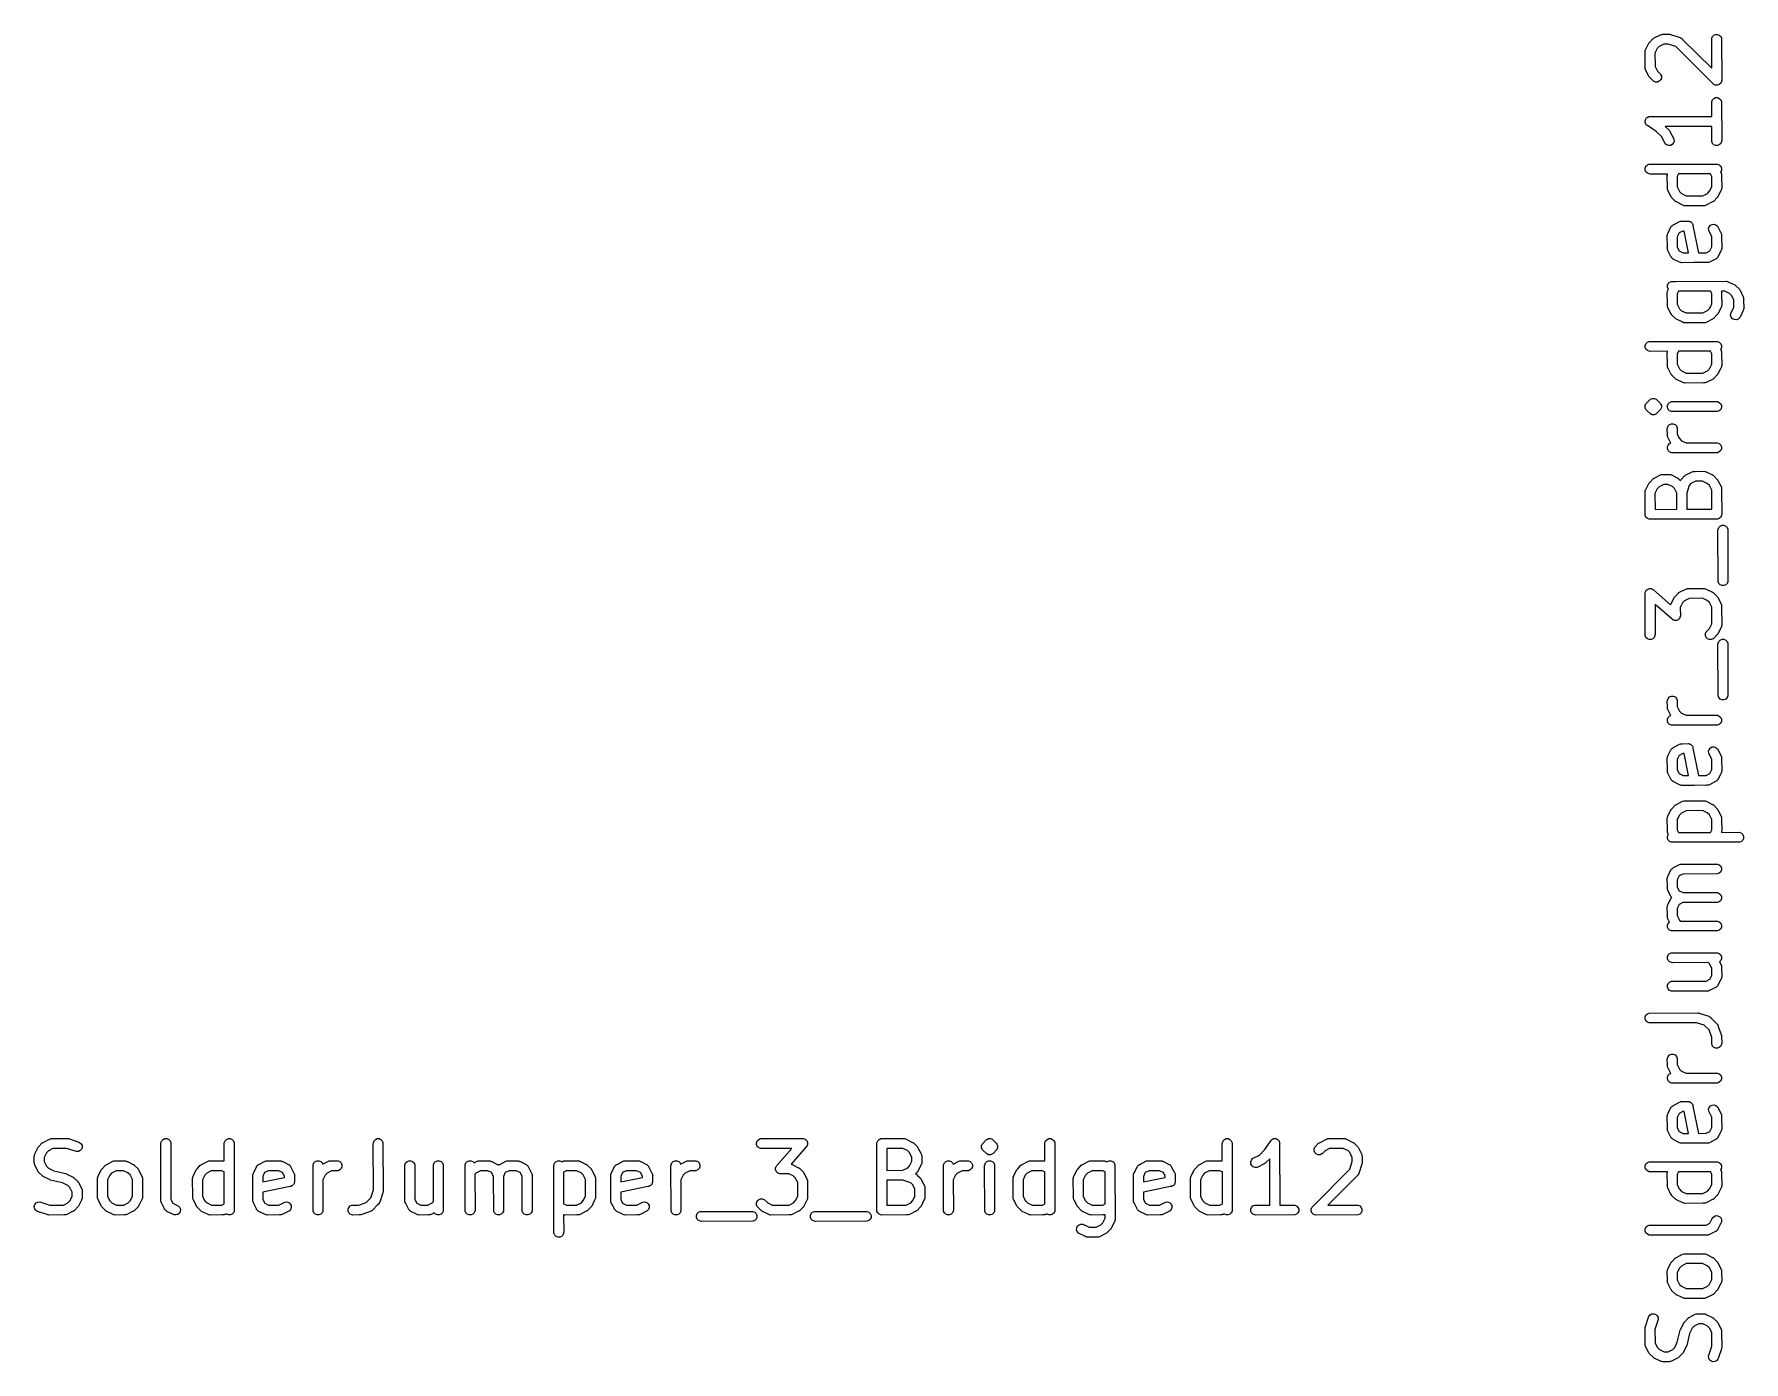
# Model space of a CAD drawing. Extents: x 4.57 to 5.58, y -4.15 to -3.37.
import ezdxf

# ---------------------------------------------------------------- set-up
doc = ezdxf.new("R2010")
doc.units = 0
doc.header["$MEASUREMENT"] = 0
doc.layers.add('BLACK', color=7, linetype='CONTINUOUS')

msp = doc.modelspace()

# ---------------------------------------------------------------- linework, layer by layer
at = {"layer": 'BLACK', "linetype": 'CONTINUOUS'}
for p, q in [((5.5258, -3.3693), (5.5295, -3.3674)), ((5.5295, -3.3674), (5.5301, -3.3672)), ((5.5301, -3.3672), (5.5302, -3.3672)), ((5.5302, -3.3672), (5.5303, -3.3672)), ((5.5303, -3.3672), (5.5308, -3.3671)), ((5.5308, -3.3671), (5.5312, -3.3671)), ((5.5312, -3.3671), (5.5313, -3.3671)), ((5.5313, -3.3671), (5.5346, -3.3671)), ((5.5346, -3.3671), (5.5349, -3.3671)), ((5.5349, -3.3671), (5.535, -3.3671)), ((5.535, -3.3671), (5.535, -3.3671)), ((5.535, -3.3671), (5.5352, -3.3672)), ((5.5352, -3.3672), (5.5355, -3.3673)), ((5.5355, -3.3673), (5.5411, -3.3691)), ((5.5598, -3.3695), (5.5603, -3.3684)), ((5.5603, -3.3684), (5.5611, -3.3676)), ((5.5611, -3.3676), (5.5621, -3.3672)), ((5.5621, -3.3672), (5.5633, -3.3672)), ((5.5633, -3.3672), (5.5643, -3.3676)), ((5.5643, -3.3676), (5.5652, -3.3684)), ((5.5652, -3.3684), (5.5656, -3.3695)), ((5.5204, -3.377), (5.5205, -3.3769)), ((5.5204, -3.3775), (5.5204, -3.377)), ((5.5204, -3.3865), (5.5204, -3.3775)), ((5.5205, -3.3768), (5.5207, -3.3763)), ((5.5205, -3.3769), (5.5205, -3.3768)), ((5.5207, -3.3763), (5.5209, -3.3759)), ((5.5209, -3.3759), (5.5226, -3.3725)), ((5.5209, -3.3759), (5.5209, -3.3759)), ((5.5226, -3.3725), (5.5227, -3.3722)), ((5.5227, -3.3722), (5.5228, -3.3722)), ((5.5228, -3.3721), (5.5229, -3.372)), ((5.5228, -3.3722), (5.5228, -3.3721)), ((5.5229, -3.372), (5.5231, -3.3718)), ((5.5231, -3.3718), (5.525, -3.3698)), ((5.525, -3.3698), (5.5252, -3.3696)), ((5.5252, -3.3696), (5.5253, -3.3696)), ((5.5253, -3.3696), (5.5254, -3.3695)), ((5.5253, -3.3696), (5.5253, -3.3696)), ((5.5254, -3.3695), (5.5258, -3.3693)), ((5.5276, -3.3756), (5.5262, -3.3783)), ((5.5262, -3.3783), (5.5263, -3.3863)), ((5.5287, -3.3744), (5.5276, -3.3756)), ((5.5315, -3.373), (5.5287, -3.3744)), ((5.534, -3.373), (5.5315, -3.373)), ((5.5385, -3.3744), (5.534, -3.373)), ((5.5611, -3.3969), (5.5385, -3.3744)), ((5.5411, -3.3691), (5.5417, -3.3694)), ((5.5417, -3.3694), (5.5418, -3.3694)), ((5.5418, -3.3694), (5.5419, -3.3695)), ((5.5419, -3.3695), (5.5422, -3.3698)), ((5.5422, -3.3698), (5.5425, -3.3701)), ((5.5425, -3.3701), (5.5426, -3.3702)), ((5.5426, -3.3702), (5.5598, -3.3873)), ((5.5598, -3.37), (5.5598, -3.3695)), ((5.5598, -3.3873), (5.5598, -3.37)), ((5.5656, -3.3695), (5.5657, -3.3944)), ((5.5204, -3.3866), (5.5204, -3.3865)), ((5.5204, -3.387), (5.5204, -3.3866)), ((5.5204, -3.3875), (5.5204, -3.387)), ((5.5205, -3.3876), (5.5204, -3.3875)), ((5.5205, -3.3877), (5.5205, -3.3876)), ((5.5207, -3.3882), (5.5205, -3.3877)), ((5.5226, -3.392), (5.5207, -3.3882)), ((5.5263, -3.3863), (5.5277, -3.389)), ((5.5277, -3.389), (5.5292, -3.3905)), ((5.5228, -3.3923), (5.5226, -3.392)), ((5.5229, -3.3924), (5.5228, -3.3923)), ((5.5229, -3.3925), (5.5229, -3.3924)), ((5.5231, -3.3928), (5.5229, -3.3925)), ((5.5229, -3.3925), (5.5229, -3.3925)), ((5.5254, -3.395), (5.5231, -3.3928)), ((5.5265, -3.3954), (5.5254, -3.395)), ((5.5277, -3.3954), (5.5265, -3.3954)), ((5.5287, -3.395), (5.5277, -3.3954)), ((5.5295, -3.3942), (5.5287, -3.395)), ((5.5292, -3.3905), (5.5295, -3.3909)), ((5.5295, -3.3909), (5.53, -3.392)), ((5.53, -3.3931), (5.5295, -3.3942)), ((5.53, -3.392), (5.53, -3.3931)), ((5.5618, -3.3972), (5.5611, -3.3969)), ((5.5621, -3.3973), (5.5618, -3.3972)), ((5.5633, -3.3973), (5.5621, -3.3973)), ((5.5621, -3.3973), (5.5621, -3.3973)), ((5.5643, -3.3969), (5.5633, -3.3973)), ((5.5652, -3.3961), (5.5643, -3.3969)), ((5.5655, -3.3953), (5.5652, -3.3961)), ((5.5656, -3.395), (5.5655, -3.3953)), ((5.5657, -3.3944), (5.5656, -3.395)), ((5.5598, -3.407), (5.5603, -3.4059)), ((5.5598, -3.4075), (5.5598, -3.407)), ((5.5598, -3.4158), (5.5598, -3.4075)), ((5.5603, -3.4059), (5.5611, -3.4051)), ((5.5611, -3.4051), (5.5621, -3.4046)), ((5.5621, -3.4046), (5.5633, -3.4046)), ((5.5633, -3.4046), (5.5643, -3.4051)), ((5.5643, -3.4051), (5.5652, -3.4059)), ((5.5652, -3.4059), (5.5656, -3.407)), ((5.5656, -3.407), (5.5657, -3.43)), ((5.5204, -3.4182), (5.5206, -3.4179)), ((5.5204, -3.4185), (5.5204, -3.4182)), ((5.5204, -3.4188), (5.5204, -3.4185)), ((5.5204, -3.4191), (5.5204, -3.4188)), ((5.5204, -3.4194), (5.5204, -3.4191)), ((5.5206, -3.4196), (5.5204, -3.4194)), ((5.5206, -3.4177), (5.5208, -3.4174)), ((5.5206, -3.4179), (5.5206, -3.4177)), ((5.5208, -3.4174), (5.5209, -3.4172)), ((5.5209, -3.4172), (5.5211, -3.4169)), ((5.5211, -3.4169), (5.5212, -3.4167)), ((5.5212, -3.4167), (5.5215, -3.4165)), ((5.5215, -3.4165), (5.5217, -3.4163)), ((5.5217, -3.4163), (5.522, -3.4162)), ((5.522, -3.4162), (5.5222, -3.4161)), ((5.5222, -3.4161), (5.5225, -3.416)), ((5.5225, -3.416), (5.5228, -3.4159)), ((5.5228, -3.4159), (5.5231, -3.4159)), ((5.5231, -3.4159), (5.5233, -3.4158)), ((5.5233, -3.4158), (5.5236, -3.4159)), ((5.5236, -3.4159), (5.5598, -3.4158)), ((5.5206, -3.4199), (5.5206, -3.4196)), ((5.5208, -3.4202), (5.5206, -3.4199)), ((5.5209, -3.4204), (5.5208, -3.4202)), ((5.5211, -3.4206), (5.5209, -3.4204)), ((5.5213, -3.4209), (5.5211, -3.4206)), ((5.5217, -3.4212), (5.5213, -3.4209)), ((5.5269, -3.4247), (5.5217, -3.4212)), ((5.5217, -3.4212), (5.5217, -3.4212)), ((5.5217, -3.4212), (5.5217, -3.4212)), ((5.5217, -3.4212), (5.5217, -3.4212)), ((5.5302, -3.4279), (5.5269, -3.4247)), ((5.5323, -3.4319), (5.5302, -3.4279)), ((5.5598, -3.4217), (5.5323, -3.4217)), ((5.5323, -3.4217), (5.5348, -3.4242)), ((5.5348, -3.4242), (5.535, -3.4244)), ((5.535, -3.4244), (5.535, -3.4245)), ((5.535, -3.4245), (5.5351, -3.4245)), ((5.5351, -3.4245), (5.5352, -3.4247)), ((5.5352, -3.4247), (5.5353, -3.425)), ((5.5353, -3.425), (5.5372, -3.4287)), ((5.5372, -3.4287), (5.5374, -3.4293)), ((5.5374, -3.4293), (5.5375, -3.4304)), ((5.5598, -3.4306), (5.5598, -3.4217)), ((5.5331, -3.4326), (5.5323, -3.4319)), ((5.5342, -3.433), (5.5331, -3.4326)), ((5.5354, -3.4329), (5.5342, -3.433)), ((5.5364, -3.4324), (5.5354, -3.4329)), ((5.5372, -3.4315), (5.5364, -3.4324)), ((5.5375, -3.4304), (5.5372, -3.4315)), ((5.5603, -3.4317), (5.5598, -3.4306)), ((5.5611, -3.4325), (5.5603, -3.4317)), ((5.5621, -3.4329), (5.5611, -3.4325)), ((5.5633, -3.4329), (5.5621, -3.4329)), ((5.5643, -3.4325), (5.5633, -3.4329)), ((5.5652, -3.4317), (5.5643, -3.4325)), ((5.5656, -3.4306), (5.5652, -3.4317)), ((5.5657, -3.43), (5.5656, -3.4306)), ((5.5204, -3.4463), (5.5209, -3.4453)), ((5.5204, -3.4475), (5.5204, -3.4463)), ((5.5209, -3.4486), (5.5204, -3.4475)), ((5.5209, -3.4453), (5.5217, -3.4445)), ((5.5217, -3.4494), (5.5209, -3.4486)), ((5.5217, -3.4445), (5.5228, -3.444)), ((5.5228, -3.4498), (5.5217, -3.4494)), ((5.5228, -3.444), (5.5379, -3.444)), ((5.5233, -3.4499), (5.5228, -3.4498)), ((5.5336, -3.4499), (5.5233, -3.4499)), ((5.5336, -3.4499), (5.5336, -3.4499)), ((5.5379, -3.444), (5.538, -3.444)), ((5.538, -3.444), (5.5381, -3.444)), ((5.5381, -3.444), (5.5627, -3.444)), ((5.5401, -3.4498), (5.5394, -3.4514)), ((5.559, -3.4498), (5.5401, -3.4498)), ((5.5598, -3.4513), (5.559, -3.4498)), ((5.5627, -3.444), (5.5633, -3.444)), ((5.5633, -3.444), (5.5643, -3.4445)), ((5.5643, -3.4445), (5.5652, -3.4453)), ((5.5652, -3.4486), (5.565, -3.4487)), ((5.565, -3.4487), (5.5654, -3.4493)), ((5.5652, -3.4453), (5.5656, -3.4463)), ((5.5656, -3.4475), (5.5652, -3.4486)), ((5.5654, -3.4493), (5.5656, -3.4499)), ((5.5656, -3.4463), (5.5656, -3.4475)), ((5.5335, -3.4507), (5.5336, -3.4501)), ((5.5336, -3.4577), (5.5335, -3.4507)), ((5.5335, -3.4578), (5.5336, -3.4577)), ((5.5336, -3.4582), (5.5335, -3.4578)), ((5.5336, -3.45), (5.5336, -3.4499)), ((5.5336, -3.4501), (5.5336, -3.45)), ((5.5336, -3.4587), (5.5336, -3.4582)), ((5.5336, -3.4588), (5.5336, -3.4587)), ((5.5336, -3.4589), (5.5336, -3.4588)), ((5.5338, -3.4595), (5.5336, -3.4589)), ((5.5357, -3.4632), (5.5338, -3.4595)), ((5.5394, -3.4514), (5.5394, -3.4575)), ((5.5394, -3.4575), (5.5408, -3.4603)), ((5.5585, -3.4601), (5.5598, -3.4574)), ((5.5598, -3.4574), (5.5598, -3.4513)), ((5.5651, -3.4599), (5.5635, -3.4632)), ((5.5652, -3.4598), (5.5651, -3.4599)), ((5.5653, -3.4595), (5.5652, -3.4598)), ((5.5656, -3.4589), (5.5653, -3.4595)), ((5.5656, -3.4499), (5.5656, -3.45)), ((5.5656, -3.45), (5.5656, -3.4501)), ((5.5656, -3.4501), (5.5656, -3.4506)), ((5.5656, -3.4506), (5.5656, -3.451)), ((5.5656, -3.451), (5.5656, -3.4511)), ((5.5656, -3.4511), (5.5657, -3.4582)), ((5.5657, -3.4582), (5.5656, -3.4587)), ((5.5656, -3.4587), (5.5656, -3.4588)), ((5.5656, -3.4588), (5.5656, -3.4589)), ((5.5359, -3.4636), (5.5357, -3.4632)), ((5.536, -3.4637), (5.5359, -3.4636)), ((5.5361, -3.4638), (5.536, -3.4637)), ((5.536, -3.4637), (5.536, -3.4637)), ((5.5362, -3.464), (5.5361, -3.4638)), ((5.5382, -3.4659), (5.5362, -3.464)), ((5.5384, -3.4661), (5.5382, -3.4659)), ((5.5385, -3.4662), (5.5384, -3.4661)), ((5.5386, -3.4662), (5.5385, -3.4662)), ((5.5386, -3.4663), (5.5386, -3.4662)), ((5.5389, -3.4664), (5.5386, -3.4663)), ((5.5423, -3.4681), (5.5389, -3.4664)), ((5.5408, -3.4603), (5.542, -3.4614)), ((5.542, -3.4614), (5.5447, -3.4628)), ((5.5427, -3.4683), (5.5423, -3.4681)), ((5.5423, -3.4681), (5.5423, -3.4681)), ((5.5432, -3.4685), (5.5427, -3.4683)), ((5.5433, -3.4685), (5.5432, -3.4685)), ((5.5434, -3.4686), (5.5433, -3.4685)), ((5.544, -3.4686), (5.5434, -3.4686)), ((5.5548, -3.4686), (5.544, -3.4686)), ((5.5447, -3.4628), (5.5546, -3.4627)), ((5.5546, -3.4627), (5.5573, -3.4613)), ((5.5553, -3.4686), (5.5548, -3.4686)), ((5.5548, -3.4686), (5.5548, -3.4686)), ((5.5558, -3.4686), (5.5553, -3.4686)), ((5.5559, -3.4685), (5.5558, -3.4686)), ((5.556, -3.4685), (5.5559, -3.4685)), ((5.5565, -3.4683), (5.556, -3.4685)), ((5.5603, -3.4664), (5.5565, -3.4683)), ((5.5573, -3.4613), (5.5585, -3.4601)), ((5.5606, -3.4662), (5.5603, -3.4664)), ((5.5607, -3.4661), (5.5606, -3.4662)), ((5.5608, -3.4661), (5.5607, -3.4661)), ((5.561, -3.4659), (5.5608, -3.4661)), ((5.5608, -3.4661), (5.5608, -3.4661)), ((5.5629, -3.4639), (5.561, -3.4659)), ((5.5632, -3.4637), (5.5629, -3.4639)), ((5.5633, -3.4636), (5.5632, -3.4636)), ((5.5632, -3.4636), (5.5632, -3.4637)), ((5.5635, -3.4632), (5.5633, -3.4635)), ((5.5633, -3.4635), (5.5633, -3.4636)), ((5.5363, -3.4805), (5.5365, -3.4802)), ((5.5365, -3.4802), (5.5367, -3.4801)), ((5.5367, -3.4801), (5.5369, -3.48)), ((5.5369, -3.48), (5.5372, -3.4799)), ((5.5372, -3.4799), (5.5408, -3.478)), ((5.5408, -3.478), (5.5413, -3.4778)), ((5.5413, -3.4778), (5.5414, -3.4778)), ((5.5414, -3.4778), (5.5415, -3.4778)), ((5.5415, -3.4778), (5.5421, -3.4778)), ((5.5421, -3.4778), (5.5425, -3.4777)), ((5.5425, -3.4777), (5.5425, -3.4778)), ((5.5425, -3.4778), (5.5458, -3.4777)), ((5.5458, -3.4777), (5.5458, -3.4777)), ((5.5458, -3.4777), (5.5458, -3.4777)), ((5.5458, -3.4777), (5.5458, -3.4777)), ((5.5458, -3.4777), (5.5464, -3.4778)), ((5.5464, -3.4778), (5.5467, -3.4779)), ((5.5467, -3.4779), (5.547, -3.4779)), ((5.547, -3.4779), (5.5472, -3.4781)), ((5.5472, -3.4781), (5.5475, -3.4782)), ((5.5475, -3.4782), (5.5477, -3.4784)), ((5.5477, -3.4784), (5.5479, -3.4786)), ((5.5479, -3.4786), (5.5481, -3.4788)), ((5.5481, -3.4788), (5.5483, -3.479)), ((5.5483, -3.479), (5.5484, -3.4793)), ((5.5484, -3.4793), (5.5486, -3.4795)), ((5.5486, -3.4795), (5.5486, -3.4798)), ((5.5486, -3.4798), (5.5487, -3.4801)), ((5.5487, -3.4801), (5.5487, -3.4804)), ((5.5583, -3.4811), (5.559, -3.4802)), ((5.559, -3.4802), (5.5601, -3.4797)), ((5.5601, -3.4797), (5.5612, -3.4796)), ((5.5612, -3.4796), (5.5623, -3.48)), ((5.5623, -3.48), (5.5632, -3.4807)), ((5.5335, -3.4863), (5.5336, -3.4857)), ((5.5336, -3.4933), (5.5335, -3.4863)), ((5.5336, -3.4855), (5.5339, -3.485)), ((5.5336, -3.4856), (5.5336, -3.4855)), ((5.5336, -3.4857), (5.5336, -3.4856)), ((5.5339, -3.485), (5.534, -3.4846)), ((5.534, -3.4846), (5.5341, -3.4846)), ((5.5341, -3.4846), (5.5357, -3.4812)), ((5.5357, -3.4812), (5.5358, -3.4811)), ((5.5358, -3.481), (5.536, -3.4807)), ((5.5358, -3.4811), (5.5358, -3.481)), ((5.5358, -3.4811), (5.5358, -3.4811)), ((5.536, -3.4807), (5.5363, -3.4805)), ((5.5405, -3.4847), (5.5394, -3.4871)), ((5.5394, -3.4871), (5.5394, -3.4932)), ((5.5427, -3.4836), (5.5405, -3.4847)), ((5.5434, -3.4836), (5.5427, -3.4836)), ((5.546, -3.4965), (5.5434, -3.4836)), ((5.5487, -3.4804), (5.552, -3.4965)), ((5.5579, -3.4822), (5.5583, -3.4811)), ((5.558, -3.4833), (5.5579, -3.4822)), ((5.5582, -3.4839), (5.558, -3.4833)), ((5.5598, -3.4869), (5.5582, -3.4839)), ((5.5598, -3.493), (5.5598, -3.4869)), ((5.5632, -3.4807), (5.5654, -3.485)), ((5.5654, -3.485), (5.5656, -3.4855)), ((5.5656, -3.4855), (5.5656, -3.4856)), ((5.5656, -3.4856), (5.5656, -3.4857)), ((5.5656, -3.4857), (5.5656, -3.4862)), ((5.5656, -3.4862), (5.5656, -3.4867)), ((5.5656, -3.4867), (5.5656, -3.4867)), ((5.5656, -3.4867), (5.5657, -3.4938)), ((5.5335, -3.4934), (5.5336, -3.4933)), ((5.5336, -3.4938), (5.5335, -3.4934)), ((5.5336, -3.4944), (5.5336, -3.4938)), ((5.5336, -3.4945), (5.5336, -3.4944)), ((5.5336, -3.4946), (5.5336, -3.4945)), ((5.5338, -3.4951), (5.5336, -3.4946)), ((5.5357, -3.4987), (5.5338, -3.4951)), ((5.5358, -3.499), (5.5357, -3.4987)), ((5.5359, -3.4991), (5.5358, -3.499)), ((5.536, -3.4993), (5.5359, -3.4991)), ((5.5363, -3.4996), (5.536, -3.4993)), ((5.5365, -3.4999), (5.5363, -3.4996)), ((5.5368, -3.5), (5.5365, -3.4999)), ((5.5369, -3.5001), (5.5368, -3.5)), ((5.537, -3.5002), (5.5369, -3.5001)), ((5.5369, -3.5001), (5.5369, -3.5001)), ((5.5404, -3.5018), (5.537, -3.5002)), ((5.5394, -3.4932), (5.5405, -3.4954)), ((5.5405, -3.4954), (5.5429, -3.4965)), ((5.5429, -3.4965), (5.546, -3.4965)), ((5.552, -3.4965), (5.5565, -3.4965)), ((5.5565, -3.4965), (5.5587, -3.4953)), ((5.562, -3.5002), (5.5584, -3.502)), ((5.5587, -3.4953), (5.5598, -3.493)), ((5.5623, -3.5001), (5.562, -3.5002)), ((5.5624, -3.5), (5.5623, -3.5001)), ((5.5626, -3.4999), (5.5624, -3.5)), ((5.5629, -3.4996), (5.5626, -3.4999)), ((5.5632, -3.4993), (5.5629, -3.4996)), ((5.5634, -3.4991), (5.5632, -3.4993)), ((5.5635, -3.4989), (5.5634, -3.4989)), ((5.5634, -3.4989), (5.5634, -3.499)), ((5.5634, -3.499), (5.5634, -3.4991)), ((5.5651, -3.4955), (5.5635, -3.4989)), ((5.5652, -3.4954), (5.5651, -3.4955)), ((5.5653, -3.4951), (5.5652, -3.4954)), ((5.5656, -3.4946), (5.5653, -3.4951)), ((5.5657, -3.4938), (5.5656, -3.4944)), ((5.5656, -3.4944), (5.5656, -3.4945)), ((5.5656, -3.4945), (5.5656, -3.4946)), ((5.5404, -3.5019), (5.5404, -3.5018)), ((5.5408, -3.502), (5.5404, -3.5019)), ((5.5413, -3.5023), (5.5408, -3.502)), ((5.5414, -3.5023), (5.5413, -3.5023)), ((5.5415, -3.5023), (5.5414, -3.5023)), ((5.5421, -3.5024), (5.5415, -3.5023)), ((5.5495, -3.5023), (5.5421, -3.5024)), ((5.5496, -3.5024), (5.5495, -3.5023)), ((5.5497, -3.5023), (5.5496, -3.5024)), ((5.5566, -3.5023), (5.5497, -3.5023)), ((5.5567, -3.5023), (5.5566, -3.5023)), ((5.5572, -3.5023), (5.5567, -3.5023)), ((5.5577, -3.5023), (5.5572, -3.5023)), ((5.5578, -3.5023), (5.5577, -3.5023)), ((5.5579, -3.5023), (5.5578, -3.5023)), ((5.5584, -3.502), (5.5579, -3.5023)), ((5.5335, -3.52), (5.5336, -3.5195)), ((5.5336, -3.5271), (5.5335, -3.52)), ((5.5336, -3.5157), (5.534, -3.5146)), ((5.5336, -3.5169), (5.5336, -3.5157)), ((5.534, -3.5179), (5.5336, -3.5169)), ((5.5336, -3.5193), (5.5339, -3.5187)), ((5.5336, -3.5194), (5.5336, -3.5193)), ((5.5336, -3.5195), (5.5336, -3.5194)), ((5.5339, -3.5187), (5.534, -3.5184)), ((5.534, -3.5146), (5.5348, -3.5138)), ((5.5342, -3.5181), (5.534, -3.5179)), ((5.534, -3.5184), (5.5341, -3.5183)), ((5.5341, -3.5183), (5.5342, -3.5181)), ((5.5348, -3.5138), (5.5359, -3.5134)), ((5.5359, -3.5134), (5.5379, -3.5134)), ((5.5379, -3.5134), (5.538, -3.5134)), ((5.538, -3.5134), (5.5384, -3.5134)), ((5.5384, -3.5134), (5.5683, -3.5133)), ((5.5401, -3.5192), (5.5394, -3.5208)), ((5.559, -3.5192), (5.5401, -3.5192)), ((5.5598, -3.5206), (5.559, -3.5192)), ((5.5598, -3.5268), (5.5598, -3.5206)), ((5.5675, -3.5192), (5.5655, -3.5192)), ((5.5655, -3.5192), (5.5656, -3.5193)), ((5.5656, -3.5193), (5.5656, -3.5194)), ((5.5656, -3.5194), (5.5656, -3.5195)), ((5.5656, -3.5195), (5.5656, -3.52)), ((5.5656, -3.52), (5.5656, -3.5204)), ((5.5656, -3.5204), (5.5656, -3.5205)), ((5.5656, -3.5205), (5.5657, -3.5275)), ((5.5703, -3.5205), (5.5675, -3.5192)), ((5.5683, -3.5133), (5.5689, -3.5134)), ((5.5689, -3.5134), (5.569, -3.5134)), ((5.569, -3.5134), (5.5691, -3.5134)), ((5.5691, -3.5134), (5.5696, -3.5137)), ((5.5696, -3.5137), (5.57, -3.5138)), ((5.57, -3.5138), (5.57, -3.5139)), ((5.57, -3.5139), (5.5734, -3.5155)), ((5.5715, -3.5217), (5.5703, -3.5205)), ((5.5734, -3.5155), (5.5737, -3.5157)), ((5.5737, -3.5157), (5.5737, -3.5157)), ((5.5737, -3.5157), (5.5738, -3.5157)), ((5.5738, -3.5157), (5.5739, -3.5158)), ((5.5739, -3.5158), (5.5741, -3.5161)), ((5.5741, -3.5161), (5.576, -3.5179)), ((5.576, -3.5179), (5.5762, -3.5182)), ((5.5762, -3.5182), (5.5763, -3.5182)), ((5.5763, -3.5182), (5.5763, -3.5183)), ((5.5763, -3.5183), (5.5764, -3.5184)), ((5.5764, -3.5184), (5.5766, -3.5187)), ((5.5766, -3.5187), (5.5785, -3.5225)), ((5.5335, -3.5272), (5.5336, -3.5271)), ((5.5336, -3.5276), (5.5335, -3.5272)), ((5.5336, -3.5281), (5.5336, -3.5276)), ((5.5336, -3.5282), (5.5336, -3.5281)), ((5.5336, -3.5283), (5.5336, -3.5282)), ((5.5338, -3.5288), (5.5336, -3.5283)), ((5.5357, -3.5326), (5.5338, -3.5288)), ((5.5394, -3.5208), (5.5394, -3.5269)), ((5.5394, -3.5269), (5.5408, -3.5296)), ((5.5408, -3.5296), (5.542, -3.5308)), ((5.5546, -3.5321), (5.5573, -3.5307)), ((5.5573, -3.5307), (5.5585, -3.5295)), ((5.5585, -3.5295), (5.5598, -3.5268)), ((5.5651, -3.5292), (5.5635, -3.5326)), ((5.5652, -3.5292), (5.5651, -3.5292)), ((5.5653, -3.5288), (5.5652, -3.5292)), ((5.5656, -3.5283), (5.5653, -3.5288)), ((5.5657, -3.5275), (5.5656, -3.5281)), ((5.5656, -3.5281), (5.5656, -3.5282)), ((5.5656, -3.5282), (5.5656, -3.5283)), ((5.5711, -3.5324), (5.5729, -3.5286)), ((5.5729, -3.5244), (5.5715, -3.5217)), ((5.5729, -3.5286), (5.5729, -3.5244)), ((5.5784, -3.5307), (5.5783, -3.531)), ((5.5787, -3.5302), (5.5784, -3.5307)), ((5.5785, -3.5225), (5.5787, -3.523)), ((5.5787, -3.523), (5.5787, -3.5231)), ((5.5787, -3.5231), (5.5787, -3.5232)), ((5.5787, -3.5232), (5.5787, -3.5237)), ((5.5787, -3.5237), (5.5788, -3.5241)), ((5.5788, -3.5241), (5.5787, -3.5242)), ((5.5787, -3.5242), (5.5788, -3.5294)), ((5.5788, -3.5294), (5.5787, -3.53)), ((5.5787, -3.53), (5.5787, -3.5301)), ((5.5787, -3.5301), (5.5787, -3.5302)), ((5.5359, -3.5329), (5.5357, -3.5326)), ((5.536, -3.533), (5.5359, -3.5329)), ((5.536, -3.5331), (5.536, -3.533)), ((5.5361, -3.5331), (5.536, -3.5331)), ((5.5362, -3.5334), (5.5361, -3.5331)), ((5.5382, -3.5352), (5.5362, -3.5334)), ((5.5384, -3.5355), (5.5382, -3.5352)), ((5.5385, -3.5356), (5.5384, -3.5355)), ((5.5386, -3.5356), (5.5385, -3.5356)), ((5.5389, -3.5358), (5.5386, -3.5356)), ((5.5386, -3.5356), (5.5386, -3.5356)), ((5.5423, -3.5374), (5.5389, -3.5358)), ((5.542, -3.5308), (5.5447, -3.5321)), ((5.5423, -3.5375), (5.5423, -3.5374)), ((5.5427, -3.5376), (5.5423, -3.5375)), ((5.5432, -3.5379), (5.5427, -3.5376)), ((5.5433, -3.5379), (5.5432, -3.5379)), ((5.5434, -3.5379), (5.5433, -3.5379)), ((5.544, -3.538), (5.5434, -3.5379)), ((5.5548, -3.5379), (5.544, -3.538)), ((5.5447, -3.5321), (5.5546, -3.5321)), ((5.5553, -3.5379), (5.5548, -3.538)), ((5.5548, -3.538), (5.5548, -3.5379)), ((5.5558, -3.5379), (5.5553, -3.5379)), ((5.5559, -3.5379), (5.5558, -3.5379)), ((5.556, -3.5379), (5.5559, -3.5379)), ((5.5565, -3.5377), (5.556, -3.5379)), ((5.5603, -3.5358), (5.5565, -3.5377)), ((5.5606, -3.5356), (5.5603, -3.5358)), ((5.5607, -3.5355), (5.5606, -3.5356)), ((5.5608, -3.5355), (5.5607, -3.5355)), ((5.561, -3.5352), (5.5608, -3.5354)), ((5.5608, -3.5354), (5.5608, -3.5355)), ((5.5629, -3.5333), (5.561, -3.5352)), ((5.5632, -3.5331), (5.5629, -3.5333)), ((5.5633, -3.5329), (5.5632, -3.533)), ((5.5632, -3.533), (5.5632, -3.5331)), ((5.5635, -3.5326), (5.5633, -3.5328)), ((5.5633, -3.5328), (5.5633, -3.5329)), ((5.571, -3.5335), (5.5711, -3.5324)), ((5.5714, -3.5346), (5.571, -3.5335)), ((5.5721, -3.5355), (5.5714, -3.5346)), ((5.5732, -3.536), (5.5721, -3.5355)), ((5.5743, -3.5361), (5.5732, -3.536)), ((5.5754, -3.5357), (5.5743, -3.5361)), ((5.5763, -3.535), (5.5754, -3.5357)), ((5.5766, -3.5345), (5.5763, -3.535)), ((5.5782, -3.5311), (5.5766, -3.5345)), ((5.5783, -3.531), (5.5782, -3.5311)), ((5.5204, -3.5513), (5.5209, -3.5503)), ((5.5209, -3.5503), (5.5217, -3.5494)), ((5.5217, -3.5494), (5.5228, -3.549)), ((5.5228, -3.549), (5.5379, -3.549)), ((5.5379, -3.549), (5.538, -3.549)), ((5.538, -3.549), (5.5381, -3.549)), ((5.5381, -3.549), (5.5627, -3.5489)), ((5.5627, -3.5489), (5.5633, -3.549)), ((5.5633, -3.549), (5.5643, -3.5494)), ((5.5643, -3.5494), (5.5652, -3.5503)), ((5.5652, -3.5503), (5.5656, -3.5513)), ((5.5204, -3.5525), (5.5204, -3.5513)), ((5.5209, -3.5535), (5.5204, -3.5525)), ((5.5217, -3.5544), (5.5209, -3.5535)), ((5.5228, -3.5548), (5.5217, -3.5544)), ((5.5233, -3.5549), (5.5228, -3.5548)), ((5.5336, -3.5548), (5.5233, -3.5549)), ((5.5335, -3.5557), (5.5336, -3.5551)), ((5.5336, -3.5627), (5.5335, -3.5557)), ((5.5336, -3.5549), (5.5336, -3.5548)), ((5.5336, -3.555), (5.5336, -3.5549)), ((5.5336, -3.5551), (5.5336, -3.555)), ((5.5401, -3.5548), (5.5394, -3.5564)), ((5.5394, -3.5564), (5.5394, -3.5625)), ((5.559, -3.5548), (5.5401, -3.5548)), ((5.5598, -3.5563), (5.559, -3.5548)), ((5.5598, -3.5624), (5.5598, -3.5563)), ((5.5652, -3.5535), (5.565, -3.5537)), ((5.565, -3.5537), (5.5654, -3.5543)), ((5.5656, -3.5525), (5.5652, -3.5535)), ((5.5654, -3.5543), (5.5656, -3.5549)), ((5.5656, -3.5513), (5.5656, -3.5525)), ((5.5656, -3.5549), (5.5656, -3.555)), ((5.5656, -3.555), (5.5656, -3.5551)), ((5.5656, -3.5551), (5.5656, -3.5556)), ((5.5656, -3.5556), (5.5656, -3.556)), ((5.5656, -3.556), (5.5656, -3.5561)), ((5.5656, -3.5561), (5.5657, -3.5631)), ((5.5335, -3.5628), (5.5336, -3.5627)), ((5.5336, -3.5632), (5.5335, -3.5628)), ((5.5336, -3.5637), (5.5336, -3.5632)), ((5.5336, -3.5638), (5.5336, -3.5637)), ((5.5336, -3.5639), (5.5336, -3.5638)), ((5.5338, -3.5645), (5.5336, -3.5639)), ((5.5357, -3.5682), (5.5338, -3.5645)), ((5.5359, -3.5685), (5.5357, -3.5682)), ((5.536, -3.5687), (5.5359, -3.5685)), ((5.5361, -3.5688), (5.536, -3.5687)), ((5.536, -3.5687), (5.536, -3.5687)), ((5.5362, -3.569), (5.5361, -3.5688)), ((5.5382, -3.5709), (5.5362, -3.569)), ((5.5384, -3.5711), (5.5382, -3.5709)), ((5.5385, -3.5712), (5.5384, -3.5711)), ((5.5386, -3.5712), (5.5385, -3.5712)), ((5.5386, -3.5713), (5.5386, -3.5712)), ((5.5389, -3.5714), (5.5386, -3.5713)), ((5.5394, -3.5625), (5.5408, -3.5652)), ((5.5408, -3.5652), (5.542, -3.5664)), ((5.542, -3.5664), (5.5447, -3.5677)), ((5.5447, -3.5677), (5.5546, -3.5677)), ((5.5546, -3.5677), (5.5573, -3.5663)), ((5.5573, -3.5663), (5.5585, -3.5651)), ((5.5585, -3.5651), (5.5598, -3.5624)), ((5.5606, -3.5712), (5.5603, -3.5714)), ((5.5607, -3.5711), (5.5606, -3.5712)), ((5.5608, -3.5711), (5.5607, -3.5711)), ((5.561, -3.5709), (5.5608, -3.571)), ((5.5608, -3.571), (5.5608, -3.5711)), ((5.5629, -3.5689), (5.561, -3.5709)), ((5.5632, -3.5687), (5.5629, -3.5689)), ((5.5633, -3.5685), (5.5632, -3.5686)), ((5.5632, -3.5686), (5.5632, -3.5687)), ((5.5635, -3.5682), (5.5633, -3.5685)), ((5.5633, -3.5685), (5.5633, -3.5685)), ((5.5651, -3.5648), (5.5635, -3.5682)), ((5.5652, -3.5648), (5.5651, -3.5648)), ((5.5653, -3.5644), (5.5652, -3.5648)), ((5.5656, -3.5639), (5.5653, -3.5644)), ((5.5657, -3.5631), (5.5656, -3.5637)), ((5.5656, -3.5637), (5.5656, -3.5638)), ((5.5656, -3.5638), (5.5656, -3.5639)), ((5.5423, -3.5731), (5.5389, -3.5714)), ((5.5427, -3.5732), (5.5423, -3.5731)), ((5.5423, -3.5731), (5.5423, -3.5731)), ((5.5432, -3.5735), (5.5427, -3.5732)), ((5.5433, -3.5735), (5.5432, -3.5735)), ((5.5434, -3.5735), (5.5433, -3.5735)), ((5.544, -3.5736), (5.5434, -3.5735)), ((5.5548, -3.5735), (5.544, -3.5736)), ((5.5553, -3.5735), (5.5548, -3.5736)), ((5.5548, -3.5736), (5.5548, -3.5735)), ((5.5558, -3.5735), (5.5553, -3.5735)), ((5.5559, -3.5735), (5.5558, -3.5735)), ((5.556, -3.5735), (5.5559, -3.5735)), ((5.5565, -3.5733), (5.556, -3.5735)), ((5.5603, -3.5714), (5.5565, -3.5733)), ((5.5204, -3.5869), (5.5209, -3.5859)), ((5.5204, -3.5881), (5.5204, -3.5869)), ((5.5209, -3.5892), (5.5204, -3.5881)), ((5.5209, -3.5859), (5.5231, -3.5836)), ((5.5213, -3.5896), (5.5209, -3.5892)), ((5.5236, -3.5919), (5.5213, -3.5896)), ((5.5231, -3.5836), (5.5236, -3.5832)), ((5.5236, -3.5832), (5.5246, -3.5828)), ((5.5246, -3.5828), (5.5258, -3.5828)), ((5.5258, -3.5828), (5.5269, -3.5832)), ((5.5269, -3.5832), (5.5292, -3.5854)), ((5.5273, -3.5915), (5.5269, -3.5919)), ((5.5295, -3.5892), (5.5273, -3.5915)), ((5.5292, -3.5854), (5.5295, -3.5859)), ((5.5295, -3.5859), (5.5297, -3.5862)), ((5.53, -3.5881), (5.5295, -3.5892)), ((5.5297, -3.5862), (5.53, -3.5869)), ((5.53, -3.5869), (5.53, -3.5881)), ((5.5336, -3.5869), (5.534, -3.5859)), ((5.5336, -3.5881), (5.5336, -3.5869)), ((5.534, -3.5892), (5.5336, -3.5881)), ((5.534, -3.5859), (5.5348, -3.5851)), ((5.5348, -3.59), (5.534, -3.5892)), ((5.5348, -3.5851), (5.5359, -3.5846)), ((5.5359, -3.5904), (5.5348, -3.59)), ((5.5359, -3.5846), (5.5627, -3.5846)), ((5.5365, -3.5905), (5.5359, -3.5904)), ((5.5633, -3.5904), (5.5365, -3.5905)), ((5.5627, -3.5846), (5.5633, -3.5846)), ((5.5633, -3.5846), (5.5643, -3.5851)), ((5.5643, -3.59), (5.5633, -3.5904)), ((5.5643, -3.5851), (5.5652, -3.5859)), ((5.5652, -3.5892), (5.5643, -3.59)), ((5.5652, -3.5859), (5.5656, -3.5869)), ((5.5656, -3.5881), (5.5652, -3.5892)), ((5.5656, -3.5869), (5.5656, -3.5881)), ((5.5246, -3.5923), (5.5236, -3.5919)), ((5.5258, -3.5923), (5.5246, -3.5923)), ((5.5246, -3.5923), (5.5246, -3.5923)), ((5.5269, -3.5919), (5.5258, -3.5923)), ((5.5335, -3.6006), (5.5336, -3.6001)), ((5.5336, -3.604), (5.5335, -3.6006)), ((5.5336, -3.6001), (5.534, -3.599)), ((5.534, -3.599), (5.5348, -3.5982)), ((5.5348, -3.5982), (5.5359, -3.5977)), ((5.5359, -3.5977), (5.537, -3.5977)), ((5.537, -3.5977), (5.5381, -3.5982)), ((5.5381, -3.5982), (5.5389, -3.599)), ((5.5389, -3.599), (5.5394, -3.6001)), ((5.5394, -3.6001), (5.5394, -3.6038)), ((5.5336, -3.6044), (5.5335, -3.604)), ((5.5335, -3.604), (5.5336, -3.604)), ((5.5336, -3.605), (5.5336, -3.6044)), ((5.5336, -3.6051), (5.5336, -3.605)), ((5.5336, -3.6052), (5.5336, -3.6051)), ((5.5338, -3.6057), (5.5336, -3.6052)), ((5.5336, -3.6113), (5.534, -3.6103)), ((5.5336, -3.6125), (5.5336, -3.6113)), ((5.5356, -3.6091), (5.5338, -3.6057)), ((5.534, -3.6103), (5.5348, -3.6094)), ((5.5348, -3.6094), (5.5356, -3.6091)), ((5.5394, -3.6038), (5.5408, -3.6065)), ((5.5408, -3.6065), (5.542, -3.6077)), ((5.542, -3.6077), (5.5447, -3.609)), ((5.5447, -3.609), (5.5627, -3.6089)), ((5.5627, -3.6089), (5.5633, -3.609)), ((5.5633, -3.609), (5.5643, -3.6094)), ((5.5643, -3.6094), (5.5652, -3.6103)), ((5.5652, -3.6103), (5.5656, -3.6113)), ((5.5656, -3.6113), (5.5656, -3.6125)), ((5.534, -3.6135), (5.5336, -3.6125)), ((5.5348, -3.6143), (5.534, -3.6135)), ((5.5359, -3.6148), (5.5348, -3.6143)), ((5.5365, -3.6148), (5.5359, -3.6148)), ((5.5633, -3.6148), (5.5365, -3.6148)), ((5.5643, -3.6143), (5.5633, -3.6148)), ((5.5652, -3.6135), (5.5643, -3.6143)), ((5.5656, -3.6125), (5.5652, -3.6135)), ((5.5231, -3.6324), (5.525, -3.6304)), ((5.525, -3.6304), (5.5252, -3.6302)), ((5.5252, -3.6302), (5.5253, -3.6302)), ((5.5253, -3.6302), (5.5254, -3.6301)), ((5.5253, -3.6302), (5.5253, -3.6302)), ((5.5254, -3.6301), (5.5258, -3.6299)), ((5.5258, -3.6299), (5.5295, -3.628)), ((5.5295, -3.628), (5.5301, -3.6278)), ((5.5301, -3.6278), (5.5302, -3.6278)), ((5.5302, -3.6278), (5.5303, -3.6277)), ((5.5303, -3.6277), (5.5308, -3.6277)), ((5.5308, -3.6277), (5.5312, -3.6277)), ((5.5312, -3.6277), (5.5313, -3.6277)), ((5.5313, -3.6277), (5.5346, -3.6277)), ((5.5346, -3.6277), (5.5352, -3.6277)), ((5.5352, -3.6277), (5.5353, -3.6278)), ((5.5353, -3.6278), (5.5354, -3.6278)), ((5.5354, -3.6278), (5.5359, -3.628)), ((5.5359, -3.628), (5.5362, -3.6282)), ((5.5362, -3.6282), (5.5363, -3.6282)), ((5.5363, -3.6282), (5.5397, -3.6299)), ((5.5397, -3.6299), (5.5399, -3.63)), ((5.5399, -3.63), (5.54, -3.6301)), ((5.54, -3.6301), (5.54, -3.6301)), ((5.54, -3.6301), (5.5401, -3.6302)), ((5.5401, -3.6302), (5.5404, -3.6304)), ((5.5404, -3.6304), (5.5413, -3.6313)), ((5.5413, -3.6313), (5.5414, -3.6311)), ((5.5414, -3.6311), (5.5415, -3.631)), ((5.5415, -3.6309), (5.5419, -3.6304)), ((5.5415, -3.631), (5.5415, -3.6309)), ((5.5419, -3.6304), (5.5422, -3.6302)), ((5.5422, -3.6302), (5.5437, -3.6286)), ((5.5422, -3.6302), (5.5422, -3.6302)), ((5.5437, -3.6286), (5.544, -3.6284)), ((5.544, -3.6284), (5.544, -3.6283)), ((5.544, -3.6283), (5.5441, -3.6283)), ((5.5441, -3.6283), (5.5442, -3.6282)), ((5.5442, -3.6282), (5.5445, -3.628)), ((5.5445, -3.628), (5.5483, -3.6261)), ((5.5502, -3.6317), (5.5475, -3.6331)), ((5.5483, -3.6261), (5.5488, -3.6259)), ((5.5488, -3.6259), (5.5489, -3.6259)), ((5.5489, -3.6259), (5.549, -3.6259)), ((5.549, -3.6259), (5.5496, -3.6259)), ((5.5496, -3.6259), (5.55, -3.6258)), ((5.55, -3.6258), (5.55, -3.6259)), ((5.55, -3.6259), (5.5552, -3.6258)), ((5.5544, -3.6317), (5.5502, -3.6317)), ((5.5571, -3.633), (5.5544, -3.6317)), ((5.5552, -3.6258), (5.5558, -3.6259)), ((5.5558, -3.6259), (5.5559, -3.6259)), ((5.5559, -3.6259), (5.556, -3.6259)), ((5.556, -3.6259), (5.5565, -3.6262)), ((5.5565, -3.6262), (5.5569, -3.6263)), ((5.5569, -3.6263), (5.5569, -3.6264)), ((5.5569, -3.6264), (5.5603, -3.628)), ((5.5603, -3.628), (5.5605, -3.6282)), ((5.5605, -3.6282), (5.5606, -3.6282)), ((5.5606, -3.6282), (5.5606, -3.6282)), ((5.5606, -3.6282), (5.5608, -3.6283)), ((5.5608, -3.6283), (5.561, -3.6286)), ((5.561, -3.6286), (5.5629, -3.6304)), ((5.5629, -3.6304), (5.5631, -3.6307)), ((5.5631, -3.6307), (5.5632, -3.6307)), ((5.5632, -3.6307), (5.5632, -3.6308)), ((5.5632, -3.6308), (5.5633, -3.6309)), ((5.5633, -3.6309), (5.5634, -3.6312)), ((5.5634, -3.6312), (5.5654, -3.6349)), ((5.5204, -3.6376), (5.5205, -3.6375)), ((5.5204, -3.6381), (5.5204, -3.6376)), ((5.5204, -3.6518), (5.5204, -3.6381)), ((5.5205, -3.6374), (5.5207, -3.6368)), ((5.5205, -3.6375), (5.5205, -3.6374)), ((5.5207, -3.6368), (5.5209, -3.6365)), ((5.5209, -3.6365), (5.5226, -3.6331)), ((5.5209, -3.6365), (5.5209, -3.6365)), ((5.5226, -3.6331), (5.5227, -3.6328)), ((5.5227, -3.6328), (5.5228, -3.6328)), ((5.5228, -3.6327), (5.5229, -3.6326)), ((5.5228, -3.6328), (5.5228, -3.6327)), ((5.5229, -3.6326), (5.5231, -3.6324)), ((5.5276, -3.6362), (5.5262, -3.6389)), ((5.5262, -3.6389), (5.5263, -3.6484)), ((5.5287, -3.635), (5.5276, -3.6362)), ((5.5315, -3.6336), (5.5287, -3.635)), ((5.5338, -3.6336), (5.5315, -3.6336)), ((5.5365, -3.6349), (5.5338, -3.6336)), ((5.5377, -3.636), (5.5365, -3.6349)), ((5.5391, -3.6388), (5.5377, -3.636)), ((5.5392, -3.6483), (5.5391, -3.6388)), ((5.5465, -3.6342), (5.545, -3.6388)), ((5.545, -3.6388), (5.545, -3.6483)), ((5.5475, -3.6331), (5.5465, -3.6342)), ((5.5584, -3.6342), (5.5571, -3.633)), ((5.5598, -3.6369), (5.5584, -3.6342)), ((5.5598, -3.6483), (5.5598, -3.6369)), ((5.5654, -3.6349), (5.5656, -3.6355)), ((5.5656, -3.6355), (5.5656, -3.6356)), ((5.5656, -3.6356), (5.5656, -3.6357)), ((5.5656, -3.6357), (5.5656, -3.6362)), ((5.5656, -3.6362), (5.5656, -3.6366)), ((5.5656, -3.6366), (5.5656, -3.6367)), ((5.5656, -3.6367), (5.5657, -3.6513)), ((5.5209, -3.6529), (5.5204, -3.6518)), ((5.5263, -3.6484), (5.5392, -3.6483)), ((5.545, -3.6483), (5.5598, -3.6483)), ((5.5656, -3.6518), (5.5652, -3.6529)), ((5.5657, -3.6513), (5.5656, -3.6518)), ((5.5217, -3.6537), (5.5209, -3.6529)), ((5.5228, -3.6542), (5.5217, -3.6537)), ((5.5233, -3.6542), (5.5228, -3.6542)), ((5.5633, -3.6542), (5.5233, -3.6542)), ((5.5643, -3.6537), (5.5633, -3.6542)), ((5.5635, -3.6606), (5.5636, -3.6601)), ((5.5636, -3.6912), (5.5635, -3.6606)), ((5.5636, -3.6601), (5.564, -3.659)), ((5.564, -3.659), (5.5648, -3.6582)), ((5.5652, -3.6529), (5.5643, -3.6537)), ((5.5648, -3.6582), (5.5659, -3.6577)), ((5.5659, -3.6577), (5.567, -3.6577)), ((5.567, -3.6577), (5.5681, -3.6582)), ((5.5681, -3.6582), (5.5689, -3.659)), ((5.5689, -3.659), (5.5694, -3.6601)), ((5.5694, -3.6601), (5.5694, -3.6906)), ((5.564, -3.6923), (5.5636, -3.6912)), ((5.5648, -3.6931), (5.564, -3.6923)), ((5.5689, -3.6923), (5.5681, -3.6931)), ((5.5694, -3.6912), (5.5689, -3.6923)), ((5.5694, -3.6906), (5.5694, -3.6912)), ((5.5204, -3.6976), (5.5206, -3.6971)), ((5.5204, -3.6977), (5.5204, -3.6976)), ((5.5204, -3.6978), (5.5204, -3.6977)), ((5.5204, -3.6981), (5.5204, -3.6978)), ((5.5204, -3.6978), (5.5204, -3.6978)), ((5.5204, -3.7231), (5.5204, -3.6981)), ((5.5206, -3.6971), (5.5208, -3.6967)), ((5.5208, -3.6966), (5.5209, -3.6965)), ((5.5208, -3.6967), (5.5208, -3.6966)), ((5.5209, -3.6965), (5.5212, -3.6962)), ((5.5212, -3.6962), (5.5215, -3.6958)), ((5.5215, -3.6958), (5.5216, -3.6957)), ((5.5216, -3.6957), (5.5217, -3.6957)), ((5.5217, -3.6957), (5.5221, -3.6955)), ((5.5221, -3.6955), (5.5226, -3.6953)), ((5.5226, -3.6953), (5.5227, -3.6953)), ((5.5227, -3.6953), (5.5228, -3.6952)), ((5.5228, -3.6952), (5.5232, -3.6952)), ((5.5232, -3.6952), (5.5237, -3.6952)), ((5.5237, -3.6952), (5.5238, -3.6952)), ((5.5238, -3.6952), (5.5239, -3.6952)), ((5.5239, -3.6952), (5.5244, -3.6954)), ((5.5244, -3.6954), (5.5248, -3.6956)), ((5.5248, -3.6956), (5.5249, -3.6956)), ((5.5249, -3.6956), (5.525, -3.6957)), ((5.525, -3.6957), (5.5253, -3.696)), ((5.5253, -3.696), (5.5355, -3.7049)), ((5.5359, -3.7039), (5.5376, -3.7006)), ((5.5376, -3.7006), (5.5377, -3.7003)), ((5.5377, -3.7003), (5.5378, -3.7002)), ((5.5378, -3.7002), (5.5379, -3.7001)), ((5.5378, -3.7002), (5.5378, -3.7002)), ((5.5379, -3.7001), (5.5381, -3.6999)), ((5.5381, -3.6999), (5.54, -3.6979)), ((5.54, -3.6979), (5.5402, -3.6977)), ((5.5402, -3.6977), (5.5403, -3.6977)), ((5.5403, -3.6977), (5.5403, -3.6976)), ((5.5403, -3.6976), (5.5404, -3.6976)), ((5.5404, -3.6976), (5.5408, -3.6974)), ((5.5408, -3.6974), (5.5445, -3.6955)), ((5.5437, -3.7025), (5.5426, -3.7037)), ((5.5464, -3.7011), (5.5437, -3.7025)), ((5.5445, -3.6955), (5.5451, -3.6953)), ((5.5451, -3.6953), (5.5452, -3.6953)), ((5.5452, -3.6953), (5.5453, -3.6952)), ((5.5453, -3.6952), (5.5458, -3.6952)), ((5.5458, -3.6952), (5.5462, -3.6952)), ((5.5462, -3.6952), (5.5463, -3.6952)), ((5.5463, -3.6952), (5.5552, -3.6952)), ((5.5544, -3.701), (5.5464, -3.7011)), ((5.5571, -3.7023), (5.5544, -3.701)), ((5.5552, -3.6952), (5.5558, -3.6952)), ((5.5558, -3.6952), (5.5559, -3.6953)), ((5.5559, -3.6953), (5.556, -3.6953)), ((5.556, -3.6953), (5.5565, -3.6955)), ((5.5565, -3.6955), (5.5569, -3.6957)), ((5.5569, -3.6957), (5.5569, -3.6957)), ((5.5569, -3.6957), (5.5603, -3.6974)), ((5.5584, -3.7035), (5.5571, -3.7023)), ((5.5603, -3.6974), (5.5605, -3.6975)), ((5.5605, -3.6975), (5.5606, -3.6976)), ((5.5606, -3.6976), (5.5606, -3.6976)), ((5.5606, -3.6976), (5.5608, -3.6977)), ((5.5608, -3.6977), (5.561, -3.6979)), ((5.561, -3.6979), (5.5629, -3.6998)), ((5.5629, -3.6998), (5.5631, -3.7)), ((5.5631, -3.7), (5.5632, -3.7001)), ((5.5632, -3.7001), (5.5632, -3.7001)), ((5.5632, -3.7001), (5.5633, -3.7002)), ((5.5633, -3.7002), (5.5634, -3.7006)), ((5.5634, -3.7006), (5.5654, -3.7043)), ((5.5659, -3.6935), (5.5648, -3.6931)), ((5.567, -3.6935), (5.5659, -3.6935)), ((5.5681, -3.6931), (5.567, -3.6935)), ((5.5364, -3.7134), (5.5263, -3.7046)), ((5.5263, -3.7046), (5.5263, -3.7225)), ((5.5355, -3.7049), (5.5357, -3.7043)), ((5.5355, -3.7049), (5.5355, -3.7049)), ((5.5357, -3.7043), (5.5359, -3.704)), ((5.5359, -3.704), (5.5359, -3.7039)), ((5.5408, -3.7129), (5.5405, -3.7132)), ((5.5409, -3.7127), (5.5408, -3.7128)), ((5.5408, -3.7128), (5.5408, -3.7129)), ((5.541, -3.7123), (5.5409, -3.7127)), ((5.5412, -3.7118), (5.541, -3.7123)), ((5.5426, -3.7037), (5.5412, -3.7064)), ((5.5412, -3.7064), (5.5413, -3.7113)), ((5.5413, -3.7116), (5.5412, -3.7117)), ((5.5412, -3.7117), (5.5412, -3.7118)), ((5.5413, -3.7113), (5.5413, -3.7116)), ((5.5413, -3.7116), (5.5413, -3.7116)), ((5.5598, -3.7062), (5.5584, -3.7035)), ((5.5598, -3.7161), (5.5598, -3.7062)), ((5.5654, -3.7043), (5.5656, -3.7049)), ((5.5656, -3.7049), (5.5656, -3.705)), ((5.5656, -3.705), (5.5656, -3.7051)), ((5.5656, -3.7051), (5.5656, -3.7056)), ((5.5656, -3.7056), (5.5656, -3.706)), ((5.5656, -3.706), (5.5656, -3.7061)), ((5.5656, -3.7061), (5.5657, -3.7169)), ((5.5263, -3.7225), (5.5262, -3.7231)), ((5.5367, -3.7137), (5.5364, -3.7134)), ((5.5368, -3.7137), (5.5367, -3.7137)), ((5.5369, -3.7138), (5.5368, -3.7137)), ((5.5373, -3.714), (5.5369, -3.7138)), ((5.5378, -3.7142), (5.5373, -3.714)), ((5.5379, -3.7142), (5.5378, -3.7142)), ((5.538, -3.7142), (5.5379, -3.7142)), ((5.5384, -3.7142), (5.538, -3.7142)), ((5.5389, -3.7142), (5.5384, -3.7142)), ((5.539, -3.7141), (5.5389, -3.7142)), ((5.5391, -3.7141), (5.539, -3.7141)), ((5.5395, -3.7139), (5.5391, -3.7141)), ((5.54, -3.7137), (5.5395, -3.7139)), ((5.5401, -3.7136), (5.54, -3.7136)), ((5.54, -3.7136), (5.54, -3.7137)), ((5.5405, -3.7132), (5.5401, -3.7136)), ((5.5561, -3.7219), (5.5565, -3.7209)), ((5.5561, -3.7231), (5.5561, -3.7219)), ((5.5565, -3.7209), (5.5585, -3.7188)), ((5.5585, -3.7188), (5.5598, -3.7161)), ((5.5629, -3.7227), (5.561, -3.7246)), ((5.5632, -3.7224), (5.5629, -3.7227)), ((5.5633, -3.7223), (5.5632, -3.7223)), ((5.5632, -3.7223), (5.5632, -3.7224)), ((5.5635, -3.722), (5.5633, -3.7222)), ((5.5633, -3.7222), (5.5633, -3.7223)), ((5.5651, -3.7186), (5.5635, -3.722)), ((5.5652, -3.7185), (5.5651, -3.7186)), ((5.5653, -3.7182), (5.5652, -3.7185)), ((5.5656, -3.7177), (5.5653, -3.7182)), ((5.5657, -3.7169), (5.5656, -3.7175)), ((5.5656, -3.7175), (5.5656, -3.7176)), ((5.5656, -3.7176), (5.5656, -3.7177)), ((5.5209, -3.7241), (5.5204, -3.7231)), ((5.5217, -3.725), (5.5209, -3.7241)), ((5.5228, -3.7254), (5.5217, -3.725)), ((5.5239, -3.7254), (5.5228, -3.7254)), ((5.525, -3.725), (5.5239, -3.7254)), ((5.5258, -3.7241), (5.525, -3.725)), ((5.5262, -3.7231), (5.5258, -3.7241)), ((5.5565, -3.7241), (5.5561, -3.7231)), ((5.5573, -3.725), (5.5565, -3.7241)), ((5.5584, -3.7254), (5.5573, -3.725)), ((5.5595, -3.7254), (5.5584, -3.7254)), ((5.5606, -3.725), (5.5595, -3.7254)), ((5.561, -3.7246), (5.5606, -3.725)), ((5.5635, -3.7281), (5.5636, -3.7276)), ((5.5636, -3.7587), (5.5635, -3.7281)), ((5.5636, -3.7276), (5.564, -3.7265)), ((5.564, -3.7265), (5.5648, -3.7257)), ((5.5648, -3.7257), (5.5659, -3.7252)), ((5.5659, -3.7252), (5.567, -3.7252)), ((5.567, -3.7252), (5.5681, -3.7257)), ((5.5681, -3.7257), (5.5689, -3.7265)), ((5.5689, -3.7265), (5.5694, -3.7276)), ((5.5694, -3.7276), (5.5694, -3.7581)), ((5.5335, -3.7619), (5.5336, -3.7613)), ((5.5336, -3.7652), (5.5335, -3.7619)), ((5.5336, -3.7613), (5.534, -3.7602)), ((5.534, -3.7602), (5.5348, -3.7594)), ((5.5348, -3.7594), (5.5359, -3.759)), ((5.5359, -3.759), (5.537, -3.759)), ((5.537, -3.759), (5.5381, -3.7594)), ((5.5381, -3.7594), (5.5389, -3.7602)), ((5.5389, -3.7602), (5.5394, -3.7613)), ((5.5394, -3.7613), (5.5394, -3.765)), ((5.564, -3.7598), (5.5636, -3.7587)), ((5.5648, -3.7606), (5.564, -3.7598)), ((5.5659, -3.761), (5.5648, -3.7606)), ((5.567, -3.761), (5.5659, -3.761)), ((5.5681, -3.7606), (5.567, -3.761)), ((5.5689, -3.7598), (5.5681, -3.7606)), ((5.5694, -3.7587), (5.5689, -3.7598)), ((5.5694, -3.7581), (5.5694, -3.7587)), ((5.5335, -3.7653), (5.5336, -3.7652)), ((5.5336, -3.7656), (5.5335, -3.7653)), ((5.5336, -3.7662), (5.5336, -3.7656)), ((5.5336, -3.7663), (5.5336, -3.7662)), ((5.5336, -3.7664), (5.5336, -3.7663)), ((5.5338, -3.7669), (5.5336, -3.7664)), ((5.5336, -3.7725), (5.534, -3.7715)), ((5.5336, -3.7737), (5.5336, -3.7725)), ((5.5356, -3.7704), (5.5338, -3.7669)), ((5.534, -3.7715), (5.5348, -3.7707)), ((5.5348, -3.7707), (5.5356, -3.7704)), ((5.5394, -3.765), (5.5408, -3.7677)), ((5.5408, -3.7677), (5.542, -3.7689)), ((5.542, -3.7689), (5.5447, -3.7702)), ((5.5447, -3.7702), (5.5627, -3.7702)), ((5.5627, -3.7702), (5.5633, -3.7702)), ((5.5633, -3.7702), (5.5643, -3.7707)), ((5.5643, -3.7707), (5.5652, -3.7715)), ((5.5652, -3.7715), (5.5656, -3.7725)), ((5.5656, -3.7725), (5.5656, -3.7737)), ((5.534, -3.7748), (5.5336, -3.7737)), ((5.5348, -3.7756), (5.534, -3.7748)), ((5.5359, -3.776), (5.5348, -3.7756)), ((5.5365, -3.7761), (5.5359, -3.776)), ((5.5633, -3.776), (5.5365, -3.7761)), ((5.5643, -3.7756), (5.5633, -3.776)), ((5.5652, -3.7748), (5.5643, -3.7756)), ((5.5656, -3.7737), (5.5652, -3.7748)), ((5.5341, -3.7939), (5.5357, -3.7906)), ((5.5357, -3.7906), (5.5358, -3.7905)), ((5.5358, -3.7904), (5.536, -3.7901)), ((5.5358, -3.7905), (5.5358, -3.7904)), ((5.5358, -3.7904), (5.5358, -3.7904)), ((5.536, -3.7901), (5.5363, -3.7898)), ((5.5363, -3.7898), (5.5365, -3.7895)), ((5.5365, -3.7895), (5.5367, -3.7894)), ((5.5367, -3.7894), (5.5369, -3.7893)), ((5.5369, -3.7893), (5.5372, -3.7892)), ((5.5372, -3.7892), (5.5408, -3.7874)), ((5.5427, -3.7929), (5.5405, -3.7941)), ((5.5408, -3.7874), (5.5413, -3.7871)), ((5.5413, -3.7871), (5.5414, -3.7871)), ((5.5414, -3.7871), (5.5415, -3.7871)), ((5.5415, -3.7871), (5.5421, -3.7871)), ((5.5421, -3.7871), (5.5425, -3.7871)), ((5.5425, -3.7871), (5.5458, -3.787)), ((5.5425, -3.7871), (5.5425, -3.7871)), ((5.5434, -3.7929), (5.5427, -3.7929)), ((5.546, -3.8058), (5.5434, -3.7929)), ((5.5458, -3.787), (5.5458, -3.787)), ((5.5458, -3.787), (5.5458, -3.787)), ((5.5458, -3.787), (5.5458, -3.787)), ((5.5458, -3.787), (5.5464, -3.7871)), ((5.5464, -3.7871), (5.5467, -3.7872)), ((5.5467, -3.7872), (5.547, -3.7873)), ((5.547, -3.7873), (5.5472, -3.7874)), ((5.5472, -3.7874), (5.5475, -3.7875)), ((5.5475, -3.7875), (5.5477, -3.7877)), ((5.5477, -3.7877), (5.5479, -3.7879)), ((5.5479, -3.7879), (5.5481, -3.7881)), ((5.5481, -3.7881), (5.5483, -3.7884)), ((5.5483, -3.7884), (5.5484, -3.7886)), ((5.5484, -3.7886), (5.5486, -3.7889)), ((5.5486, -3.7889), (5.5486, -3.7892)), ((5.5486, -3.7892), (5.5487, -3.7894)), ((5.5487, -3.7894), (5.5487, -3.7897)), ((5.5487, -3.7897), (5.552, -3.8058)), ((5.5579, -3.7915), (5.5583, -3.7904)), ((5.558, -3.7927), (5.5579, -3.7915)), ((5.5582, -3.7932), (5.558, -3.7927)), ((5.5598, -3.7962), (5.5582, -3.7932)), ((5.5583, -3.7904), (5.559, -3.7895)), ((5.559, -3.7895), (5.5601, -3.789)), ((5.5601, -3.789), (5.5612, -3.7889)), ((5.5612, -3.7889), (5.5623, -3.7893)), ((5.5623, -3.7893), (5.5632, -3.7901)), ((5.5632, -3.7901), (5.5654, -3.7943)), ((5.5335, -3.7956), (5.5336, -3.795)), ((5.5336, -3.8027), (5.5335, -3.7956)), ((5.5335, -3.8028), (5.5336, -3.8027)), ((5.5336, -3.8032), (5.5335, -3.8028)), ((5.5336, -3.7948), (5.5339, -3.7943)), ((5.5336, -3.7949), (5.5336, -3.7948)), ((5.5336, -3.795), (5.5336, -3.7949)), ((5.5336, -3.8037), (5.5336, -3.8032)), ((5.5336, -3.8038), (5.5336, -3.8037)), ((5.5336, -3.8039), (5.5336, -3.8038)), ((5.5338, -3.8044), (5.5336, -3.8039)), ((5.5339, -3.7943), (5.534, -3.794)), ((5.534, -3.794), (5.5341, -3.7939)), ((5.5405, -3.7941), (5.5394, -3.7964)), ((5.5394, -3.7964), (5.5394, -3.8025)), ((5.5394, -3.8025), (5.5405, -3.8047)), ((5.5587, -3.8047), (5.5598, -3.8023)), ((5.5598, -3.8023), (5.5598, -3.7962)), ((5.5656, -3.8039), (5.5653, -3.8044)), ((5.5654, -3.7943), (5.5656, -3.7948)), ((5.5656, -3.7948), (5.5656, -3.7949)), ((5.5656, -3.7949), (5.5656, -3.795)), ((5.5656, -3.795), (5.5656, -3.7956)), ((5.5656, -3.7956), (5.5656, -3.796)), ((5.5656, -3.796), (5.5656, -3.7961)), ((5.5656, -3.7961), (5.5657, -3.8031)), ((5.5657, -3.8031), (5.5656, -3.8037)), ((5.5656, -3.8037), (5.5656, -3.8038)), ((5.5656, -3.8038), (5.5656, -3.8039)), ((5.5357, -3.808), (5.5338, -3.8044)), ((5.5358, -3.8083), (5.5357, -3.808)), ((5.5359, -3.8085), (5.5358, -3.8083)), ((5.536, -3.8087), (5.5359, -3.8085)), ((5.5363, -3.8089), (5.536, -3.8087)), ((5.5365, -3.8092), (5.5363, -3.8089)), ((5.5368, -3.8094), (5.5365, -3.8092)), ((5.5369, -3.8094), (5.5368, -3.8094)), ((5.537, -3.8095), (5.5369, -3.8094)), ((5.5369, -3.8094), (5.5369, -3.8094)), ((5.5404, -3.8112), (5.537, -3.8095)), ((5.5408, -3.8113), (5.5404, -3.8112)), ((5.5404, -3.8112), (5.5404, -3.8112)), ((5.5405, -3.8047), (5.5429, -3.8058)), ((5.5413, -3.8116), (5.5408, -3.8113)), ((5.5414, -3.8116), (5.5413, -3.8116)), ((5.5415, -3.8116), (5.5414, -3.8116)), ((5.5421, -3.8117), (5.5415, -3.8116)), ((5.5495, -3.8117), (5.5421, -3.8117)), ((5.5429, -3.8058), (5.546, -3.8058)), ((5.5496, -3.8117), (5.5495, -3.8117)), ((5.5497, -3.8117), (5.5496, -3.8117)), ((5.5566, -3.8116), (5.5497, -3.8117)), ((5.552, -3.8058), (5.5565, -3.8058)), ((5.5565, -3.8058), (5.5587, -3.8047)), ((5.5567, -3.8117), (5.5566, -3.8116)), ((5.5572, -3.8116), (5.5567, -3.8117)), ((5.5577, -3.8116), (5.5572, -3.8116)), ((5.5578, -3.8116), (5.5577, -3.8116)), ((5.5579, -3.8116), (5.5578, -3.8116)), ((5.5584, -3.8114), (5.5579, -3.8116)), ((5.562, -3.8095), (5.5584, -3.8114)), ((5.5623, -3.8094), (5.562, -3.8095)), ((5.5624, -3.8093), (5.5623, -3.8094)), ((5.5626, -3.8092), (5.5624, -3.8093)), ((5.5629, -3.8089), (5.5626, -3.8092)), ((5.5632, -3.8087), (5.5629, -3.8089)), ((5.5634, -3.8084), (5.5632, -3.8087)), ((5.5635, -3.8082), (5.5634, -3.8083)), ((5.5634, -3.8083), (5.5634, -3.8083)), ((5.5634, -3.8083), (5.5634, -3.8084)), ((5.5651, -3.8048), (5.5635, -3.8082)), ((5.5652, -3.8048), (5.5651, -3.8048)), ((5.5653, -3.8044), (5.5652, -3.8048)), ((5.5363, -3.8255), (5.5381, -3.8235)), ((5.5381, -3.8235), (5.5384, -3.8233)), ((5.5384, -3.8233), (5.5384, -3.8233)), ((5.5384, -3.8233), (5.5385, -3.8233)), ((5.5385, -3.8233), (5.5386, -3.8232)), ((5.5386, -3.8232), (5.5389, -3.823)), ((5.5389, -3.823), (5.5426, -3.8211)), ((5.5426, -3.8211), (5.5432, -3.8209)), ((5.5432, -3.8209), (5.5433, -3.8209)), ((5.5433, -3.8209), (5.5434, -3.8208)), ((5.5434, -3.8208), (5.5439, -3.8208)), ((5.5439, -3.8208), (5.5443, -3.8208)), ((5.5443, -3.8208), (5.5444, -3.8208)), ((5.5444, -3.8208), (5.5552, -3.8208)), ((5.5552, -3.8208), (5.5558, -3.8208)), ((5.5558, -3.8208), (5.5559, -3.8209)), ((5.5559, -3.8209), (5.556, -3.8209)), ((5.556, -3.8209), (5.5565, -3.8211)), ((5.5565, -3.8211), (5.5569, -3.8213)), ((5.5569, -3.8213), (5.5569, -3.8213)), ((5.5569, -3.8213), (5.5603, -3.823)), ((5.5603, -3.823), (5.5605, -3.8231)), ((5.5605, -3.8231), (5.5606, -3.8232)), ((5.5606, -3.8232), (5.5606, -3.8232)), ((5.5606, -3.8232), (5.5608, -3.8233)), ((5.5608, -3.8233), (5.561, -3.8235)), ((5.561, -3.8235), (5.5629, -3.8254)), ((5.5335, -3.8312), (5.5336, -3.8307)), ((5.5336, -3.8383), (5.5335, -3.8312)), ((5.5336, -3.8305), (5.5339, -3.8299)), ((5.5336, -3.8306), (5.5336, -3.8305)), ((5.5336, -3.8307), (5.5336, -3.8306)), ((5.5339, -3.8299), (5.534, -3.8296)), ((5.534, -3.8296), (5.5341, -3.8296)), ((5.5341, -3.8296), (5.5357, -3.8262)), ((5.5357, -3.8262), (5.5359, -3.8259)), ((5.5359, -3.8258), (5.536, -3.8257)), ((5.5359, -3.8259), (5.5359, -3.8258)), ((5.5359, -3.8259), (5.5359, -3.8259)), ((5.536, -3.8257), (5.5363, -3.8255)), ((5.5407, -3.8293), (5.5394, -3.832)), ((5.5394, -3.832), (5.5394, -3.8381)), ((5.5419, -3.8281), (5.5407, -3.8293)), ((5.5446, -3.8267), (5.5419, -3.8281)), ((5.5544, -3.8266), (5.5446, -3.8267)), ((5.5571, -3.828), (5.5544, -3.8266)), ((5.5584, -3.8291), (5.5571, -3.828)), ((5.5598, -3.8319), (5.5584, -3.8291)), ((5.5598, -3.838), (5.5598, -3.8319)), ((5.5629, -3.8254), (5.5631, -3.8256)), ((5.5631, -3.8256), (5.5632, -3.8257)), ((5.5632, -3.8257), (5.5632, -3.8257)), ((5.5632, -3.8257), (5.5633, -3.8259)), ((5.5633, -3.8259), (5.5634, -3.8262)), ((5.5634, -3.8262), (5.5654, -3.8299)), ((5.5654, -3.8299), (5.5656, -3.8305)), ((5.5656, -3.8305), (5.5656, -3.8306)), ((5.5656, -3.8306), (5.5656, -3.8307)), ((5.5656, -3.8307), (5.5656, -3.8312)), ((5.5656, -3.8312), (5.5656, -3.8316)), ((5.5656, -3.8316), (5.5656, -3.8317)), ((5.5656, -3.8317), (5.5657, -3.8387)), ((5.5335, -3.8384), (5.5336, -3.8383)), ((5.5336, -3.8388), (5.5335, -3.8384)), ((5.5336, -3.8393), (5.5336, -3.8388)), ((5.5336, -3.8394), (5.5336, -3.8393)), ((5.5336, -3.8395), (5.5336, -3.8394)), ((5.5338, -3.8401), (5.5336, -3.8395)), ((5.5336, -3.8419), (5.534, -3.8408)), ((5.5336, -3.8431), (5.5336, -3.8419)), ((5.534, -3.8441), (5.5336, -3.8431)), ((5.5342, -3.8407), (5.5338, -3.8401)), ((5.534, -3.8408), (5.5342, -3.8407)), ((5.5348, -3.8449), (5.534, -3.8441)), ((5.5394, -3.8381), (5.5402, -3.8396)), ((5.5402, -3.8396), (5.559, -3.8396)), ((5.559, -3.8396), (5.5598, -3.838)), ((5.5656, -3.8395), (5.5655, -3.8396)), ((5.5655, -3.8396), (5.5758, -3.8395)), ((5.5657, -3.8387), (5.5656, -3.8393)), ((5.5656, -3.8393), (5.5656, -3.8394)), ((5.5656, -3.8394), (5.5656, -3.8395)), ((5.5758, -3.8395), (5.5764, -3.8396)), ((5.5764, -3.8396), (5.5775, -3.84)), ((5.5775, -3.84), (5.5783, -3.8408)), ((5.5783, -3.8441), (5.5775, -3.8449)), ((5.5783, -3.8408), (5.5787, -3.8419)), ((5.5787, -3.8431), (5.5783, -3.8441)), ((5.5787, -3.8419), (5.5787, -3.8431)), ((5.5359, -3.8454), (5.5348, -3.8449)), ((5.5365, -3.8454), (5.5359, -3.8454)), ((5.561, -3.8454), (5.5365, -3.8454)), ((5.5612, -3.8454), (5.561, -3.8454)), ((5.5764, -3.8454), (5.5612, -3.8454)), ((5.5612, -3.8454), (5.5612, -3.8454)), ((5.5775, -3.8449), (5.5764, -3.8454)), ((5.5341, -3.8652), (5.5357, -3.8618)), ((5.5357, -3.8618), (5.5358, -3.8617)), ((5.5358, -3.8616), (5.536, -3.8613)), ((5.5358, -3.8617), (5.5358, -3.8616)), ((5.5358, -3.8616), (5.5358, -3.8616)), ((5.536, -3.8613), (5.5363, -3.8611)), ((5.5363, -3.8611), (5.5365, -3.8608)), ((5.5365, -3.8608), (5.5367, -3.8607)), ((5.5367, -3.8607), (5.5369, -3.8605)), ((5.5369, -3.8605), (5.5372, -3.8604)), ((5.5372, -3.8604), (5.5408, -3.8586)), ((5.5427, -3.8642), (5.5405, -3.8653)), ((5.5408, -3.8586), (5.5413, -3.8584)), ((5.5413, -3.8584), (5.5414, -3.8584)), ((5.5414, -3.8584), (5.5415, -3.8583)), ((5.5415, -3.8583), (5.542, -3.8583)), ((5.542, -3.8583), (5.5425, -3.8583)), ((5.5425, -3.8583), (5.5425, -3.8583)), ((5.5425, -3.8583), (5.5627, -3.8583)), ((5.5633, -3.8641), (5.5427, -3.8642)), ((5.5627, -3.8583), (5.5633, -3.8583)), ((5.5633, -3.8583), (5.5643, -3.8588)), ((5.5643, -3.8637), (5.5633, -3.8641)), ((5.5643, -3.8588), (5.5652, -3.8596)), ((5.5652, -3.8629), (5.5643, -3.8637)), ((5.5652, -3.8596), (5.5656, -3.8607)), ((5.5656, -3.8618), (5.5652, -3.8629)), ((5.5656, -3.8607), (5.5656, -3.8618)), ((5.5335, -3.8669), (5.5336, -3.8663)), ((5.5336, -3.872), (5.5335, -3.8669)), ((5.5335, -3.8721), (5.5336, -3.872)), ((5.5336, -3.8725), (5.5335, -3.8721)), ((5.5336, -3.8661), (5.5339, -3.8656)), ((5.5336, -3.8662), (5.5336, -3.8661)), ((5.5336, -3.8663), (5.5336, -3.8662)), ((5.5336, -3.8731), (5.5336, -3.8725)), ((5.5336, -3.8732), (5.5336, -3.8731)), ((5.5336, -3.8733), (5.5336, -3.8732)), ((5.5338, -3.8738), (5.5336, -3.8733)), ((5.5357, -3.8774), (5.5338, -3.8738)), ((5.5339, -3.8656), (5.534, -3.8652)), ((5.534, -3.8652), (5.5341, -3.8652)), ((5.5405, -3.8653), (5.5394, -3.8676)), ((5.5394, -3.8676), (5.5394, -3.8719)), ((5.5394, -3.8719), (5.5405, -3.8741)), ((5.5405, -3.8741), (5.5429, -3.8752)), ((5.5335, -3.8837), (5.5336, -3.8832)), ((5.5336, -3.8889), (5.5335, -3.8837)), ((5.5336, -3.883), (5.5339, -3.8824)), ((5.5336, -3.8831), (5.5336, -3.883)), ((5.5336, -3.8832), (5.5336, -3.8831)), ((5.5339, -3.8824), (5.534, -3.8821)), ((5.534, -3.8821), (5.5341, -3.882)), ((5.5341, -3.882), (5.5357, -3.8787)), ((5.5358, -3.8777), (5.5357, -3.8774)), ((5.5357, -3.8787), (5.5358, -3.8786)), ((5.5359, -3.8778), (5.5358, -3.8777)), ((5.5358, -3.8785), (5.536, -3.8782)), ((5.5358, -3.8786), (5.5358, -3.8785)), ((5.5358, -3.8785), (5.5358, -3.8785)), ((5.536, -3.878), (5.5359, -3.8778)), ((5.5361, -3.8781), (5.536, -3.878)), ((5.536, -3.8782), (5.5361, -3.8781)), ((5.5405, -3.8822), (5.5394, -3.8845)), ((5.5394, -3.8845), (5.5394, -3.8887)), ((5.5427, -3.8811), (5.5405, -3.8822)), ((5.5633, -3.881), (5.5427, -3.8811)), ((5.5429, -3.8752), (5.5627, -3.8752)), ((5.5627, -3.8752), (5.5633, -3.8752)), ((5.5633, -3.8752), (5.5643, -3.8757)), ((5.5643, -3.8806), (5.5633, -3.881)), ((5.5643, -3.8757), (5.5652, -3.8765)), ((5.5652, -3.8798), (5.5643, -3.8806)), ((5.5652, -3.8765), (5.5656, -3.8775)), ((5.5656, -3.8787), (5.5652, -3.8798)), ((5.5656, -3.8775), (5.5656, -3.8787)), ((5.5335, -3.889), (5.5336, -3.8889)), ((5.5336, -3.8894), (5.5335, -3.889)), ((5.5336, -3.8899), (5.5336, -3.8894)), ((5.5336, -3.89), (5.5336, -3.8899)), ((5.5336, -3.8901), (5.5336, -3.89)), ((5.5338, -3.8907), (5.5336, -3.8901)), ((5.5336, -3.8944), (5.534, -3.8933)), ((5.5336, -3.8956), (5.5336, -3.8944)), ((5.5348, -3.8926), (5.5338, -3.8907)), ((5.534, -3.8933), (5.5348, -3.8926)), ((5.5394, -3.8887), (5.5408, -3.8915)), ((5.5408, -3.8915), (5.5415, -3.8921)), ((5.5415, -3.8921), (5.5627, -3.892)), ((5.5627, -3.892), (5.5633, -3.8921)), ((5.5633, -3.8921), (5.5643, -3.8925)), ((5.5643, -3.8925), (5.5652, -3.8933)), ((5.5652, -3.8933), (5.5656, -3.8944)), ((5.5656, -3.8944), (5.5656, -3.8956)), ((5.534, -3.8966), (5.5336, -3.8956)), ((5.5348, -3.8974), (5.534, -3.8966)), ((5.5359, -3.8979), (5.5348, -3.8974)), ((5.5365, -3.8979), (5.5359, -3.8979)), ((5.5633, -3.8979), (5.5365, -3.8979)), ((5.5643, -3.8974), (5.5633, -3.8979)), ((5.5652, -3.8966), (5.5643, -3.8974)), ((5.5656, -3.8956), (5.5652, -3.8966)), ((5.5336, -3.9132), (5.534, -3.9121)), ((5.5336, -3.9143), (5.5336, -3.9132)), ((5.534, -3.9154), (5.5336, -3.9143)), ((5.534, -3.9121), (5.5348, -3.9113)), ((5.5348, -3.9113), (5.5359, -3.9108)), ((5.5359, -3.9108), (5.5627, -3.9108)), ((5.5627, -3.9108), (5.5633, -3.9108)), ((5.5633, -3.9108), (5.5643, -3.9113)), ((5.5643, -3.9113), (5.5652, -3.9121)), ((5.5652, -3.9121), (5.5656, -3.9132)), ((5.5656, -3.9143), (5.5652, -3.9154)), ((5.5656, -3.9132), (5.5656, -3.9143)), ((5.5348, -3.9162), (5.534, -3.9154)), ((5.5359, -3.9166), (5.5348, -3.9162)), ((5.5365, -3.9167), (5.5359, -3.9166)), ((5.5577, -3.9166), (5.5365, -3.9167)), ((5.5584, -3.9173), (5.5577, -3.9166)), ((5.5598, -3.92), (5.5584, -3.9173)), ((5.5587, -3.9265), (5.5598, -3.9242)), ((5.5598, -3.9242), (5.5598, -3.92)), ((5.5652, -3.9154), (5.5644, -3.9162)), ((5.5644, -3.9162), (5.5654, -3.918)), ((5.5654, -3.918), (5.5656, -3.9186)), ((5.5656, -3.9186), (5.5656, -3.9187)), ((5.5656, -3.9187), (5.5656, -3.9188)), ((5.5656, -3.9188), (5.5656, -3.9193)), ((5.5656, -3.9193), (5.5656, -3.9197)), ((5.5656, -3.9197), (5.5656, -3.9198)), ((5.5656, -3.9198), (5.5657, -3.925)), ((5.5657, -3.925), (5.5656, -3.9256)), ((5.5336, -3.93), (5.534, -3.929)), ((5.5336, -3.9312), (5.5336, -3.93)), ((5.534, -3.9322), (5.5336, -3.9312)), ((5.534, -3.929), (5.5348, -3.9281)), ((5.5348, -3.9331), (5.534, -3.9322)), ((5.5348, -3.9281), (5.5359, -3.9277)), ((5.5359, -3.9335), (5.5348, -3.9331)), ((5.5359, -3.9277), (5.5565, -3.9277)), ((5.5365, -3.9336), (5.5359, -3.9335)), ((5.5566, -3.9335), (5.5365, -3.9336)), ((5.5565, -3.9277), (5.5587, -3.9265)), ((5.5567, -3.9335), (5.5566, -3.9335)), ((5.5572, -3.9335), (5.5567, -3.9335)), ((5.5577, -3.9335), (5.5572, -3.9335)), ((5.5578, -3.9335), (5.5577, -3.9335)), ((5.5579, -3.9335), (5.5578, -3.9335)), ((5.5584, -3.9332), (5.5579, -3.9335)), ((5.562, -3.9314), (5.5584, -3.9332)), ((5.5623, -3.9313), (5.562, -3.9314)), ((5.5624, -3.9312), (5.5623, -3.9313)), ((5.5626, -3.9311), (5.5624, -3.9312)), ((5.5629, -3.9308), (5.5626, -3.9311)), ((5.5632, -3.9305), (5.5629, -3.9308)), ((5.5634, -3.9302), (5.5632, -3.9305)), ((5.5635, -3.93), (5.5634, -3.9301)), ((5.5634, -3.9301), (5.5634, -3.9302)), ((5.5634, -3.9302), (5.5634, -3.9302)), ((5.5651, -3.9267), (5.5635, -3.93)), ((5.5652, -3.9266), (5.5651, -3.9267)), ((5.5653, -3.9263), (5.5652, -3.9266)), ((5.5656, -3.9258), (5.5653, -3.9263)), ((5.5656, -3.9256), (5.5656, -3.9257)), ((5.5656, -3.9257), (5.5656, -3.9258)), ((5.5204, -3.9488), (5.5209, -3.9477)), ((5.5204, -3.9499), (5.5204, -3.9488)), ((5.5209, -3.951), (5.5204, -3.9499)), ((5.5209, -3.9477), (5.5217, -3.9469)), ((5.5217, -3.9518), (5.5209, -3.951)), ((5.5217, -3.9469), (5.5228, -3.9465)), ((5.5228, -3.9522), (5.5217, -3.9518)), ((5.5228, -3.9465), (5.5515, -3.9464)), ((5.5233, -3.9523), (5.5228, -3.9522)), ((5.5508, -3.9522), (5.5233, -3.9523)), ((5.5554, -3.9537), (5.5508, -3.9522)), ((5.5515, -3.9464), (5.5518, -3.9464)), ((5.5518, -3.9464), (5.5518, -3.9464)), ((5.5518, -3.9464), (5.5519, -3.9464)), ((5.5519, -3.9464), (5.552, -3.9465)), ((5.552, -3.9465), (5.5524, -3.9466)), ((5.5524, -3.9466), (5.558, -3.9484)), ((5.5582, -3.9565), (5.5554, -3.9537)), ((5.558, -3.9484), (5.5585, -3.9487)), ((5.5585, -3.9487), (5.5586, -3.9487)), ((5.5586, -3.9487), (5.5587, -3.9488)), ((5.5587, -3.9488), (5.5591, -3.9492)), ((5.5591, -3.9492), (5.5594, -3.9494)), ((5.5594, -3.9494), (5.5595, -3.9495)), ((5.5595, -3.9495), (5.5629, -3.9529)), ((5.5629, -3.9529), (5.5633, -3.9533)), ((5.5633, -3.9533), (5.5633, -3.9534)), ((5.5633, -3.9534), (5.5634, -3.9535)), ((5.5634, -3.9535), (5.5636, -3.954)), ((5.5636, -3.954), (5.5637, -3.9544)), ((5.5637, -3.9544), (5.5637, -3.9545)), ((5.5637, -3.9545), (5.5655, -3.9597)), ((5.5598, -3.9609), (5.5582, -3.9565)), ((5.5598, -3.9649), (5.5598, -3.9609)), ((5.5603, -3.966), (5.5598, -3.9649)), ((5.5656, -3.9649), (5.5652, -3.966)), ((5.5655, -3.9597), (5.5656, -3.96)), ((5.5656, -3.96), (5.5656, -3.96)), ((5.5656, -3.96), (5.5656, -3.9601)), ((5.5656, -3.9601), (5.5656, -3.9602)), ((5.5656, -3.9602), (5.5656, -3.9606)), ((5.5656, -3.9606), (5.5657, -3.9643)), ((5.5657, -3.9643), (5.5656, -3.9649)), ((5.5335, -3.9737), (5.5336, -3.9731)), ((5.5336, -3.977), (5.5335, -3.9737)), ((5.5336, -3.9731), (5.534, -3.9721)), ((5.534, -3.9721), (5.5348, -3.9713)), ((5.5348, -3.9713), (5.5359, -3.9708)), ((5.5359, -3.9708), (5.537, -3.9708)), ((5.537, -3.9708), (5.5381, -3.9713)), ((5.5381, -3.9713), (5.5389, -3.9721)), ((5.5389, -3.9721), (5.5394, -3.9731)), ((5.5394, -3.9731), (5.5394, -3.9769)), ((5.5611, -3.9668), (5.5603, -3.966)), ((5.5621, -3.9672), (5.5611, -3.9668)), ((5.5633, -3.9672), (5.5621, -3.9672)), ((5.5643, -3.9668), (5.5633, -3.9672)), ((5.5652, -3.966), (5.5643, -3.9668)), ((5.5335, -3.9771), (5.5336, -3.977)), ((5.5336, -3.9775), (5.5335, -3.9771)), ((5.5336, -3.978), (5.5336, -3.9775)), ((5.5336, -3.9781), (5.5336, -3.978)), ((5.5336, -3.9783), (5.5336, -3.9781)), ((5.5338, -3.9788), (5.5336, -3.9783)), ((5.5336, -3.9844), (5.534, -3.9833)), ((5.5336, -3.9855), (5.5336, -3.9844)), ((5.534, -3.9866), (5.5336, -3.9855)), ((5.5356, -3.9822), (5.5338, -3.9788)), ((5.534, -3.9833), (5.5348, -3.9825)), ((5.5348, -3.9825), (5.5356, -3.9822)), ((5.5394, -3.9769), (5.5408, -3.9796)), ((5.5408, -3.9796), (5.542, -3.9808)), ((5.542, -3.9808), (5.5447, -3.9821)), ((5.5447, -3.9821), (5.5627, -3.982)), ((5.5627, -3.982), (5.5633, -3.9821)), ((5.5633, -3.9821), (5.5643, -3.9825)), ((5.5643, -3.9825), (5.5652, -3.9833)), ((5.5652, -3.9833), (5.5656, -3.9844)), ((5.5656, -3.9855), (5.5652, -3.9866)), ((5.5656, -3.9844), (5.5656, -3.9855)), ((5.5348, -3.9874), (5.534, -3.9866)), ((5.5359, -3.9879), (5.5348, -3.9874)), ((5.5365, -3.9879), (5.5359, -3.9879)), ((5.5633, -3.9879), (5.5365, -3.9879)), ((5.5643, -3.9874), (5.5633, -3.9879)), ((5.5652, -3.9866), (5.5643, -3.9874)), ((5.5336, -4.0067), (5.5339, -4.0062)), ((5.5339, -4.0062), (5.534, -4.0058)), ((5.534, -4.0058), (5.5341, -4.0058)), ((5.5341, -4.0058), (5.5357, -4.0024)), ((5.5357, -4.0024), (5.5358, -4.0023)), ((5.5358, -4.0022), (5.536, -4.0019)), ((5.5358, -4.0023), (5.5358, -4.0022)), ((5.5358, -4.0023), (5.5358, -4.0023)), ((5.536, -4.0019), (5.5363, -4.0017)), ((5.5363, -4.0017), (5.5365, -4.0014)), ((5.5365, -4.0014), (5.5367, -4.0013)), ((5.5367, -4.0013), (5.5369, -4.0012)), ((5.5369, -4.0012), (5.5372, -4.0011)), ((5.5372, -4.0011), (5.5408, -3.9992)), ((5.5405, -4.0059), (5.5394, -4.0082)), ((5.5427, -4.0048), (5.5405, -4.0059)), ((5.5408, -3.9992), (5.5413, -3.999)), ((5.5413, -3.999), (5.5414, -3.999)), ((5.5414, -3.999), (5.5415, -3.9989)), ((5.5415, -3.9989), (5.5421, -3.9989)), ((5.5421, -3.9989), (5.5425, -3.9989)), ((5.5425, -3.9989), (5.5425, -3.9989)), ((5.5425, -3.9989), (5.5458, -3.9989)), ((5.5434, -4.0048), (5.5427, -4.0048)), ((5.546, -4.0177), (5.5434, -4.0048)), ((5.5458, -3.9989), (5.5458, -3.9989)), ((5.5458, -3.9989), (5.5458, -3.9989)), ((5.5458, -3.9989), (5.5458, -3.9989)), ((5.5458, -3.9989), (5.5464, -3.9989)), ((5.5464, -3.9989), (5.5467, -3.9991)), ((5.5467, -3.9991), (5.547, -3.9991)), ((5.547, -3.9991), (5.5472, -3.9993)), ((5.5472, -3.9993), (5.5475, -3.9994)), ((5.5475, -3.9994), (5.5477, -3.9996)), ((5.5477, -3.9996), (5.5479, -3.9998)), ((5.5479, -3.9998), (5.5481, -4)), ((5.5481, -4), (5.5483, -4.0002)), ((5.5483, -4.0002), (5.5484, -4.0005)), ((5.5484, -4.0005), (5.5486, -4.0007)), ((5.5486, -4.0007), (5.5486, -4.001)), ((5.5486, -4.001), (5.5487, -4.0013)), ((5.5487, -4.0013), (5.5487, -4.0015)), ((5.5487, -4.0015), (5.552, -4.0177)), ((5.5579, -4.0034), (5.5583, -4.0023)), ((5.558, -4.0045), (5.5579, -4.0034)), ((5.5582, -4.005), (5.558, -4.0045)), ((5.5598, -4.0081), (5.5582, -4.005)), ((5.5583, -4.0023), (5.559, -4.0014)), ((5.559, -4.0014), (5.5601, -4.0009)), ((5.5601, -4.0009), (5.5612, -4.0008)), ((5.5612, -4.0008), (5.5623, -4.0012)), ((5.5623, -4.0012), (5.5632, -4.0019)), ((5.5632, -4.0019), (5.5654, -4.0061)), ((5.5654, -4.0061), (5.5656, -4.0067)), ((5.5335, -4.0075), (5.5336, -4.0069)), ((5.5336, -4.0145), (5.5335, -4.0075)), ((5.5335, -4.0146), (5.5336, -4.0145)), ((5.5336, -4.015), (5.5335, -4.0146)), ((5.5336, -4.0068), (5.5336, -4.0067)), ((5.5336, -4.0069), (5.5336, -4.0068)), ((5.5336, -4.0155), (5.5336, -4.015)), ((5.5336, -4.0156), (5.5336, -4.0155)), ((5.5336, -4.0157), (5.5336, -4.0156)), ((5.5338, -4.0163), (5.5336, -4.0157)), ((5.5357, -4.0199), (5.5338, -4.0163)), ((5.5394, -4.0082), (5.5394, -4.0144)), ((5.5394, -4.0144), (5.5405, -4.0166)), ((5.5587, -4.0165), (5.5598, -4.0142)), ((5.5598, -4.0142), (5.5598, -4.0081)), ((5.5653, -4.0163), (5.5652, -4.0166)), ((5.5656, -4.0157), (5.5653, -4.0163)), ((5.5656, -4.0067), (5.5656, -4.0068)), ((5.5656, -4.0068), (5.5656, -4.0069)), ((5.5656, -4.0069), (5.5656, -4.0074)), ((5.5656, -4.0074), (5.5656, -4.0078)), ((5.5656, -4.0078), (5.5656, -4.0079)), ((5.5656, -4.0079), (5.5657, -4.015)), ((5.5657, -4.015), (5.5656, -4.0155)), ((5.5656, -4.0155), (5.5656, -4.0156)), ((5.5656, -4.0156), (5.5656, -4.0157)), ((4.5676, -4.0295), (4.5693, -4.0262)), ((4.5693, -4.0262), (4.5694, -4.0259)), ((4.5694, -4.0259), (4.5695, -4.0258)), ((4.5695, -4.0258), (4.5696, -4.0257)), ((4.5695, -4.0258), (4.5695, -4.0258)), ((4.5696, -4.0257), (4.5698, -4.0255)), ((4.5698, -4.0255), (4.5717, -4.0235)), ((4.5717, -4.0235), (4.5719, -4.0233)), ((4.5719, -4.0233), (4.572, -4.0233)), ((4.572, -4.0233), (4.572, -4.0232)), ((4.572, -4.0232), (4.5722, -4.0232)), ((4.5722, -4.0232), (4.5725, -4.023)), ((4.5725, -4.023), (4.5762, -4.0211)), ((4.5762, -4.0211), (4.5768, -4.0209)), ((4.5768, -4.0209), (4.5769, -4.0209)), ((4.5769, -4.0209), (4.577, -4.0208)), ((4.577, -4.0208), (4.5775, -4.0208)), ((4.5775, -4.0208), (4.5779, -4.0208)), ((4.5779, -4.0208), (4.578, -4.0208)), ((4.578, -4.0208), (4.5869, -4.0208)), ((4.5869, -4.0208), (4.5872, -4.0208)), ((4.5872, -4.0208), (4.5873, -4.0208)), ((4.5873, -4.0208), (4.5873, -4.0208)), ((4.5873, -4.0208), (4.5875, -4.0208)), ((4.5875, -4.0208), (4.5879, -4.021)), ((4.5879, -4.021), (4.5935, -4.0228)), ((4.5935, -4.0228), (4.594, -4.023)), ((4.594, -4.023), (4.5949, -4.0238)), ((4.5949, -4.0238), (4.5954, -4.0248)), ((4.5955, -4.026), (4.5951, -4.0271)), ((4.5954, -4.0248), (4.5955, -4.026)), ((4.6421, -4.0232), (4.6426, -4.0221)), ((4.6421, -4.0237), (4.6421, -4.0232)), ((4.6421, -4.057), (4.6421, -4.0237)), ((4.6426, -4.0221), (4.6434, -4.0213)), ((4.6434, -4.0213), (4.6445, -4.0208)), ((4.6445, -4.0208), (4.6456, -4.0208)), ((4.6456, -4.0208), (4.6467, -4.0213)), ((4.6467, -4.0213), (4.6475, -4.0221)), ((4.6475, -4.0221), (4.6479, -4.0232)), ((4.6479, -4.0232), (4.648, -4.0569)), ((4.6796, -4.0232), (4.6801, -4.0221)), ((4.6796, -4.0237), (4.6796, -4.0232)), ((4.6796, -4.034), (4.6796, -4.0237)), ((4.6801, -4.0221), (4.6809, -4.0213)), ((4.6809, -4.0213), (4.682, -4.0208)), ((4.682, -4.0208), (4.6831, -4.0208)), ((4.6831, -4.0208), (4.6842, -4.0213)), ((4.6842, -4.0213), (4.685, -4.0221)), ((4.685, -4.0221), (4.6854, -4.0232)), ((4.6854, -4.0232), (4.6855, -4.0383)), ((4.7677, -4.0237), (4.7678, -4.0232)), ((4.7678, -4.0512), (4.7677, -4.0237)), ((4.7678, -4.0232), (4.7682, -4.0221)), ((4.7682, -4.0221), (4.769, -4.0213)), ((4.769, -4.0213), (4.7701, -4.0208)), ((4.7701, -4.0208), (4.7712, -4.0208)), ((4.7712, -4.0208), (4.7723, -4.0213)), ((4.7723, -4.0213), (4.7731, -4.0221)), ((4.7731, -4.0221), (4.7735, -4.0232)), ((4.7735, -4.0232), (4.7736, -4.0519)), ((4.9946, -4.0232), (4.995, -4.0221)), ((4.9946, -4.0243), (4.9946, -4.0232)), ((4.995, -4.0254), (4.9946, -4.0243)), ((4.995, -4.0221), (4.9959, -4.0213)), ((4.9959, -4.0262), (4.995, -4.0254)), ((4.9959, -4.0213), (4.9969, -4.0208)), ((4.9969, -4.0266), (4.9959, -4.0262)), ((4.9969, -4.0208), (5.0219, -4.0208)), ((5.024, -4.0257), (5.0151, -4.0359)), ((5.0219, -4.0208), (5.0222, -4.0208)), ((5.0222, -4.0208), (5.0222, -4.0208)), ((5.0222, -4.0208), (5.0223, -4.0208)), ((5.0223, -4.0208), (5.0224, -4.0208)), ((5.0224, -4.0208), (5.0229, -4.021)), ((5.0229, -4.021), (5.0233, -4.0212)), ((5.0233, -4.0212), (5.0234, -4.0212)), ((5.0234, -4.0212), (5.0235, -4.0213)), ((5.0235, -4.0213), (5.0238, -4.0216)), ((5.0238, -4.0216), (5.0242, -4.0219)), ((5.0243, -4.0254), (5.024, -4.0257)), ((5.0242, -4.0219), (5.0243, -4.022)), ((5.0243, -4.022), (5.0243, -4.0221)), ((5.0243, -4.0221), (5.0245, -4.0225)), ((5.0244, -4.0253), (5.0243, -4.0254)), ((5.0246, -4.0248), (5.0244, -4.0252)), ((5.0244, -4.0252), (5.0244, -4.0253)), ((5.0245, -4.0225), (5.0247, -4.023)), ((5.0248, -4.0243), (5.0246, -4.0248)), ((5.0247, -4.023), (5.0247, -4.0231)), ((5.0247, -4.0231), (5.0248, -4.0232)), ((5.0248, -4.0232), (5.0248, -4.0236)), ((5.0248, -4.0236), (5.0248, -4.0241)), ((5.0248, -4.0241), (5.0248, -4.0242)), ((5.0248, -4.0242), (5.0248, -4.0243)), ((5.0658, -4.0232), (5.0663, -4.0221)), ((5.0658, -4.0237), (5.0658, -4.0232)), ((5.0658, -4.0637), (5.0658, -4.0237)), ((5.0663, -4.0221), (5.0671, -4.0213)), ((5.0671, -4.0213), (5.0682, -4.0208)), ((5.0682, -4.0208), (5.0819, -4.0208)), ((5.0819, -4.0208), (5.0824, -4.0208)), ((5.0824, -4.0208), (5.0825, -4.0209)), ((5.0825, -4.0209), (5.0826, -4.0209)), ((5.0826, -4.0209), (5.0832, -4.0211)), ((5.0832, -4.0211), (5.0835, -4.0213)), ((5.0835, -4.0213), (5.0835, -4.0213)), ((5.0835, -4.0213), (5.0869, -4.023)), ((5.0869, -4.023), (5.0872, -4.0231)), ((5.0872, -4.0231), (5.0872, -4.0232)), ((5.0872, -4.0232), (5.0873, -4.0232)), ((5.0873, -4.0232), (5.0874, -4.0233)), ((5.0874, -4.0233), (5.0876, -4.0235)), ((5.0876, -4.0235), (5.0896, -4.0254)), ((5.0896, -4.0254), (5.0898, -4.0256)), ((5.0898, -4.0256), (5.0898, -4.0257)), ((5.0898, -4.0257), (5.0898, -4.0257)), ((5.0898, -4.0257), (5.0899, -4.0258)), ((5.0899, -4.0258), (5.0901, -4.0262)), ((5.0901, -4.0262), (5.092, -4.0299)), ((5.1277, -4.025), (5.1281, -4.024)), ((5.1277, -4.0262), (5.1277, -4.025)), ((5.1281, -4.0272), (5.1277, -4.0262)), ((5.1281, -4.024), (5.1304, -4.0216)), ((5.1304, -4.0216), (5.1308, -4.0213)), ((5.1308, -4.0213), (5.1319, -4.0208)), ((5.1319, -4.0208), (5.1331, -4.0208)), ((5.1331, -4.0208), (5.1331, -4.0208)), ((5.1331, -4.0208), (5.1339, -4.0212)), ((5.1339, -4.0212), (5.1341, -4.0213)), ((5.1341, -4.0213), (5.1364, -4.0235)), ((5.1364, -4.0235), (5.1368, -4.024)), ((5.1368, -4.024), (5.137, -4.0245)), ((5.1372, -4.0262), (5.1368, -4.0272)), ((5.137, -4.0245), (5.1372, -4.025)), ((5.1372, -4.025), (5.1372, -4.0262)), ((5.1651, -4.0237), (5.1652, -4.0232)), ((5.1652, -4.034), (5.1651, -4.0237)), ((5.1652, -4.0232), (5.1656, -4.0221)), ((5.1656, -4.0221), (5.1665, -4.0213)), ((5.1665, -4.0213), (5.1675, -4.0208)), ((5.1675, -4.0208), (5.1687, -4.0208)), ((5.1687, -4.0208), (5.1697, -4.0213)), ((5.1697, -4.0213), (5.1706, -4.0221)), ((5.1706, -4.0221), (5.171, -4.0232)), ((5.171, -4.0232), (5.171, -4.0383)), ((5.2701, -4.0237), (5.2702, -4.0232)), ((5.2701, -4.034), (5.2701, -4.0237)), ((5.2702, -4.0232), (5.2706, -4.0221)), ((5.2706, -4.0221), (5.2714, -4.0213)), ((5.2714, -4.0213), (5.2725, -4.0208)), ((5.2725, -4.0208), (5.2737, -4.0208)), ((5.2737, -4.0208), (5.2747, -4.0213)), ((5.2747, -4.0213), (5.2755, -4.0221)), ((5.2755, -4.0221), (5.276, -4.0232)), ((5.276, -4.0232), (5.276, -4.0383)), ((5.2953, -4.0273), (5.2988, -4.0221)), ((5.2988, -4.0221), (5.2991, -4.0216)), ((5.2988, -4.0221), (5.2988, -4.0221)), ((5.2988, -4.0221), (5.2988, -4.0221)), ((5.2988, -4.0221), (5.2988, -4.0221)), ((5.2991, -4.0216), (5.2994, -4.0215)), ((5.2994, -4.0215), (5.2996, -4.0213)), ((5.2996, -4.0213), (5.2998, -4.0212)), ((5.2998, -4.0212), (5.3001, -4.021)), ((5.3001, -4.021), (5.3004, -4.0209)), ((5.3004, -4.0209), (5.3006, -4.0208)), ((5.3006, -4.0208), (5.3009, -4.0208)), ((5.3009, -4.0208), (5.3012, -4.0208)), ((5.3012, -4.0208), (5.3015, -4.0208)), ((5.3015, -4.0208), (5.3018, -4.0208)), ((5.3018, -4.0208), (5.3021, -4.0209)), ((5.3021, -4.0209), (5.3023, -4.021)), ((5.3023, -4.021), (5.3026, -4.0212)), ((5.3026, -4.0212), (5.3028, -4.0213)), ((5.3028, -4.0213), (5.3031, -4.0215)), ((5.3031, -4.0215), (5.3033, -4.0216)), ((5.3033, -4.0216), (5.3035, -4.0219)), ((5.3035, -4.0219), (5.3037, -4.0221)), ((5.3037, -4.0221), (5.3038, -4.0224)), ((5.3038, -4.0224), (5.3039, -4.0226)), ((5.3039, -4.0226), (5.304, -4.0229)), ((5.304, -4.0229), (5.3041, -4.0232)), ((5.3041, -4.0232), (5.3041, -4.0234)), ((5.3041, -4.0234), (5.3042, -4.0237)), ((5.3042, -4.0237), (5.3041, -4.024)), ((5.3041, -4.024), (5.3042, -4.0602)), ((5.3246, -4.0269), (5.325, -4.0258)), ((5.325, -4.0258), (5.3272, -4.0235)), ((5.3272, -4.0235), (5.3275, -4.0233)), ((5.3275, -4.0233), (5.3276, -4.0232)), ((5.3275, -4.0233), (5.3275, -4.0233)), ((5.3276, -4.0232), (5.3277, -4.0232)), ((5.3277, -4.0232), (5.328, -4.023)), ((5.328, -4.023), (5.3318, -4.0211)), ((5.3318, -4.0211), (5.3323, -4.0209)), ((5.3323, -4.0209), (5.3324, -4.0209)), ((5.3324, -4.0209), (5.3325, -4.0208)), ((5.3325, -4.0208), (5.333, -4.0208)), ((5.333, -4.0208), (5.3334, -4.0208)), ((5.3334, -4.0208), (5.3335, -4.0208)), ((5.3335, -4.0208), (5.3425, -4.0208)), ((5.3425, -4.0208), (5.343, -4.0208)), ((5.343, -4.0208), (5.3431, -4.0209)), ((5.3431, -4.0209), (5.3432, -4.0209)), ((5.3432, -4.0209), (5.3437, -4.0211)), ((5.3437, -4.0211), (5.3441, -4.0213)), ((5.3441, -4.0213), (5.3441, -4.0213)), ((5.3441, -4.0213), (5.3475, -4.023)), ((5.3475, -4.023), (5.3478, -4.0231)), ((5.3478, -4.0231), (5.3478, -4.0232)), ((5.3478, -4.0232), (5.3479, -4.0232)), ((5.3479, -4.0232), (5.348, -4.0233)), ((5.348, -4.0233), (5.3482, -4.0235)), ((5.3482, -4.0235), (5.3502, -4.0254)), ((5.3502, -4.0254), (5.3504, -4.0256)), ((5.3504, -4.0256), (5.3504, -4.0257)), ((5.3504, -4.0257), (5.3504, -4.0257)), ((5.3504, -4.0257), (5.3505, -4.0258)), ((5.3505, -4.0258), (5.3507, -4.0262)), ((5.3507, -4.0262), (5.3526, -4.0299)), ((5.5358, -4.0202), (5.5357, -4.0199)), ((5.5359, -4.0203), (5.5358, -4.0202)), ((5.536, -4.0205), (5.5359, -4.0203)), ((5.5363, -4.0208), (5.536, -4.0205)), ((5.5365, -4.0211), (5.5363, -4.0208)), ((5.5368, -4.0212), (5.5365, -4.0211)), ((5.5369, -4.0213), (5.5368, -4.0212)), ((5.537, -4.0214), (5.5369, -4.0213)), ((5.5369, -4.0213), (5.5369, -4.0213)), ((5.5404, -4.023), (5.537, -4.0214)), ((5.5408, -4.0232), (5.5404, -4.023)), ((5.5404, -4.023), (5.5404, -4.023)), ((5.5405, -4.0166), (5.5429, -4.0177)), ((5.5413, -4.0234), (5.5408, -4.0232)), ((5.5414, -4.0234), (5.5413, -4.0234)), ((5.5415, -4.0235), (5.5414, -4.0234)), ((5.5421, -4.0235), (5.5415, -4.0235)), ((5.5495, -4.0235), (5.5421, -4.0235)), ((5.5429, -4.0177), (5.546, -4.0177)), ((5.5496, -4.0235), (5.5495, -4.0235)), ((5.5497, -4.0235), (5.5496, -4.0235)), ((5.5566, -4.0235), (5.5497, -4.0235)), ((5.552, -4.0177), (5.5565, -4.0176)), ((5.5565, -4.0176), (5.5587, -4.0165)), ((5.5567, -4.0235), (5.5566, -4.0235)), ((5.5572, -4.0235), (5.5567, -4.0235)), ((5.5577, -4.0235), (5.5572, -4.0235)), ((5.5578, -4.0234), (5.5577, -4.0235)), ((5.5579, -4.0234), (5.5578, -4.0234)), ((5.5584, -4.0232), (5.5579, -4.0234)), ((5.562, -4.0214), (5.5584, -4.0232)), ((5.5623, -4.0213), (5.562, -4.0214)), ((5.5624, -4.0212), (5.5623, -4.0213)), ((5.5626, -4.0211), (5.5624, -4.0212)), ((5.5629, -4.0208), (5.5626, -4.0211)), ((5.5632, -4.0205), (5.5629, -4.0208)), ((5.5634, -4.0202), (5.5632, -4.0205)), ((5.5635, -4.02), (5.5634, -4.0201)), ((5.5634, -4.0201), (5.5634, -4.0202)), ((5.5634, -4.0202), (5.5634, -4.0202)), ((5.5651, -4.0167), (5.5635, -4.02)), ((5.5652, -4.0166), (5.5651, -4.0167)), ((4.5671, -4.0312), (4.5672, -4.0307)), ((4.5671, -4.0346), (4.5671, -4.0312)), ((4.5671, -4.035), (4.5671, -4.0346)), ((4.5671, -4.0346), (4.5671, -4.0346)), ((4.5672, -4.0356), (4.5671, -4.035)), ((4.5672, -4.0305), (4.5674, -4.0299)), ((4.5672, -4.0306), (4.5672, -4.0305)), ((4.5672, -4.0307), (4.5672, -4.0306)), ((4.5672, -4.0357), (4.5672, -4.0356)), ((4.5672, -4.0358), (4.5672, -4.0357)), ((4.5674, -4.0363), (4.5672, -4.0358)), ((4.5674, -4.0299), (4.5676, -4.0296)), ((4.5693, -4.04), (4.5674, -4.0363)), ((4.5676, -4.0296), (4.5676, -4.0295)), ((4.5743, -4.0293), (4.573, -4.032)), ((4.573, -4.032), (4.573, -4.0344)), ((4.573, -4.0344), (4.5744, -4.0371)), ((4.5755, -4.0281), (4.5743, -4.0293)), ((4.5782, -4.0267), (4.5755, -4.0281)), ((4.5863, -4.0266), (4.5782, -4.0267)), ((4.5922, -4.0285), (4.5863, -4.0266)), ((4.5933, -4.0285), (4.5922, -4.0285)), ((4.5944, -4.0279), (4.5933, -4.0285)), ((4.5951, -4.0271), (4.5944, -4.0279)), ((4.6092, -4.0366), (4.6094, -4.0365)), ((4.6094, -4.0365), (4.6095, -4.0364)), ((4.6095, -4.0364), (4.6097, -4.0363)), ((4.6095, -4.0364), (4.6095, -4.0364)), ((4.6097, -4.0363), (4.61, -4.0361)), ((4.61, -4.0361), (4.6137, -4.0342)), ((4.6137, -4.0342), (4.6143, -4.034)), ((4.6143, -4.034), (4.6144, -4.034)), ((4.6144, -4.034), (4.6145, -4.034)), ((4.6145, -4.034), (4.615, -4.034)), ((4.615, -4.034), (4.6154, -4.0339)), ((4.6154, -4.0339), (4.6155, -4.034)), ((4.6155, -4.034), (4.6207, -4.0339)), ((4.6207, -4.0339), (4.6212, -4.034)), ((4.6212, -4.034), (4.6213, -4.034)), ((4.6213, -4.034), (4.6214, -4.034)), ((4.6214, -4.034), (4.622, -4.0343)), ((4.622, -4.0343), (4.6223, -4.0344)), ((4.6223, -4.0344), (4.6224, -4.0344)), ((4.6224, -4.0344), (4.6257, -4.0361)), ((4.6257, -4.0361), (4.626, -4.0362)), ((4.626, -4.0362), (4.6261, -4.0363)), ((4.6261, -4.0363), (4.6261, -4.0363)), ((4.6261, -4.0363), (4.6262, -4.0364)), ((4.6262, -4.0364), (4.6264, -4.0367)), ((4.6654, -4.0366), (4.6657, -4.0365)), ((4.6657, -4.0365), (4.6657, -4.0364)), ((4.6657, -4.0364), (4.6658, -4.0364)), ((4.6658, -4.0364), (4.6659, -4.0363)), ((4.6659, -4.0363), (4.6662, -4.0361)), ((4.6662, -4.0361), (4.67, -4.0342)), ((4.67, -4.0342), (4.6705, -4.034)), ((4.6705, -4.034), (4.6706, -4.034)), ((4.6706, -4.034), (4.6707, -4.034)), ((4.6707, -4.034), (4.6712, -4.034)), ((4.6712, -4.034), (4.6717, -4.0339)), ((4.6717, -4.0339), (4.6717, -4.034)), ((4.6717, -4.034), (4.6788, -4.0339)), ((4.6788, -4.0339), (4.6794, -4.034)), ((4.6794, -4.034), (4.6795, -4.034)), ((4.6795, -4.034), (4.6796, -4.034)), ((4.6796, -4.034), (4.6796, -4.034)), ((4.6992, -4.0367), (4.6995, -4.0364)), ((4.6995, -4.0364), (4.6997, -4.0363)), ((4.6997, -4.0363), (4.6998, -4.0362)), ((4.6998, -4.0362), (4.7001, -4.0361)), ((4.7001, -4.0361), (4.7037, -4.0342)), ((4.7037, -4.0342), (4.7043, -4.034)), ((4.7043, -4.034), (4.7044, -4.034)), ((4.7044, -4.034), (4.7045, -4.034)), ((4.7045, -4.034), (4.705, -4.034)), ((4.705, -4.034), (4.7054, -4.0339)), ((4.7054, -4.0339), (4.7055, -4.034)), ((4.7055, -4.034), (4.7125, -4.0339)), ((4.7125, -4.0339), (4.7131, -4.034)), ((4.7131, -4.034), (4.7132, -4.034)), ((4.7132, -4.034), (4.7133, -4.034)), ((4.7133, -4.034), (4.7138, -4.0343)), ((4.7138, -4.0343), (4.7142, -4.0344)), ((4.7142, -4.0344), (4.7142, -4.0344)), ((4.7142, -4.0344), (4.7176, -4.0361)), ((4.7176, -4.0361), (4.7177, -4.0362)), ((4.7177, -4.0362), (4.7177, -4.0362)), ((4.7177, -4.0362), (4.7178, -4.0362)), ((4.7178, -4.0362), (4.7181, -4.0364)), ((4.7181, -4.0364), (4.7183, -4.0367)), ((4.7321, -4.0363), (4.7326, -4.0352)), ((4.7321, -4.0369), (4.7321, -4.0363)), ((4.7326, -4.0352), (4.7334, -4.0344)), ((4.7334, -4.0344), (4.7345, -4.034)), ((4.7345, -4.034), (4.7356, -4.034)), ((4.7356, -4.034), (4.7367, -4.0344)), ((4.7367, -4.0344), (4.7375, -4.0352)), ((4.7375, -4.0352), (4.7378, -4.036)), ((4.7378, -4.036), (4.7412, -4.0342)), ((4.7412, -4.0342), (4.7417, -4.034)), ((4.7417, -4.034), (4.7419, -4.034)), ((4.7419, -4.034), (4.742, -4.034)), ((4.742, -4.034), (4.7425, -4.034)), ((4.7425, -4.034), (4.7429, -4.0339)), ((4.7429, -4.0339), (4.743, -4.0339)), ((4.743, -4.0339), (4.7463, -4.0339)), ((4.7463, -4.0339), (4.7469, -4.034)), ((4.7469, -4.034), (4.7479, -4.0344)), ((4.7479, -4.0344), (4.7487, -4.0352)), ((4.7487, -4.0352), (4.7492, -4.0363)), ((4.7492, -4.0363), (4.7492, -4.0374)), ((4.7864, -4.0369), (4.7865, -4.0363)), ((4.7865, -4.0363), (4.7869, -4.0352)), ((4.7869, -4.0352), (4.7878, -4.0344)), ((4.7878, -4.0344), (4.7888, -4.034)), ((4.7888, -4.034), (4.79, -4.034)), ((4.79, -4.034), (4.791, -4.0344)), ((4.791, -4.0344), (4.7919, -4.0352)), ((4.7919, -4.0352), (4.7923, -4.0363)), ((4.7923, -4.0363), (4.7923, -4.0569)), ((4.8033, -4.0369), (4.8034, -4.0363)), ((4.8034, -4.0363), (4.8038, -4.0352)), ((4.8038, -4.0352), (4.8046, -4.0344)), ((4.8046, -4.0344), (4.8057, -4.034)), ((4.8057, -4.034), (4.8068, -4.034)), ((4.8068, -4.034), (4.8079, -4.0344)), ((4.8079, -4.0344), (4.8087, -4.0352)), ((4.8087, -4.0352), (4.8092, -4.0363)), ((4.8092, -4.0363), (4.8092, -4.0631)), ((4.8221, -4.0363), (4.8226, -4.0352)), ((4.8221, -4.0369), (4.8221, -4.0363)), ((4.8226, -4.0352), (4.8234, -4.0344)), ((4.8234, -4.0344), (4.8244, -4.034)), ((4.8244, -4.034), (4.8256, -4.034)), ((4.8256, -4.034), (4.8267, -4.0344)), ((4.8267, -4.0344), (4.8274, -4.0352)), ((4.8274, -4.0352), (4.8293, -4.0342)), ((4.8293, -4.0342), (4.8299, -4.034)), ((4.8299, -4.034), (4.83, -4.034)), ((4.83, -4.034), (4.8301, -4.034)), ((4.8301, -4.034), (4.8306, -4.034)), ((4.8306, -4.034), (4.831, -4.0339)), ((4.831, -4.0339), (4.8311, -4.034)), ((4.8311, -4.034), (4.8363, -4.0339)), ((4.8363, -4.0339), (4.8368, -4.034)), ((4.8368, -4.034), (4.8369, -4.034)), ((4.8369, -4.034), (4.837, -4.034)), ((4.837, -4.034), (4.8376, -4.0343)), ((4.8376, -4.0343), (4.8379, -4.0344)), ((4.8379, -4.0344), (4.838, -4.0344)), ((4.838, -4.0344), (4.8413, -4.0361)), ((4.8413, -4.0361), (4.8414, -4.0362)), ((4.8414, -4.0362), (4.8415, -4.0362)), ((4.8415, -4.0362), (4.8415, -4.0362)), ((4.8415, -4.0362), (4.8418, -4.0364)), ((4.8418, -4.0364), (4.8419, -4.0365)), ((4.8419, -4.0365), (4.842, -4.0364)), ((4.842, -4.0364), (4.8422, -4.0363)), ((4.8422, -4.0363), (4.8423, -4.0362)), ((4.8423, -4.0362), (4.8426, -4.0361)), ((4.8426, -4.0361), (4.8462, -4.0342)), ((4.8462, -4.0342), (4.8467, -4.034)), ((4.8467, -4.034), (4.8468, -4.034)), ((4.8468, -4.034), (4.8469, -4.034)), ((4.8469, -4.034), (4.8475, -4.034)), ((4.8475, -4.034), (4.8479, -4.0339)), ((4.8479, -4.0339), (4.848, -4.034)), ((4.848, -4.034), (4.8531, -4.0339)), ((4.8531, -4.0339), (4.8537, -4.034)), ((4.8537, -4.034), (4.8538, -4.034)), ((4.8538, -4.034), (4.8539, -4.034)), ((4.8539, -4.034), (4.8544, -4.0343)), ((4.8544, -4.0343), (4.8548, -4.0344)), ((4.8548, -4.0344), (4.8548, -4.0344)), ((4.8548, -4.0344), (4.8582, -4.0361)), ((4.8582, -4.0361), (4.8583, -4.0362)), ((4.8583, -4.0362), (4.8584, -4.0362)), ((4.8584, -4.0362), (4.8584, -4.0362)), ((4.8584, -4.0362), (4.8587, -4.0364)), ((4.8587, -4.0364), (4.8589, -4.0367)), ((4.8746, -4.0363), (4.8751, -4.0352)), ((4.8746, -4.0369), (4.8746, -4.0363)), ((4.8751, -4.0352), (4.8759, -4.0344)), ((4.8759, -4.0344), (4.8769, -4.034)), ((4.8769, -4.034), (4.8781, -4.034)), ((4.8781, -4.034), (4.8792, -4.0344)), ((4.8792, -4.0344), (4.8793, -4.0345)), ((4.8793, -4.0345), (4.8799, -4.0342)), ((4.8799, -4.0342), (4.8805, -4.034)), ((4.8805, -4.034), (4.8806, -4.034)), ((4.8806, -4.034), (4.8807, -4.034)), ((4.8807, -4.034), (4.8812, -4.034)), ((4.8812, -4.034), (4.8816, -4.0339)), ((4.8816, -4.0339), (4.8817, -4.034)), ((4.8817, -4.034), (4.8888, -4.0339)), ((4.8888, -4.0339), (4.8893, -4.034)), ((4.8893, -4.034), (4.8894, -4.034)), ((4.8894, -4.034), (4.8895, -4.034)), ((4.8895, -4.034), (4.8901, -4.0343)), ((4.8901, -4.0343), (4.8904, -4.0344)), ((4.8904, -4.0344), (4.8904, -4.0344)), ((4.8904, -4.0344), (4.8938, -4.0361)), ((4.8938, -4.0361), (4.8941, -4.0362)), ((4.8941, -4.0362), (4.8941, -4.0363)), ((4.8941, -4.0363), (4.8942, -4.0363)), ((4.8942, -4.0363), (4.8943, -4.0364)), ((4.8943, -4.0364), (4.8945, -4.0367)), ((4.9111, -4.0367), (4.9113, -4.0364)), ((4.9113, -4.0364), (4.9115, -4.0363)), ((4.9115, -4.0363), (4.9117, -4.0362)), ((4.9117, -4.0362), (4.912, -4.0361)), ((4.912, -4.0361), (4.9156, -4.0342)), ((4.9156, -4.0342), (4.9161, -4.034)), ((4.9161, -4.034), (4.9162, -4.034)), ((4.9162, -4.034), (4.9163, -4.034)), ((4.9163, -4.034), (4.9168, -4.034)), ((4.9168, -4.034), (4.9172, -4.0339)), ((4.9172, -4.0339), (4.9173, -4.034)), ((4.9173, -4.034), (4.9244, -4.0339)), ((4.9244, -4.0339), (4.925, -4.034)), ((4.925, -4.034), (4.9251, -4.034)), ((4.9251, -4.034), (4.9252, -4.034)), ((4.9252, -4.034), (4.9257, -4.0343)), ((4.9257, -4.0343), (4.926, -4.0344)), ((4.926, -4.0344), (4.9261, -4.0344)), ((4.9261, -4.0344), (4.9294, -4.0361)), ((4.9294, -4.0361), (4.9295, -4.0362)), ((4.9295, -4.0362), (4.9296, -4.0362)), ((4.9296, -4.0362), (4.9296, -4.0362)), ((4.9296, -4.0362), (4.9299, -4.0364)), ((4.9299, -4.0364), (4.9302, -4.0367)), ((4.9439, -4.0369), (4.944, -4.0363)), ((4.944, -4.0363), (4.9444, -4.0352)), ((4.9444, -4.0352), (4.9452, -4.0344)), ((4.9452, -4.0344), (4.9463, -4.034)), ((4.9463, -4.034), (4.9475, -4.034)), ((4.9475, -4.034), (4.9485, -4.0344)), ((4.9485, -4.0344), (4.9493, -4.0352)), ((4.9493, -4.0352), (4.9496, -4.036)), ((4.9496, -4.036), (4.9531, -4.0342)), ((4.9531, -4.0342), (4.9536, -4.034)), ((4.9536, -4.034), (4.9537, -4.034)), ((4.9537, -4.034), (4.9538, -4.034)), ((4.9538, -4.034), (4.9544, -4.034)), ((4.9544, -4.034), (4.9547, -4.0339)), ((4.9547, -4.0339), (4.9548, -4.0339)), ((4.9548, -4.0339), (4.9581, -4.0339)), ((4.9581, -4.0339), (4.9587, -4.034)), ((4.9587, -4.034), (4.9598, -4.0344)), ((4.9598, -4.0344), (4.9606, -4.0352)), ((4.9606, -4.0352), (4.961, -4.0363)), ((4.961, -4.0363), (4.961, -4.0374)), ((4.9975, -4.0267), (4.9969, -4.0266)), ((5.0154, -4.0266), (4.9975, -4.0267)), ((5.0066, -4.0368), (5.0154, -4.0266)), ((5.0151, -4.0359), (5.0151, -4.0359)), ((5.0151, -4.0359), (5.0157, -4.0361)), ((5.0157, -4.0361), (5.016, -4.0363)), ((5.016, -4.0363), (5.0161, -4.0363)), ((5.0161, -4.0363), (5.0194, -4.038)), ((5.0811, -4.0266), (5.0716, -4.0267)), ((5.0716, -4.0267), (5.0717, -4.0396)), ((5.0838, -4.0279), (5.0811, -4.0266)), ((5.085, -4.0291), (5.0838, -4.0279)), ((5.0864, -4.0319), (5.085, -4.0291)), ((5.0851, -4.0369), (5.0864, -4.0342)), ((5.0864, -4.0342), (5.0864, -4.0319)), ((5.092, -4.0363), (5.0918, -4.0366)), ((5.0918, -4.0366), (5.0918, -4.0367)), ((5.092, -4.0299), (5.0922, -4.0305)), ((5.0922, -4.0358), (5.092, -4.0363)), ((5.0922, -4.0305), (5.0922, -4.0306)), ((5.0922, -4.0306), (5.0923, -4.0307)), ((5.0923, -4.0356), (5.0922, -4.0357)), ((5.0922, -4.0357), (5.0922, -4.0358)), ((5.0923, -4.0307), (5.0923, -4.0312)), ((5.0923, -4.0312), (5.0923, -4.0316)), ((5.0923, -4.0316), (5.0923, -4.0317)), ((5.0923, -4.0317), (5.0923, -4.035)), ((5.0923, -4.035), (5.0923, -4.0356)), ((5.1052, -4.0363), (5.1057, -4.0352)), ((5.1052, -4.0369), (5.1052, -4.0363)), ((5.1057, -4.0352), (5.1065, -4.0344)), ((5.1065, -4.0344), (5.1075, -4.034)), ((5.1075, -4.034), (5.1087, -4.034)), ((5.1087, -4.034), (5.1097, -4.0344)), ((5.1097, -4.0344), (5.1106, -4.0352)), ((5.1106, -4.0352), (5.1109, -4.036)), ((5.1109, -4.036), (5.1143, -4.0342)), ((5.1143, -4.0342), (5.1148, -4.034)), ((5.1148, -4.034), (5.1149, -4.034)), ((5.1149, -4.034), (5.115, -4.034)), ((5.115, -4.034), (5.1156, -4.034)), ((5.1156, -4.034), (5.116, -4.0339)), ((5.116, -4.0339), (5.116, -4.0339)), ((5.116, -4.0339), (5.1194, -4.0339)), ((5.1194, -4.0339), (5.1199, -4.034)), ((5.1199, -4.034), (5.121, -4.0344)), ((5.121, -4.0344), (5.1218, -4.0352)), ((5.1218, -4.0352), (5.1223, -4.0363)), ((5.1223, -4.0363), (5.1223, -4.0374)), ((5.1285, -4.0277), (5.1281, -4.0272)), ((5.1308, -4.0299), (5.1285, -4.0277)), ((5.1295, -4.0369), (5.1296, -4.0363)), ((5.1296, -4.0363), (5.13, -4.0352)), ((5.13, -4.0352), (5.1308, -4.0344)), ((5.1319, -4.0304), (5.1308, -4.0299)), ((5.1308, -4.0344), (5.1319, -4.034)), ((5.1331, -4.0304), (5.1319, -4.0304)), ((5.1319, -4.0304), (5.1319, -4.0304)), ((5.1319, -4.034), (5.1331, -4.034)), ((5.1341, -4.0299), (5.1331, -4.0304)), ((5.1331, -4.0304), (5.1331, -4.0304)), ((5.1331, -4.034), (5.1341, -4.0344)), ((5.1346, -4.0296), (5.1341, -4.0299)), ((5.1341, -4.0344), (5.1349, -4.0352)), ((5.1368, -4.0272), (5.1346, -4.0296)), ((5.1349, -4.0352), (5.1354, -4.0363)), ((5.1354, -4.0363), (5.1354, -4.0631)), ((5.151, -4.0366), (5.1512, -4.0365)), ((5.1512, -4.0365), (5.1513, -4.0364)), ((5.1513, -4.0364), (5.1515, -4.0363)), ((5.1513, -4.0364), (5.1513, -4.0364)), ((5.1515, -4.0363), (5.1518, -4.0361)), ((5.1518, -4.0361), (5.1555, -4.0342)), ((5.1555, -4.0342), (5.1561, -4.034)), ((5.1561, -4.034), (5.1562, -4.034)), ((5.1562, -4.034), (5.1563, -4.034)), ((5.1563, -4.034), (5.1568, -4.034)), ((5.1568, -4.034), (5.1572, -4.0339)), ((5.1572, -4.0339), (5.1573, -4.034)), ((5.1573, -4.034), (5.1643, -4.0339)), ((5.1643, -4.0339), (5.1649, -4.034)), ((5.1649, -4.034), (5.165, -4.034)), ((5.165, -4.034), (5.1651, -4.034)), ((5.1651, -4.034), (5.1652, -4.034)), ((5.1866, -4.0366), (5.1869, -4.0365)), ((5.1869, -4.0365), (5.1869, -4.0364)), ((5.1869, -4.0364), (5.187, -4.0364)), ((5.187, -4.0364), (5.1871, -4.0363)), ((5.1871, -4.0363), (5.1874, -4.0361)), ((5.1874, -4.0361), (5.1912, -4.0342)), ((5.1912, -4.0342), (5.1917, -4.034)), ((5.1917, -4.034), (5.1918, -4.034)), ((5.1918, -4.034), (5.1919, -4.034)), ((5.1919, -4.034), (5.1924, -4.034)), ((5.1924, -4.034), (5.1928, -4.0339)), ((5.1928, -4.0339), (5.1929, -4.034)), ((5.1929, -4.034), (5.2, -4.0339)), ((5.2, -4.0339), (5.2005, -4.034)), ((5.2005, -4.034), (5.2006, -4.034)), ((5.2006, -4.034), (5.2007, -4.034)), ((5.2007, -4.034), (5.2013, -4.0343)), ((5.2013, -4.0343), (5.2016, -4.0344)), ((5.2016, -4.0344), (5.2017, -4.0344)), ((5.2017, -4.0344), (5.2019, -4.0346)), ((5.2019, -4.0346), (5.2021, -4.0344)), ((5.2021, -4.0344), (5.2031, -4.034)), ((5.2031, -4.034), (5.2043, -4.034)), ((5.2043, -4.034), (5.2054, -4.0344)), ((5.2054, -4.0344), (5.2062, -4.0352)), ((5.2062, -4.0352), (5.2066, -4.0363)), ((5.2066, -4.0363), (5.2066, -4.0383)), ((5.2204, -4.0367), (5.2207, -4.0364)), ((5.2207, -4.0364), (5.2209, -4.0363)), ((5.2209, -4.0363), (5.221, -4.0362)), ((5.221, -4.0362), (5.2213, -4.0361)), ((5.2213, -4.0361), (5.2249, -4.0342)), ((5.2249, -4.0342), (5.2254, -4.034)), ((5.2254, -4.034), (5.2255, -4.034)), ((5.2255, -4.034), (5.2256, -4.034)), ((5.2256, -4.034), (5.2262, -4.034)), ((5.2262, -4.034), (5.2266, -4.0339)), ((5.2266, -4.0339), (5.2267, -4.034)), ((5.2267, -4.034), (5.2337, -4.0339)), ((5.2337, -4.0339), (5.2343, -4.034)), ((5.2343, -4.034), (5.2344, -4.034)), ((5.2344, -4.034), (5.2345, -4.034)), ((5.2345, -4.034), (5.235, -4.0343)), ((5.235, -4.0343), (5.2354, -4.0344)), ((5.2354, -4.0344), (5.2354, -4.0344)), ((5.2354, -4.0344), (5.2388, -4.0361)), ((5.2388, -4.0361), (5.2389, -4.0362)), ((5.2389, -4.0362), (5.2389, -4.0362)), ((5.2389, -4.0362), (5.239, -4.0362)), ((5.239, -4.0362), (5.2393, -4.0364)), ((5.2393, -4.0364), (5.2395, -4.0367)), ((5.256, -4.0366), (5.2562, -4.0365)), ((5.2562, -4.0365), (5.2563, -4.0364)), ((5.2563, -4.0364), (5.2564, -4.0363)), ((5.2563, -4.0364), (5.2563, -4.0364)), ((5.2564, -4.0363), (5.2568, -4.0361)), ((5.2568, -4.0361), (5.2605, -4.0342)), ((5.2605, -4.0342), (5.2611, -4.034)), ((5.2611, -4.034), (5.2612, -4.034)), ((5.2612, -4.034), (5.2613, -4.034)), ((5.2613, -4.034), (5.2618, -4.034)), ((5.2618, -4.034), (5.2622, -4.0339)), ((5.2622, -4.0339), (5.2623, -4.034)), ((5.2623, -4.034), (5.2693, -4.0339)), ((5.2693, -4.0339), (5.2699, -4.034)), ((5.2699, -4.034), (5.27, -4.034)), ((5.27, -4.034), (5.2701, -4.034)), ((5.2701, -4.034), (5.2701, -4.034)), ((5.287, -4.0346), (5.2874, -4.0335)), ((5.2871, -4.0358), (5.287, -4.0346)), ((5.2876, -4.0368), (5.2871, -4.0358)), ((5.2874, -4.0335), (5.2881, -4.0326)), ((5.2881, -4.0326), (5.2921, -4.0306)), ((5.295, -4.0357), (5.2913, -4.0376)), ((5.2921, -4.0306), (5.2953, -4.0273)), ((5.2953, -4.0356), (5.295, -4.0357)), ((5.2955, -4.0355), (5.2953, -4.0356)), ((5.2956, -4.0354), (5.2955, -4.0354)), ((5.2955, -4.0354), (5.2955, -4.0355)), ((5.2958, -4.0352), (5.2956, -4.0354)), ((5.2983, -4.0327), (5.2958, -4.0352)), ((5.2983, -4.0602), (5.2983, -4.0327)), ((5.3246, -4.0281), (5.3246, -4.0269)), ((5.325, -4.0291), (5.3246, -4.0281)), ((5.3258, -4.0299), (5.325, -4.0291)), ((5.3269, -4.0304), (5.3258, -4.0299)), ((5.328, -4.0304), (5.3269, -4.0304)), ((5.3291, -4.0299), (5.328, -4.0304)), ((5.3295, -4.0296), (5.3291, -4.0299)), ((5.331, -4.0281), (5.3295, -4.0296)), ((5.3337, -4.0267), (5.331, -4.0281)), ((5.3417, -4.0266), (5.3337, -4.0267)), ((5.3444, -4.0279), (5.3417, -4.0266)), ((5.3456, -4.0291), (5.3444, -4.0279)), ((5.347, -4.0319), (5.3456, -4.0291)), ((5.3456, -4.0389), (5.347, -4.0344)), ((5.347, -4.0344), (5.347, -4.0319)), ((5.3527, -4.0359), (5.3509, -4.0415)), ((5.3526, -4.0299), (5.3528, -4.0305)), ((5.3528, -4.0356), (5.3527, -4.0359)), ((5.3528, -4.0305), (5.3528, -4.0306)), ((5.3528, -4.0306), (5.3528, -4.0307)), ((5.3528, -4.0307), (5.3529, -4.0312)), ((5.3529, -4.0354), (5.3528, -4.0356)), ((5.3529, -4.0312), (5.3529, -4.0316)), ((5.3529, -4.0316), (5.3529, -4.0317)), ((5.3529, -4.0317), (5.3529, -4.035)), ((5.3529, -4.035), (5.3529, -4.0353)), ((5.3529, -4.0353), (5.3529, -4.0354)), ((5.3529, -4.0354), (5.3529, -4.0354)), ((5.5204, -4.0369), (5.5209, -4.0358)), ((5.5209, -4.0358), (5.5217, -4.035)), ((5.5217, -4.035), (5.5228, -4.0346)), ((5.5228, -4.0346), (5.5379, -4.0345)), ((5.5379, -4.0345), (5.538, -4.0345)), ((5.538, -4.0345), (5.5381, -4.0345)), ((5.5381, -4.0345), (5.5627, -4.0345)), ((5.5627, -4.0345), (5.5633, -4.0346)), ((5.5633, -4.0346), (5.5643, -4.035)), ((5.5643, -4.035), (5.5652, -4.0358)), ((5.5652, -4.0358), (5.5656, -4.0369)), ((4.5695, -4.0404), (4.5693, -4.04)), ((4.5696, -4.0405), (4.5695, -4.0404)), ((4.5696, -4.0406), (4.5696, -4.0405)), ((4.5696, -4.0405), (4.5696, -4.0405)), ((4.5698, -4.0408), (4.5696, -4.0406)), ((4.5718, -4.0427), (4.5698, -4.0408)), ((4.572, -4.0429), (4.5718, -4.0427)), ((4.5721, -4.043), (4.572, -4.0429)), ((4.5722, -4.0431), (4.5721, -4.043)), ((4.5725, -4.0432), (4.5722, -4.0431)), ((4.5722, -4.0431), (4.5722, -4.0431)), ((4.5761, -4.045), (4.5725, -4.0432)), ((4.5744, -4.0371), (4.5756, -4.0383)), ((4.5756, -4.0383), (4.5788, -4.0398)), ((4.5763, -4.0452), (4.5761, -4.045)), ((4.5767, -4.0453), (4.5763, -4.0452)), ((4.5768, -4.0453), (4.5767, -4.0453)), ((4.5838, -4.047), (4.5768, -4.0453)), ((4.5768, -4.0453), (4.5768, -4.0453)), ((4.5768, -4.0453), (4.5768, -4.0453)), ((4.5788, -4.0398), (4.5858, -4.0415)), ((4.5858, -4.0415), (4.5858, -4.0415)), ((4.5858, -4.0415), (4.5858, -4.0415)), ((4.5858, -4.0415), (4.5859, -4.0415)), ((4.5859, -4.0415), (4.5863, -4.0417)), ((4.5863, -4.0417), (4.5865, -4.0418)), ((4.5865, -4.0418), (4.5901, -4.0436)), ((4.5901, -4.0436), (4.5904, -4.0437)), ((4.5904, -4.0437), (4.5904, -4.0438)), ((4.5904, -4.0438), (4.5905, -4.0438)), ((4.5905, -4.0438), (4.5906, -4.0439)), ((4.5906, -4.0439), (4.5908, -4.0442)), ((4.5908, -4.0442), (4.5928, -4.046)), ((4.5928, -4.046), (4.5929, -4.0462)), ((4.5929, -4.0462), (4.593, -4.0463)), ((4.593, -4.0463), (4.593, -4.0464)), ((4.593, -4.0464), (4.5931, -4.0465)), ((4.5931, -4.0465), (4.5933, -4.0468)), ((4.6046, -4.0438), (4.6047, -4.0437)), ((4.6046, -4.0444), (4.6046, -4.0438)), ((4.6046, -4.0551), (4.6046, -4.0444)), ((4.6047, -4.0436), (4.6049, -4.0431)), ((4.6047, -4.0437), (4.6047, -4.0436)), ((4.6049, -4.0431), (4.6051, -4.0427)), ((4.6051, -4.0427), (4.6068, -4.0393)), ((4.6051, -4.0427), (4.6051, -4.0427)), ((4.6068, -4.0393), (4.6069, -4.039)), ((4.6069, -4.039), (4.607, -4.039)), ((4.607, -4.0389), (4.6071, -4.0388)), ((4.607, -4.039), (4.607, -4.0389)), ((4.6071, -4.0388), (4.6073, -4.0386)), ((4.6073, -4.0386), (4.6092, -4.0366)), ((4.6118, -4.0424), (4.6104, -4.0451)), ((4.6104, -4.0451), (4.6105, -4.055)), ((4.6129, -4.0412), (4.6118, -4.0424)), ((4.6157, -4.0398), (4.6129, -4.0412)), ((4.6199, -4.0398), (4.6157, -4.0398)), ((4.6226, -4.0411), (4.6199, -4.0398)), ((4.6238, -4.0423), (4.6226, -4.0411)), ((4.6252, -4.045), (4.6238, -4.0423)), ((4.6253, -4.0548), (4.6252, -4.045)), ((4.6264, -4.0367), (4.6284, -4.0385)), ((4.6284, -4.0385), (4.6286, -4.0387)), ((4.6286, -4.0387), (4.6286, -4.0388)), ((4.6286, -4.0388), (4.6287, -4.0389)), ((4.6287, -4.0389), (4.6287, -4.039)), ((4.6287, -4.039), (4.6289, -4.0393)), ((4.6289, -4.0393), (4.6308, -4.043)), ((4.6308, -4.043), (4.631, -4.0436)), ((4.631, -4.0436), (4.631, -4.0437)), ((4.631, -4.0437), (4.6311, -4.0438)), ((4.6311, -4.0438), (4.6311, -4.0443)), ((4.6311, -4.0443), (4.6311, -4.0447)), ((4.6311, -4.0447), (4.6311, -4.0448)), ((4.6311, -4.0448), (4.6311, -4.0556)), ((4.6608, -4.0444), (4.6609, -4.0438)), ((4.6609, -4.0551), (4.6608, -4.0444)), ((4.6609, -4.0436), (4.6612, -4.0431)), ((4.6609, -4.0437), (4.6609, -4.0436)), ((4.6609, -4.0438), (4.6609, -4.0437)), ((4.6612, -4.0431), (4.6613, -4.0427)), ((4.6613, -4.0427), (4.6614, -4.0427)), ((4.6614, -4.0427), (4.663, -4.0393)), ((4.663, -4.0393), (4.6632, -4.039)), ((4.6632, -4.039), (4.6633, -4.0389)), ((4.6632, -4.039), (4.6632, -4.039)), ((4.6633, -4.0388), (4.6636, -4.0386)), ((4.6633, -4.0389), (4.6633, -4.0388)), ((4.6636, -4.0386), (4.6654, -4.0366)), ((4.668, -4.0424), (4.6667, -4.0451)), ((4.6667, -4.0451), (4.6667, -4.055)), ((4.6692, -4.0412), (4.668, -4.0424)), ((4.6719, -4.0398), (4.6692, -4.0412)), ((4.678, -4.0398), (4.6719, -4.0398)), ((4.6796, -4.0405), (4.678, -4.0398)), ((4.6796, -4.0594), (4.6796, -4.0405)), ((4.6855, -4.0383), (4.6855, -4.0384)), ((4.6855, -4.0384), (4.6855, -4.0385)), ((4.6855, -4.0385), (4.6855, -4.0631)), ((4.6965, -4.0419), (4.6966, -4.0418)), ((4.6965, -4.0425), (4.6965, -4.0419)), ((4.6965, -4.0498), (4.6965, -4.0425)), ((4.6966, -4.0417), (4.6968, -4.0412)), ((4.6966, -4.0418), (4.6966, -4.0417)), ((4.6968, -4.0412), (4.697, -4.0408)), ((4.697, -4.0408), (4.6986, -4.0374)), ((4.697, -4.0408), (4.697, -4.0408)), ((4.6986, -4.0374), (4.6987, -4.0373)), ((4.6987, -4.0373), (4.6988, -4.0372)), ((4.6987, -4.0373), (4.6987, -4.0373)), ((4.6988, -4.0372), (4.6989, -4.0369)), ((4.6989, -4.0369), (4.6992, -4.0367)), ((4.7034, -4.0409), (4.7023, -4.0433)), ((4.7023, -4.0433), (4.7023, -4.0464)), ((4.7023, -4.0464), (4.7152, -4.0438)), ((4.7056, -4.0398), (4.7034, -4.0409)), ((4.7118, -4.0398), (4.7056, -4.0398)), ((4.7141, -4.0409), (4.7118, -4.0398)), ((4.7152, -4.0431), (4.7141, -4.0409)), ((4.7152, -4.0438), (4.7152, -4.0431)), ((4.7183, -4.0367), (4.7186, -4.0369)), ((4.7186, -4.0369), (4.7187, -4.0371)), ((4.7187, -4.0371), (4.7188, -4.0373)), ((4.7188, -4.0373), (4.7189, -4.0376)), ((4.7189, -4.0376), (4.7208, -4.0412)), ((4.7208, -4.0412), (4.721, -4.0417)), ((4.721, -4.0417), (4.721, -4.0418)), ((4.721, -4.0418), (4.7211, -4.0419)), ((4.7211, -4.0419), (4.7211, -4.0425)), ((4.7211, -4.0425), (4.7211, -4.0428)), ((4.7211, -4.0428), (4.7211, -4.0429)), ((4.7211, -4.0429), (4.7211, -4.0462)), ((4.7211, -4.0462), (4.7211, -4.0462)), ((4.7211, -4.0462), (4.7211, -4.0462)), ((4.7211, -4.0462), (4.7211, -4.0462)), ((4.7211, -4.0462), (4.7211, -4.0468)), ((4.7321, -4.0637), (4.7321, -4.0369)), ((4.7392, -4.0424), (4.7379, -4.0451)), ((4.7379, -4.0451), (4.738, -4.0631)), ((4.7404, -4.0412), (4.7392, -4.0424)), ((4.7431, -4.0398), (4.7404, -4.0412)), ((4.7469, -4.0398), (4.7431, -4.0398)), ((4.7479, -4.0393), (4.7469, -4.0398)), ((4.7487, -4.0385), (4.7479, -4.0393)), ((4.7492, -4.0374), (4.7487, -4.0385)), ((4.7865, -4.057), (4.7864, -4.0369)), ((4.8034, -4.0581), (4.8033, -4.0369)), ((4.8221, -4.0637), (4.8221, -4.0369)), ((4.8285, -4.0412), (4.8279, -4.0418)), ((4.8279, -4.0418), (4.828, -4.0631)), ((4.8313, -4.0398), (4.8285, -4.0412)), ((4.8355, -4.0398), (4.8313, -4.0398)), ((4.8378, -4.0409), (4.8355, -4.0398)), ((4.8389, -4.0431), (4.8378, -4.0409)), ((4.839, -4.0637), (4.8389, -4.0431)), ((4.8459, -4.0409), (4.8448, -4.0433)), ((4.8448, -4.0433), (4.8448, -4.0631)), ((4.8481, -4.0398), (4.8459, -4.0409)), ((4.8524, -4.0398), (4.8481, -4.0398)), ((4.8547, -4.0409), (4.8524, -4.0398)), ((4.8558, -4.0431), (4.8547, -4.0409)), ((4.8559, -4.0637), (4.8558, -4.0431)), ((4.8589, -4.0367), (4.8592, -4.0369)), ((4.8592, -4.0369), (4.8593, -4.0371)), ((4.8593, -4.0371), (4.8595, -4.0373)), ((4.8595, -4.0373), (4.8596, -4.0376)), ((4.8596, -4.0376), (4.8614, -4.0412)), ((4.8614, -4.0412), (4.8616, -4.0417)), ((4.8616, -4.0417), (4.8616, -4.0418)), ((4.8616, -4.0418), (4.8617, -4.0419)), ((4.8617, -4.0419), (4.8617, -4.0424)), ((4.8617, -4.0424), (4.8617, -4.0428)), ((4.8617, -4.0428), (4.8617, -4.0429)), ((4.8617, -4.0429), (4.8617, -4.0631)), ((4.8746, -4.0614), (4.8746, -4.0369)), ((4.8819, -4.0398), (4.8804, -4.0406)), ((4.8804, -4.0406), (4.8804, -4.0594)), ((4.888, -4.0398), (4.8819, -4.0398)), ((4.8907, -4.0411), (4.888, -4.0398)), ((4.8919, -4.0423), (4.8907, -4.0411)), ((4.8933, -4.045), (4.8919, -4.0423)), ((4.8934, -4.0548), (4.8933, -4.045)), ((4.8945, -4.0367), (4.8965, -4.0385)), ((4.8965, -4.0385), (4.8967, -4.0387)), ((4.8967, -4.0387), (4.8967, -4.0388)), ((4.8967, -4.0388), (4.8967, -4.0389)), ((4.8967, -4.0389), (4.8968, -4.039)), ((4.8968, -4.039), (4.897, -4.0393)), ((4.897, -4.0393), (4.8989, -4.043)), ((4.8989, -4.043), (4.8991, -4.0436)), ((4.8991, -4.0436), (4.8991, -4.0437)), ((4.8991, -4.0437), (4.8992, -4.0438)), ((4.8992, -4.0438), (4.8992, -4.0443)), ((4.8992, -4.0443), (4.8992, -4.0447)), ((4.8992, -4.0447), (4.8992, -4.0448)), ((4.8992, -4.0448), (4.8992, -4.0556)), ((4.9083, -4.0425), (4.9084, -4.0419)), ((4.9083, -4.0498), (4.9083, -4.0425)), ((4.9084, -4.0417), (4.9087, -4.0412)), ((4.9084, -4.0418), (4.9084, -4.0417)), ((4.9084, -4.0419), (4.9084, -4.0418)), ((4.9087, -4.0412), (4.9088, -4.0408)), ((4.9088, -4.0408), (4.9105, -4.0374)), ((4.9088, -4.0408), (4.9088, -4.0408)), ((4.9105, -4.0374), (4.9106, -4.0373)), ((4.9106, -4.0372), (4.9108, -4.0369)), ((4.9106, -4.0373), (4.9106, -4.0372)), ((4.9106, -4.0373), (4.9106, -4.0373)), ((4.9108, -4.0369), (4.9111, -4.0367)), ((4.9153, -4.0409), (4.9142, -4.0433)), ((4.9142, -4.0433), (4.9142, -4.0464)), ((4.9142, -4.0464), (4.9271, -4.0438)), ((4.9175, -4.0398), (4.9153, -4.0409)), ((4.9236, -4.0398), (4.9175, -4.0398)), ((4.9259, -4.0409), (4.9236, -4.0398)), ((4.9271, -4.0431), (4.9259, -4.0409)), ((4.9271, -4.0438), (4.9271, -4.0431)), ((4.9302, -4.0367), (4.9305, -4.0369)), ((4.9305, -4.0369), (4.9306, -4.0371)), ((4.9306, -4.0371), (4.9307, -4.0373)), ((4.9307, -4.0373), (4.9308, -4.0376)), ((4.9308, -4.0376), (4.9326, -4.0412)), ((4.9326, -4.0412), (4.9329, -4.0417)), ((4.9329, -4.0417), (4.9329, -4.0418)), ((4.9329, -4.0418), (4.9329, -4.0419)), ((4.9329, -4.0419), (4.9329, -4.0425)), ((4.9329, -4.0425), (4.9329, -4.0428)), ((4.9329, -4.0428), (4.9329, -4.0429)), ((4.9329, -4.0429), (4.933, -4.0462)), ((4.933, -4.0462), (4.9329, -4.0468)), ((4.933, -4.0462), (4.933, -4.0462)), ((4.933, -4.0462), (4.933, -4.0462)), ((4.933, -4.0462), (4.933, -4.0462)), ((4.944, -4.0637), (4.9439, -4.0369)), ((4.9511, -4.0424), (4.9498, -4.0451)), ((4.9498, -4.0451), (4.9498, -4.0631)), ((4.9523, -4.0412), (4.9511, -4.0424)), ((4.955, -4.0398), (4.9523, -4.0412)), ((4.9587, -4.0398), (4.955, -4.0398)), ((4.9598, -4.0393), (4.9587, -4.0398)), ((4.9606, -4.0385), (4.9598, -4.0393)), ((4.961, -4.0374), (4.9606, -4.0385)), ((5.0058, -4.0382), (5.006, -4.0377)), ((5.0058, -4.0383), (5.0058, -4.0382)), ((5.0058, -4.0388), (5.0058, -4.0383)), ((5.0058, -4.0383), (5.0058, -4.0383)), ((5.0058, -4.0393), (5.0058, -4.0388)), ((5.0059, -4.0394), (5.0058, -4.0393)), ((5.0059, -4.0395), (5.0059, -4.0394)), ((5.0061, -4.0399), (5.0059, -4.0395)), ((5.006, -4.0377), (5.0062, -4.0373)), ((5.0063, -4.0404), (5.0061, -4.0399)), ((5.0062, -4.0373), (5.0063, -4.0372)), ((5.0063, -4.0371), (5.0066, -4.0368)), ((5.0063, -4.0372), (5.0063, -4.0371)), ((5.0064, -4.0404), (5.0063, -4.0404)), ((5.0064, -4.0405), (5.0064, -4.0404)), ((5.0068, -4.0408), (5.0064, -4.0405)), ((5.0071, -4.0412), (5.0068, -4.0408)), ((5.0072, -4.0412), (5.0071, -4.0412)), ((5.0073, -4.0413), (5.0072, -4.0412)), ((5.0077, -4.0414), (5.0073, -4.0413)), ((5.0082, -4.0416), (5.0077, -4.0414)), ((5.0083, -4.0416), (5.0082, -4.0416)), ((5.0084, -4.0417), (5.0083, -4.0416)), ((5.0087, -4.0417), (5.0084, -4.0417)), ((5.0084, -4.0417), (5.0084, -4.0417)), ((5.0136, -4.0416), (5.0087, -4.0417)), ((5.0163, -4.0429), (5.0136, -4.0416)), ((5.0175, -4.0441), (5.0163, -4.0429)), ((5.0189, -4.0468), (5.0175, -4.0441)), ((5.0194, -4.038), (5.0197, -4.0381)), ((5.0197, -4.0381), (5.0198, -4.0382)), ((5.0198, -4.0382), (5.0198, -4.0382)), ((5.0198, -4.0382), (5.0199, -4.0383)), ((5.0199, -4.0383), (5.0201, -4.0385)), ((5.0201, -4.0385), (5.0221, -4.0404)), ((5.0221, -4.0404), (5.0223, -4.0406)), ((5.0223, -4.0406), (5.0223, -4.0407)), ((5.0223, -4.0407), (5.0224, -4.0407)), ((5.0224, -4.0407), (5.0224, -4.0408)), ((5.0224, -4.0408), (5.0226, -4.0412)), ((5.0226, -4.0412), (5.0245, -4.0449)), ((5.0245, -4.0449), (5.0247, -4.0455)), ((5.0247, -4.0455), (5.0247, -4.0456)), ((5.0247, -4.0456), (5.0248, -4.0457)), ((5.0248, -4.0457), (5.0248, -4.0462)), ((5.0248, -4.0462), (5.0248, -4.0466)), ((5.0248, -4.0466), (5.0248, -4.0467)), ((5.0248, -4.0467), (5.0248, -4.0556)), ((5.0717, -4.0396), (5.0812, -4.0395)), ((5.0717, -4.0454), (5.0717, -4.0602)), ((5.0812, -4.0454), (5.0717, -4.0454)), ((5.0812, -4.0395), (5.084, -4.0381)), ((5.0858, -4.0469), (5.0812, -4.0454)), ((5.084, -4.0381), (5.0851, -4.0369)), ((5.0896, -4.0408), (5.0887, -4.0417)), ((5.0887, -4.0417), (5.0889, -4.0418)), ((5.0889, -4.0418), (5.089, -4.0419)), ((5.089, -4.0419), (5.0891, -4.0419)), ((5.0891, -4.0419), (5.0896, -4.0423)), ((5.0898, -4.0405), (5.0896, -4.0408)), ((5.0896, -4.0423), (5.0898, -4.0425)), ((5.0899, -4.0404), (5.0898, -4.0405)), ((5.0898, -4.0425), (5.0898, -4.0426)), ((5.0898, -4.0426), (5.0914, -4.0441)), ((5.09, -4.0403), (5.0899, -4.0404)), ((5.0899, -4.0404), (5.0899, -4.0404)), ((5.0901, -4.0401), (5.09, -4.0403)), ((5.0918, -4.0367), (5.0901, -4.0401)), ((5.0914, -4.0441), (5.0916, -4.0444)), ((5.0916, -4.0444), (5.0917, -4.0444)), ((5.0917, -4.0444), (5.0917, -4.0445)), ((5.0917, -4.0445), (5.0918, -4.0446)), ((5.0918, -4.0446), (5.092, -4.0449)), ((5.092, -4.0449), (5.0939, -4.0487)), ((5.1052, -4.0637), (5.1052, -4.0369)), ((5.1123, -4.0424), (5.111, -4.0451)), ((5.111, -4.0451), (5.1111, -4.0631)), ((5.1135, -4.0412), (5.1123, -4.0424)), ((5.1162, -4.0398), (5.1135, -4.0412)), ((5.1199, -4.0398), (5.1162, -4.0398)), ((5.121, -4.0393), (5.1199, -4.0398)), ((5.1218, -4.0385), (5.121, -4.0393)), ((5.1223, -4.0374), (5.1218, -4.0385)), ((5.1296, -4.0637), (5.1295, -4.0369)), ((5.1464, -4.0444), (5.1465, -4.0438)), ((5.1465, -4.0551), (5.1464, -4.0444)), ((5.1465, -4.0436), (5.1468, -4.0431)), ((5.1465, -4.0437), (5.1465, -4.0436)), ((5.1465, -4.0438), (5.1465, -4.0437)), ((5.1468, -4.0431), (5.1469, -4.0427)), ((5.1469, -4.0427), (5.1486, -4.0393)), ((5.1469, -4.0427), (5.1469, -4.0427)), ((5.1486, -4.0393), (5.1487, -4.039)), ((5.1487, -4.039), (5.1488, -4.039)), ((5.1488, -4.0389), (5.1489, -4.0388)), ((5.1488, -4.039), (5.1488, -4.0389)), ((5.1489, -4.0388), (5.1491, -4.0386)), ((5.1491, -4.0386), (5.151, -4.0366)), ((5.1536, -4.0424), (5.1523, -4.0451)), ((5.1523, -4.0451), (5.1523, -4.055)), ((5.1548, -4.0412), (5.1536, -4.0424)), ((5.1575, -4.0398), (5.1548, -4.0412)), ((5.1636, -4.0398), (5.1575, -4.0398)), ((5.1652, -4.0405), (5.1636, -4.0398)), ((5.1652, -4.0594), (5.1652, -4.0405)), ((5.171, -4.0383), (5.171, -4.0384)), ((5.171, -4.0384), (5.171, -4.0385)), ((5.171, -4.0385), (5.1711, -4.0631)), ((5.182, -4.0444), (5.1821, -4.0438)), ((5.1821, -4.0551), (5.182, -4.0444)), ((5.1821, -4.0436), (5.1824, -4.0431)), ((5.1821, -4.0437), (5.1821, -4.0436)), ((5.1821, -4.0438), (5.1821, -4.0437)), ((5.1824, -4.0431), (5.1825, -4.0427)), ((5.1825, -4.0427), (5.1826, -4.0427)), ((5.1826, -4.0427), (5.1842, -4.0393)), ((5.1842, -4.0393), (5.1844, -4.039)), ((5.1844, -4.0389), (5.1845, -4.0388)), ((5.1844, -4.039), (5.1844, -4.0389)), ((5.1844, -4.039), (5.1844, -4.039)), ((5.1845, -4.0388), (5.1848, -4.0386)), ((5.1848, -4.0386), (5.1866, -4.0366)), ((5.1892, -4.0424), (5.1879, -4.0451)), ((5.1879, -4.0451), (5.1879, -4.055)), ((5.1904, -4.0412), (5.1892, -4.0424)), ((5.1931, -4.0398), (5.1904, -4.0412)), ((5.1992, -4.0398), (5.1931, -4.0398)), ((5.2008, -4.0405), (5.1992, -4.0398)), ((5.2008, -4.0594), (5.2008, -4.0405)), ((5.2066, -4.0383), (5.2066, -4.0384)), ((5.2066, -4.0384), (5.2066, -4.0388)), ((5.2066, -4.0388), (5.2067, -4.0687)), ((5.2176, -4.0425), (5.2177, -4.0419)), ((5.2177, -4.0498), (5.2176, -4.0425)), ((5.2177, -4.0417), (5.218, -4.0412)), ((5.2177, -4.0418), (5.2177, -4.0417)), ((5.2177, -4.0419), (5.2177, -4.0418)), ((5.218, -4.0412), (5.2181, -4.0408)), ((5.2181, -4.0408), (5.2182, -4.0408)), ((5.2182, -4.0408), (5.2198, -4.0374)), ((5.2198, -4.0374), (5.2199, -4.0373)), ((5.2199, -4.0373), (5.22, -4.0372)), ((5.2199, -4.0373), (5.2199, -4.0373)), ((5.22, -4.0372), (5.2201, -4.0369)), ((5.2201, -4.0369), (5.2204, -4.0367)), ((5.2246, -4.0409), (5.2235, -4.0433)), ((5.2235, -4.0433), (5.2235, -4.0464)), ((5.2235, -4.0464), (5.2364, -4.0438)), ((5.2268, -4.0398), (5.2246, -4.0409)), ((5.2329, -4.0398), (5.2268, -4.0398)), ((5.2353, -4.0409), (5.2329, -4.0398)), ((5.2364, -4.0431), (5.2353, -4.0409)), ((5.2364, -4.0438), (5.2364, -4.0431)), ((5.2395, -4.0367), (5.2398, -4.0369)), ((5.2398, -4.0369), (5.2399, -4.0371)), ((5.2399, -4.0371), (5.24, -4.0373)), ((5.24, -4.0373), (5.2401, -4.0376)), ((5.2401, -4.0376), (5.242, -4.0412)), ((5.242, -4.0412), (5.2422, -4.0417)), ((5.2422, -4.0417), (5.2422, -4.0418)), ((5.2422, -4.0418), (5.2422, -4.0419)), ((5.2422, -4.0419), (5.2422, -4.0425)), ((5.2422, -4.0425), (5.2423, -4.0428)), ((5.2423, -4.0428), (5.2422, -4.0429)), ((5.2422, -4.0429), (5.2423, -4.0462)), ((5.2423, -4.0462), (5.2422, -4.0468)), ((5.2423, -4.0462), (5.2423, -4.0462)), ((5.2423, -4.0462), (5.2423, -4.0462)), ((5.2423, -4.0462), (5.2423, -4.0462)), ((5.2514, -4.0438), (5.2515, -4.0437)), ((5.2514, -4.0444), (5.2514, -4.0438)), ((5.2514, -4.0551), (5.2514, -4.0444)), ((5.2515, -4.0436), (5.2517, -4.0431)), ((5.2515, -4.0437), (5.2515, -4.0436)), ((5.2517, -4.0431), (5.2519, -4.0427)), ((5.2519, -4.0427), (5.2536, -4.0393)), ((5.2519, -4.0427), (5.2519, -4.0427)), ((5.2536, -4.0393), (5.2537, -4.039)), ((5.2537, -4.039), (5.2538, -4.039)), ((5.2538, -4.0389), (5.2539, -4.0388)), ((5.2538, -4.039), (5.2538, -4.0389)), ((5.2539, -4.0388), (5.2541, -4.0386)), ((5.2541, -4.0386), (5.256, -4.0366)), ((5.2586, -4.0424), (5.2572, -4.0451)), ((5.2572, -4.0451), (5.2573, -4.055)), ((5.2597, -4.0412), (5.2586, -4.0424)), ((5.2625, -4.0398), (5.2597, -4.0412)), ((5.2686, -4.0398), (5.2625, -4.0398)), ((5.2702, -4.0405), (5.2686, -4.0398)), ((5.2702, -4.0594), (5.2702, -4.0405)), ((5.276, -4.0383), (5.276, -4.0384)), ((5.276, -4.0384), (5.276, -4.0385)), ((5.276, -4.0385), (5.276, -4.0631)), ((5.2885, -4.0375), (5.2876, -4.0368)), ((5.2896, -4.0379), (5.2885, -4.0375)), ((5.2907, -4.0378), (5.2896, -4.0379)), ((5.2913, -4.0376), (5.2907, -4.0378)), ((5.3231, -4.0615), (5.3456, -4.0389)), ((5.3498, -4.043), (5.3327, -4.0602)), ((5.3499, -4.0429), (5.3498, -4.043)), ((5.3502, -4.0426), (5.3499, -4.0429)), ((5.3505, -4.0422), (5.3502, -4.0426)), ((5.3506, -4.0421), (5.3505, -4.0422)), ((5.3509, -4.0415), (5.3506, -4.0421)), ((5.3506, -4.0421), (5.3506, -4.0421)), ((5.5204, -4.038), (5.5204, -4.0369)), ((5.5209, -4.0391), (5.5204, -4.038)), ((5.5217, -4.0399), (5.5209, -4.0391)), ((5.5228, -4.0404), (5.5217, -4.0399)), ((5.5233, -4.0404), (5.5228, -4.0404)), ((5.5336, -4.0404), (5.5233, -4.0404)), ((5.5335, -4.0412), (5.5336, -4.0406)), ((5.5336, -4.0483), (5.5335, -4.0412)), ((5.5336, -4.0405), (5.5336, -4.0404)), ((5.5336, -4.0404), (5.5336, -4.0404)), ((5.5336, -4.0406), (5.5336, -4.0405)), ((5.5401, -4.0404), (5.5394, -4.042)), ((5.5394, -4.042), (5.5394, -4.0481)), ((5.559, -4.0404), (5.5401, -4.0404)), ((5.5598, -4.0418), (5.559, -4.0404)), ((5.5598, -4.0479), (5.5598, -4.0418)), ((5.5652, -4.0391), (5.565, -4.0393)), ((5.565, -4.0393), (5.5654, -4.0399)), ((5.5656, -4.038), (5.5652, -4.0391)), ((5.5654, -4.0399), (5.5656, -4.0404)), ((5.5656, -4.0369), (5.5656, -4.038)), ((5.5656, -4.0404), (5.5656, -4.0405)), ((5.5656, -4.0405), (5.5656, -4.0406)), ((5.5656, -4.0406), (5.5656, -4.0412)), ((5.5656, -4.0412), (5.5656, -4.0416)), ((5.5656, -4.0416), (5.5656, -4.0417)), ((5.5656, -4.0417), (5.5657, -4.0487)), ((4.587, -4.0486), (4.5838, -4.047)), ((4.5882, -4.0498), (4.587, -4.0486)), ((4.5896, -4.0525), (4.5882, -4.0498)), ((4.5883, -4.0575), (4.5896, -4.0548)), ((4.5896, -4.0548), (4.5896, -4.0525)), ((4.5933, -4.0468), (4.5952, -4.0505)), ((4.5954, -4.0564), (4.5951, -4.0569)), ((4.5952, -4.0505), (4.5954, -4.0511)), ((4.5954, -4.0511), (4.5954, -4.0512)), ((4.5954, -4.0512), (4.5954, -4.0513)), ((4.5954, -4.0513), (4.5954, -4.0519)), ((4.5954, -4.0519), (4.5955, -4.0522)), ((4.5955, -4.0556), (4.5954, -4.0562)), ((4.5954, -4.0562), (4.5954, -4.0563)), ((4.5954, -4.0563), (4.5954, -4.0564)), ((4.5955, -4.0522), (4.5955, -4.0523)), ((4.5955, -4.0523), (4.5955, -4.0556)), ((4.6046, -4.0552), (4.6046, -4.0551)), ((4.6046, -4.0557), (4.6046, -4.0552)), ((4.6046, -4.0562), (4.6046, -4.0557)), ((4.6047, -4.0563), (4.6046, -4.0562)), ((4.6047, -4.0564), (4.6047, -4.0563)), ((4.6049, -4.0569), (4.6047, -4.0564)), ((4.6105, -4.055), (4.6119, -4.0577)), ((4.624, -4.0575), (4.6253, -4.0548)), ((4.631, -4.0564), (4.6308, -4.0569)), ((4.6311, -4.0562), (4.631, -4.0563)), ((4.631, -4.0563), (4.631, -4.0564)), ((4.6311, -4.0556), (4.6311, -4.0562)), ((4.648, -4.0569), (4.6491, -4.0591)), ((4.6609, -4.0552), (4.6609, -4.0551)), ((4.6609, -4.0557), (4.6609, -4.0552)), ((4.6609, -4.0562), (4.6609, -4.0557)), ((4.6609, -4.0563), (4.6609, -4.0562)), ((4.6609, -4.0564), (4.6609, -4.0563)), ((4.6611, -4.0569), (4.6609, -4.0564)), ((4.6667, -4.055), (4.6681, -4.0577)), ((4.6965, -4.05), (4.6965, -4.0498)), ((4.6965, -4.0501), (4.6965, -4.05)), ((4.6965, -4.057), (4.6965, -4.0501)), ((4.7185, -4.0491), (4.7023, -4.0524)), ((4.7023, -4.0524), (4.7024, -4.0569)), ((4.7024, -4.0569), (4.7035, -4.0591)), ((4.7187, -4.0491), (4.7185, -4.0491)), ((4.719, -4.049), (4.7187, -4.0491)), ((4.7193, -4.049), (4.719, -4.049)), ((4.7195, -4.0488), (4.7193, -4.049)), ((4.7198, -4.0487), (4.7195, -4.0488)), ((4.72, -4.0485), (4.7198, -4.0487)), ((4.7202, -4.0483), (4.72, -4.0485)), ((4.7204, -4.0481), (4.7202, -4.0483)), ((4.7206, -4.0479), (4.7204, -4.0481)), ((4.7207, -4.0476), (4.7206, -4.0479)), ((4.7209, -4.0474), (4.7207, -4.0476)), ((4.7211, -4.0468), (4.7209, -4.0471)), ((4.7209, -4.0471), (4.7209, -4.0474)), ((4.7635, -4.0586), (4.7663, -4.0558)), ((4.7663, -4.0558), (4.7678, -4.0512)), ((4.7734, -4.0528), (4.7716, -4.0584)), ((4.7735, -4.0524), (4.7734, -4.0528)), ((4.7736, -4.0523), (4.7735, -4.0524)), ((4.7736, -4.0519), (4.7736, -4.0521)), ((4.7736, -4.0521), (4.7736, -4.0522)), ((4.7736, -4.0522), (4.7736, -4.0523)), ((4.7923, -4.0569), (4.7935, -4.0591)), ((4.892, -4.0575), (4.8934, -4.0548)), ((4.8991, -4.0564), (4.8989, -4.0569)), ((4.8992, -4.0562), (4.8991, -4.0563)), ((4.8991, -4.0563), (4.8991, -4.0564)), ((4.8992, -4.0556), (4.8992, -4.0562)), ((4.9083, -4.05), (4.9083, -4.0498)), ((4.9083, -4.0501), (4.9083, -4.05)), ((4.9084, -4.057), (4.9083, -4.0501)), ((4.9303, -4.0491), (4.9142, -4.0524)), ((4.9142, -4.0524), (4.9142, -4.0569)), ((4.9142, -4.0569), (4.9153, -4.0591)), ((4.9306, -4.0491), (4.9303, -4.0491)), ((4.9308, -4.049), (4.9306, -4.0491)), ((4.9311, -4.049), (4.9308, -4.049)), ((4.9314, -4.0488), (4.9311, -4.049)), ((4.9316, -4.0487), (4.9314, -4.0488)), ((4.9319, -4.0485), (4.9316, -4.0487)), ((4.9321, -4.0483), (4.9319, -4.0485)), ((4.9323, -4.0481), (4.9321, -4.0483)), ((4.9325, -4.0479), (4.9323, -4.0481)), ((4.9326, -4.0476), (4.9325, -4.0479)), ((4.9327, -4.0474), (4.9326, -4.0476)), ((4.9328, -4.0471), (4.9327, -4.0474)), ((4.9329, -4.0468), (4.9328, -4.0471)), ((4.9959, -4.0569), (4.9969, -4.0565)), ((4.9969, -4.0565), (4.9981, -4.0565)), ((4.9981, -4.0565), (4.9991, -4.0569)), ((5.0177, -4.0575), (5.019, -4.0548)), ((5.019, -4.0548), (5.0189, -4.0468)), ((5.0247, -4.0564), (5.0245, -4.0569)), ((5.0248, -4.0562), (5.0247, -4.0563)), ((5.0247, -4.0563), (5.0247, -4.0564)), ((5.0248, -4.0556), (5.0248, -4.0562)), ((5.0869, -4.0479), (5.0858, -4.0469)), ((5.0883, -4.0506), (5.0869, -4.0479)), ((5.087, -4.0575), (5.0883, -4.0548)), ((5.0883, -4.0548), (5.0883, -4.0506)), ((5.0941, -4.0564), (5.0938, -4.0569)), ((5.0939, -4.0487), (5.0941, -4.0492)), ((5.0941, -4.0492), (5.0941, -4.0493)), ((5.0941, -4.0493), (5.0941, -4.0494)), ((5.0941, -4.0494), (5.0941, -4.0499)), ((5.0941, -4.0499), (5.0942, -4.0503)), ((5.0942, -4.0503), (5.0941, -4.0504)), ((5.0941, -4.0504), (5.0942, -4.0556)), ((5.0942, -4.0556), (5.0941, -4.0562)), ((5.0941, -4.0562), (5.0941, -4.0563)), ((5.0941, -4.0563), (5.0941, -4.0564)), ((5.1464, -4.0552), (5.1465, -4.0551)), ((5.1465, -4.0557), (5.1464, -4.0552)), ((5.1465, -4.0562), (5.1465, -4.0557)), ((5.1465, -4.0563), (5.1465, -4.0562)), ((5.1465, -4.0564), (5.1465, -4.0563)), ((5.1467, -4.0569), (5.1465, -4.0564)), ((5.1523, -4.055), (5.1537, -4.0577)), ((5.182, -4.0552), (5.1821, -4.0551)), ((5.1821, -4.0557), (5.182, -4.0552)), ((5.1821, -4.0562), (5.1821, -4.0557)), ((5.1821, -4.0563), (5.1821, -4.0562)), ((5.1821, -4.0564), (5.1821, -4.0563)), ((5.1823, -4.0569), (5.1821, -4.0564)), ((5.1879, -4.055), (5.1893, -4.0577)), ((5.2176, -4.05), (5.2177, -4.0498)), ((5.2177, -4.0501), (5.2176, -4.05)), ((5.2177, -4.057), (5.2177, -4.0501)), ((5.2396, -4.0491), (5.2235, -4.0524)), ((5.2235, -4.0524), (5.2235, -4.0569)), ((5.2235, -4.0569), (5.2247, -4.0591)), ((5.2399, -4.0491), (5.2396, -4.0491)), ((5.2402, -4.049), (5.2399, -4.0491)), ((5.2405, -4.049), (5.2402, -4.049)), ((5.2407, -4.0488), (5.2405, -4.049)), ((5.241, -4.0487), (5.2407, -4.0488)), ((5.2412, -4.0485), (5.241, -4.0487)), ((5.2414, -4.0483), (5.2412, -4.0485)), ((5.2416, -4.0481), (5.2414, -4.0483)), ((5.2418, -4.0479), (5.2416, -4.0481)), ((5.2419, -4.0476), (5.2418, -4.0479)), ((5.2421, -4.0474), (5.2419, -4.0476)), ((5.2422, -4.0468), (5.2421, -4.0471)), ((5.2421, -4.0471), (5.2421, -4.0474)), ((5.2514, -4.0552), (5.2514, -4.0551)), ((5.2514, -4.0557), (5.2514, -4.0552)), ((5.2514, -4.0562), (5.2514, -4.0557)), ((5.2515, -4.0563), (5.2514, -4.0562)), ((5.2515, -4.0564), (5.2515, -4.0563)), ((5.2517, -4.0569), (5.2515, -4.0564)), ((5.2573, -4.055), (5.2587, -4.0577)), ((5.5336, -4.0488), (5.5335, -4.0483)), ((5.5335, -4.0483), (5.5336, -4.0483)), ((5.5336, -4.0493), (5.5336, -4.0488)), ((5.5336, -4.0494), (5.5336, -4.0493)), ((5.5336, -4.0495), (5.5336, -4.0494)), ((5.5338, -4.05), (5.5336, -4.0495)), ((5.5357, -4.0538), (5.5338, -4.05)), ((5.5359, -4.0541), (5.5357, -4.0538)), ((5.536, -4.0542), (5.5359, -4.0541)), ((5.536, -4.0543), (5.536, -4.0542)), ((5.5361, -4.0543), (5.536, -4.0543)), ((5.5362, -4.0546), (5.5361, -4.0543)), ((5.5382, -4.0564), (5.5362, -4.0546)), ((5.5384, -4.0567), (5.5382, -4.0564)), ((5.5385, -4.0567), (5.5384, -4.0567)), ((5.5386, -4.0568), (5.5385, -4.0567)), ((5.5389, -4.057), (5.5386, -4.0568)), ((5.5386, -4.0568), (5.5386, -4.0568)), ((5.5394, -4.0481), (5.5408, -4.0508)), ((5.5408, -4.0508), (5.542, -4.052)), ((5.542, -4.052), (5.5447, -4.0533)), ((5.5447, -4.0533), (5.5546, -4.0533)), ((5.5546, -4.0533), (5.5573, -4.0519)), ((5.5573, -4.0519), (5.5585, -4.0506)), ((5.5585, -4.0506), (5.5598, -4.0479)), ((5.5606, -4.0568), (5.5603, -4.0569)), ((5.5607, -4.0567), (5.5606, -4.0568)), ((5.5608, -4.0567), (5.5607, -4.0567)), ((5.561, -4.0564), (5.5608, -4.0566)), ((5.5608, -4.0566), (5.5608, -4.0567)), ((5.5629, -4.0545), (5.561, -4.0564)), ((5.5632, -4.0543), (5.5629, -4.0545)), ((5.5633, -4.0541), (5.5632, -4.0541)), ((5.5632, -4.0541), (5.5632, -4.0543)), ((5.5635, -4.0538), (5.5633, -4.054)), ((5.5633, -4.054), (5.5633, -4.0541)), ((5.5651, -4.0504), (5.5635, -4.0538)), ((5.5652, -4.0504), (5.5651, -4.0504)), ((5.5653, -4.05), (5.5652, -4.0504)), ((5.5656, -4.0495), (5.5653, -4.05)), ((5.5657, -4.0487), (5.5656, -4.0493)), ((5.5656, -4.0493), (5.5656, -4.0494)), ((5.5656, -4.0494), (5.5656, -4.0495)), ((4.5671, -4.0609), (4.5675, -4.0598)), ((4.5672, -4.062), (4.5671, -4.0609)), ((4.5677, -4.063), (4.5672, -4.062)), ((4.5675, -4.0598), (4.5682, -4.0589)), ((4.5686, -4.0638), (4.5677, -4.063)), ((4.5682, -4.0589), (4.5693, -4.0584)), ((4.5691, -4.064), (4.5686, -4.0638)), ((4.5747, -4.0658), (4.5691, -4.064)), ((4.5693, -4.0584), (4.5704, -4.0583)), ((4.5704, -4.0583), (4.5763, -4.0602)), ((4.5751, -4.066), (4.5747, -4.0658)), ((4.5752, -4.066), (4.5751, -4.066)), ((4.5753, -4.066), (4.5752, -4.066)), ((4.5754, -4.066), (4.5753, -4.066)), ((4.5757, -4.0661), (4.5754, -4.066)), ((4.5846, -4.066), (4.5757, -4.0661)), ((4.5763, -4.0602), (4.5844, -4.0602)), ((4.5844, -4.0602), (4.5871, -4.0588)), ((4.5847, -4.066), (4.5846, -4.066)), ((4.5851, -4.066), (4.5847, -4.066)), ((4.5856, -4.066), (4.5851, -4.066)), ((4.5857, -4.066), (4.5856, -4.066)), ((4.5858, -4.066), (4.5857, -4.066)), ((4.5864, -4.0657), (4.5858, -4.066)), ((4.5901, -4.0638), (4.5864, -4.0657)), ((4.5871, -4.0588), (4.5883, -4.0575)), ((4.5904, -4.0637), (4.5901, -4.0638)), ((4.5906, -4.0636), (4.5904, -4.0637)), ((4.5907, -4.0635), (4.5906, -4.0636)), ((4.5906, -4.0636), (4.5906, -4.0636)), ((4.5909, -4.0633), (4.5907, -4.0635)), ((4.5927, -4.0614), (4.5909, -4.0633)), ((4.593, -4.0612), (4.5927, -4.0614)), ((4.5931, -4.061), (4.593, -4.0612)), ((4.5932, -4.0609), (4.5931, -4.061)), ((4.5931, -4.061), (4.5931, -4.061)), ((4.5933, -4.0607), (4.5932, -4.0609)), ((4.595, -4.0573), (4.5933, -4.0607)), ((4.5951, -4.0569), (4.595, -4.0572)), ((4.595, -4.0572), (4.595, -4.0573)), ((4.6068, -4.0606), (4.6049, -4.0569)), ((4.607, -4.061), (4.6068, -4.0606)), ((4.6071, -4.0611), (4.607, -4.061)), ((4.6071, -4.0612), (4.6071, -4.0611)), ((4.6073, -4.0614), (4.6071, -4.0612)), ((4.6071, -4.0612), (4.6071, -4.0612)), ((4.6093, -4.0633), (4.6073, -4.0614)), ((4.6095, -4.0636), (4.6093, -4.0633)), ((4.6096, -4.0636), (4.6095, -4.0636)), ((4.6097, -4.0637), (4.6096, -4.0636)), ((4.61, -4.0639), (4.6097, -4.0637)), ((4.6097, -4.0637), (4.6097, -4.0637)), ((4.6134, -4.0655), (4.61, -4.0639)), ((4.6119, -4.0577), (4.6131, -4.0589)), ((4.6131, -4.0589), (4.6158, -4.0602)), ((4.6134, -4.0656), (4.6134, -4.0655)), ((4.6138, -4.0657), (4.6134, -4.0656)), ((4.6143, -4.066), (4.6138, -4.0657)), ((4.6144, -4.066), (4.6143, -4.066)), ((4.6145, -4.066), (4.6144, -4.066)), ((4.615, -4.0661), (4.6145, -4.066)), ((4.6202, -4.066), (4.615, -4.0661)), ((4.6158, -4.0602), (4.6201, -4.0602)), ((4.6201, -4.0602), (4.6228, -4.0588)), ((4.6203, -4.066), (4.6202, -4.066)), ((4.6207, -4.066), (4.6203, -4.066)), ((4.6212, -4.066), (4.6207, -4.066)), ((4.6213, -4.066), (4.6212, -4.066)), ((4.6214, -4.066), (4.6213, -4.066)), ((4.622, -4.0657), (4.6214, -4.066)), ((4.6257, -4.0638), (4.622, -4.0657)), ((4.6228, -4.0588), (4.624, -4.0575)), ((4.6261, -4.0637), (4.6257, -4.0638)), ((4.6262, -4.0636), (4.6261, -4.0637)), ((4.6263, -4.0635), (4.6262, -4.0636)), ((4.6262, -4.0636), (4.6262, -4.0636)), ((4.6265, -4.0633), (4.6263, -4.0635)), ((4.6284, -4.0614), (4.6265, -4.0633)), ((4.6286, -4.0612), (4.6284, -4.0614)), ((4.6287, -4.061), (4.6286, -4.0612)), ((4.6288, -4.0609), (4.6287, -4.061)), ((4.6287, -4.061), (4.6287, -4.061)), ((4.6289, -4.0607), (4.6288, -4.0609)), ((4.6306, -4.0573), (4.6289, -4.0607)), ((4.6308, -4.0569), (4.6306, -4.0572)), ((4.6306, -4.0572), (4.6306, -4.0573)), ((4.6421, -4.0571), (4.6421, -4.057)), ((4.6421, -4.0576), (4.6421, -4.0571)), ((4.6421, -4.0581), (4.6421, -4.0576)), ((4.6422, -4.0582), (4.6421, -4.0581)), ((4.6422, -4.0583), (4.6422, -4.0582)), ((4.6424, -4.0588), (4.6422, -4.0583)), ((4.6443, -4.0624), (4.6424, -4.0588)), ((4.6443, -4.0627), (4.6443, -4.0624)), ((4.6445, -4.0628), (4.6443, -4.0627)), ((4.6446, -4.063), (4.6445, -4.0628)), ((4.6449, -4.0633), (4.6446, -4.063)), ((4.6451, -4.0636), (4.6449, -4.0633)), ((4.6454, -4.0637), (4.6451, -4.0636)), ((4.6455, -4.0638), (4.6454, -4.0637)), ((4.6456, -4.0639), (4.6455, -4.0638)), ((4.6455, -4.0638), (4.6455, -4.0638)), ((4.6499, -4.066), (4.6456, -4.0639)), ((4.6491, -4.0591), (4.652, -4.0605)), ((4.651, -4.066), (4.6499, -4.066)), ((4.6521, -4.0657), (4.651, -4.066)), ((4.652, -4.0605), (4.6525, -4.0608)), ((4.653, -4.0649), (4.6521, -4.0657)), ((4.6525, -4.0608), (4.6532, -4.0616)), ((4.6535, -4.0639), (4.653, -4.0649)), ((4.6532, -4.0616), (4.6536, -4.0627)), ((4.6536, -4.0627), (4.6535, -4.0639)), ((4.6631, -4.0606), (4.6611, -4.0569)), ((4.6632, -4.061), (4.6631, -4.0606)), ((4.6633, -4.0611), (4.6632, -4.061)), ((4.6633, -4.0612), (4.6633, -4.0611)), ((4.6634, -4.0612), (4.6633, -4.0612)), ((4.6636, -4.0614), (4.6634, -4.0612)), ((4.6655, -4.0633), (4.6636, -4.0614)), ((4.6657, -4.0636), (4.6655, -4.0633)), ((4.6658, -4.0636), (4.6657, -4.0636)), ((4.6659, -4.0637), (4.6658, -4.0636)), ((4.666, -4.0637), (4.6659, -4.0637)), ((4.6662, -4.0639), (4.666, -4.0637)), ((4.6696, -4.0655), (4.6662, -4.0639)), ((4.6681, -4.0577), (4.6694, -4.0589)), ((4.6694, -4.0589), (4.6721, -4.0602)), ((4.6696, -4.0656), (4.6696, -4.0655)), ((4.67, -4.0657), (4.6696, -4.0656)), ((4.6705, -4.066), (4.67, -4.0657)), ((4.6706, -4.066), (4.6705, -4.066)), ((4.6707, -4.066), (4.6706, -4.066)), ((4.6713, -4.0661), (4.6707, -4.066)), ((4.6783, -4.066), (4.6713, -4.0661)), ((4.6721, -4.0602), (4.6782, -4.0602)), ((4.6782, -4.0602), (4.6796, -4.0594)), ((4.6784, -4.066), (4.6783, -4.066)), ((4.6788, -4.066), (4.6784, -4.066)), ((4.6794, -4.066), (4.6788, -4.066)), ((4.6795, -4.066), (4.6794, -4.066)), ((4.6796, -4.066), (4.6795, -4.066)), ((4.6801, -4.0657), (4.6796, -4.066)), ((4.6807, -4.0654), (4.6801, -4.0657)), ((4.6809, -4.0656), (4.6807, -4.0654)), ((4.682, -4.066), (4.6809, -4.0656)), ((4.6831, -4.066), (4.682, -4.066)), ((4.6842, -4.0656), (4.6831, -4.066)), ((4.685, -4.0647), (4.6842, -4.0656)), ((4.6854, -4.0637), (4.685, -4.0647)), ((4.6855, -4.0631), (4.6854, -4.0637)), ((4.6965, -4.0571), (4.6965, -4.057)), ((4.6965, -4.0576), (4.6965, -4.0571)), ((4.6965, -4.0581), (4.6965, -4.0576)), ((4.6966, -4.0582), (4.6965, -4.0581)), ((4.6966, -4.0583), (4.6966, -4.0582)), ((4.6968, -4.0588), (4.6966, -4.0583)), ((4.6986, -4.0624), (4.6968, -4.0588)), ((4.6987, -4.0627), (4.6986, -4.0624)), ((4.6988, -4.0628), (4.6987, -4.0627)), ((4.6989, -4.063), (4.6988, -4.0628)), ((4.6992, -4.0633), (4.6989, -4.063)), ((4.6995, -4.0636), (4.6992, -4.0633)), ((4.6998, -4.0637), (4.6995, -4.0636)), ((4.6998, -4.0638), (4.6998, -4.0637)), ((4.6999, -4.0638), (4.6998, -4.0638)), ((4.7, -4.0639), (4.6999, -4.0638)), ((4.7033, -4.0655), (4.7, -4.0639)), ((4.7034, -4.0656), (4.7033, -4.0655)), ((4.7037, -4.0657), (4.7034, -4.0656)), ((4.7035, -4.0591), (4.7058, -4.0602)), ((4.7043, -4.066), (4.7037, -4.0657)), ((4.7044, -4.066), (4.7043, -4.066)), ((4.7045, -4.066), (4.7044, -4.066)), ((4.705, -4.0661), (4.7045, -4.066)), ((4.7121, -4.066), (4.705, -4.0661)), ((4.7058, -4.0602), (4.7119, -4.0602)), ((4.7119, -4.0602), (4.715, -4.0586)), ((4.7122, -4.066), (4.7121, -4.066)), ((4.7126, -4.066), (4.7122, -4.066)), ((4.7131, -4.066), (4.7126, -4.066)), ((4.7132, -4.066), (4.7131, -4.066)), ((4.7133, -4.066), (4.7132, -4.066)), ((4.7139, -4.0657), (4.7133, -4.066)), ((4.7181, -4.0636), (4.7139, -4.0657)), ((4.715, -4.0586), (4.7155, -4.0584)), ((4.7155, -4.0584), (4.7166, -4.0583)), ((4.7166, -4.0583), (4.7177, -4.0587)), ((4.7177, -4.0587), (4.7186, -4.0594)), ((4.7188, -4.0627), (4.7181, -4.0636)), ((4.7186, -4.0594), (4.7191, -4.0604)), ((4.7192, -4.0616), (4.7188, -4.0627)), ((4.7191, -4.0604), (4.7192, -4.0616)), ((4.7326, -4.0647), (4.7321, -4.0637)), ((4.7334, -4.0656), (4.7326, -4.0647)), ((4.7345, -4.066), (4.7334, -4.0656)), ((4.7356, -4.066), (4.7345, -4.066)), ((4.7367, -4.0656), (4.7356, -4.066)), ((4.7375, -4.0647), (4.7367, -4.0656)), ((4.7379, -4.0637), (4.7375, -4.0647)), ((4.738, -4.0631), (4.7379, -4.0637)), ((4.7528, -4.0625), (4.7532, -4.0615)), ((4.7528, -4.0637), (4.7528, -4.0625)), ((4.7532, -4.0647), (4.7528, -4.0637)), ((4.7532, -4.0615), (4.754, -4.0606)), ((4.754, -4.0656), (4.7532, -4.0647)), ((4.754, -4.0606), (4.7551, -4.0602)), ((4.7551, -4.066), (4.754, -4.0656)), ((4.7551, -4.0602), (4.7591, -4.0602)), ((4.7557, -4.0661), (4.7551, -4.066)), ((4.7594, -4.066), (4.7557, -4.0661)), ((4.7591, -4.0602), (4.7635, -4.0586)), ((4.7598, -4.066), (4.7594, -4.066)), ((4.7599, -4.066), (4.7598, -4.066)), ((4.76, -4.066), (4.7599, -4.066)), ((4.7603, -4.0659), (4.76, -4.066)), ((4.76, -4.066), (4.76, -4.066)), ((4.7655, -4.0641), (4.7603, -4.0659)), ((4.7656, -4.0641), (4.7655, -4.0641)), ((4.766, -4.064), (4.7656, -4.0641)), ((4.7665, -4.0638), (4.766, -4.064)), ((4.7666, -4.0637), (4.7665, -4.0638)), ((4.7667, -4.0637), (4.7666, -4.0637)), ((4.7671, -4.0633), (4.7667, -4.0637)), ((4.7705, -4.0598), (4.7671, -4.0633)), ((4.7706, -4.0598), (4.7705, -4.0598)), ((4.7708, -4.0595), (4.7706, -4.0598)), ((4.7712, -4.0591), (4.7708, -4.0595)), ((4.7713, -4.059), (4.7712, -4.0591)), ((4.7716, -4.0584), (4.7713, -4.0589)), ((4.7713, -4.0589), (4.7713, -4.059)), ((4.7865, -4.0571), (4.7865, -4.057)), ((4.7865, -4.0576), (4.7865, -4.0571)), ((4.7865, -4.0581), (4.7865, -4.0576)), ((4.7865, -4.0582), (4.7865, -4.0581)), ((4.7865, -4.0583), (4.7865, -4.0582)), ((4.7868, -4.0588), (4.7865, -4.0583)), ((4.7886, -4.0624), (4.7868, -4.0588)), ((4.7887, -4.0627), (4.7886, -4.0624)), ((4.7888, -4.0628), (4.7887, -4.0627)), ((4.7889, -4.063), (4.7888, -4.0628)), ((4.7892, -4.0633), (4.7889, -4.063)), ((4.7895, -4.0636), (4.7892, -4.0633)), ((4.7898, -4.0637), (4.7895, -4.0636)), ((4.7898, -4.0638), (4.7898, -4.0637)), ((4.7899, -4.0638), (4.7898, -4.0638)), ((4.79, -4.0639), (4.7899, -4.0638)), ((4.7933, -4.0655), (4.79, -4.0639)), ((4.7934, -4.0656), (4.7933, -4.0655)), ((4.7937, -4.0657), (4.7934, -4.0656)), ((4.7935, -4.0591), (4.7958, -4.0602)), ((4.7942, -4.066), (4.7937, -4.0657)), ((4.7943, -4.066), (4.7942, -4.066)), ((4.7944, -4.066), (4.7943, -4.066)), ((4.795, -4.0661), (4.7944, -4.066)), ((4.8002, -4.066), (4.795, -4.0661)), ((4.7958, -4.0602), (4.8, -4.0602)), ((4.8, -4.0602), (4.8027, -4.0588)), ((4.8003, -4.066), (4.8002, -4.066)), ((4.8007, -4.066), (4.8003, -4.066)), ((4.8012, -4.066), (4.8007, -4.066)), ((4.8013, -4.066), (4.8012, -4.066)), ((4.8014, -4.066), (4.8013, -4.066)), ((4.802, -4.0657), (4.8014, -4.066)), ((4.8038, -4.0648), (4.802, -4.0657)), ((4.8027, -4.0588), (4.8034, -4.0581)), ((4.8046, -4.0656), (4.8038, -4.0648)), ((4.8057, -4.066), (4.8046, -4.0656)), ((4.8068, -4.066), (4.8057, -4.066)), ((4.8079, -4.0656), (4.8068, -4.066)), ((4.8087, -4.0647), (4.8079, -4.0656)), ((4.8092, -4.0637), (4.8087, -4.0647)), ((4.8092, -4.0631), (4.8092, -4.0637)), ((4.8226, -4.0647), (4.8221, -4.0637)), ((4.8234, -4.0656), (4.8226, -4.0647)), ((4.8244, -4.066), (4.8234, -4.0656)), ((4.8256, -4.066), (4.8244, -4.066)), ((4.8267, -4.0656), (4.8256, -4.066)), ((4.8275, -4.0647), (4.8267, -4.0656)), ((4.8279, -4.0637), (4.8275, -4.0647)), ((4.828, -4.0631), (4.8279, -4.0637)), ((4.8394, -4.0647), (4.839, -4.0637)), ((4.8402, -4.0656), (4.8394, -4.0647)), ((4.8413, -4.066), (4.8402, -4.0656)), ((4.8425, -4.066), (4.8413, -4.066)), ((4.8435, -4.0656), (4.8425, -4.066)), ((4.8443, -4.0647), (4.8435, -4.0656)), ((4.8448, -4.0637), (4.8443, -4.0647)), ((4.8448, -4.0631), (4.8448, -4.0637)), ((4.8563, -4.0647), (4.8559, -4.0637)), ((4.8571, -4.0656), (4.8563, -4.0647)), ((4.8582, -4.066), (4.8571, -4.0656)), ((4.8593, -4.066), (4.8582, -4.066)), ((4.8604, -4.0656), (4.8593, -4.066)), ((4.8612, -4.0647), (4.8604, -4.0656)), ((4.8617, -4.0637), (4.8612, -4.0647)), ((4.8617, -4.0631), (4.8617, -4.0637)), ((4.8746, -4.0616), (4.8746, -4.0614)), ((4.8746, -4.0768), (4.8746, -4.0616)), ((4.8746, -4.0616), (4.8746, -4.0616)), ((4.8804, -4.0594), (4.882, -4.0602)), ((4.8805, -4.066), (4.8804, -4.0659)), ((4.8804, -4.0659), (4.8805, -4.0762)), ((4.8806, -4.066), (4.8805, -4.066)), ((4.8807, -4.066), (4.8806, -4.066)), ((4.8813, -4.0661), (4.8807, -4.066)), ((4.8883, -4.066), (4.8813, -4.0661)), ((4.882, -4.0602), (4.8881, -4.0602)), ((4.8881, -4.0602), (4.8909, -4.0588)), ((4.8884, -4.066), (4.8883, -4.066)), ((4.8888, -4.066), (4.8884, -4.066)), ((4.8893, -4.066), (4.8888, -4.066)), ((4.8894, -4.066), (4.8893, -4.066)), ((4.8895, -4.066), (4.8894, -4.066)), ((4.8901, -4.0657), (4.8895, -4.066)), ((4.8938, -4.0638), (4.8901, -4.0657)), ((4.8909, -4.0588), (4.892, -4.0575)), ((4.8941, -4.0637), (4.8938, -4.0638)), ((4.8943, -4.0636), (4.8941, -4.0637)), ((4.8944, -4.0635), (4.8943, -4.0636)), ((4.8943, -4.0636), (4.8943, -4.0636)), ((4.8946, -4.0633), (4.8944, -4.0635)), ((4.8965, -4.0614), (4.8946, -4.0633)), ((4.8967, -4.0612), (4.8965, -4.0614)), ((4.8968, -4.061), (4.8967, -4.0612)), ((4.8969, -4.0609), (4.8968, -4.061)), ((4.8968, -4.061), (4.8968, -4.061)), ((4.897, -4.0607), (4.8969, -4.0609)), ((4.8987, -4.0573), (4.897, -4.0607)), ((4.8989, -4.0569), (4.8987, -4.0572)), ((4.8987, -4.0572), (4.8987, -4.0573)), ((4.9083, -4.0571), (4.9084, -4.057)), ((4.9084, -4.0576), (4.9083, -4.0571)), ((4.9084, -4.0581), (4.9084, -4.0576)), ((4.9084, -4.0582), (4.9084, -4.0581)), ((4.9084, -4.0583), (4.9084, -4.0582)), ((4.9086, -4.0588), (4.9084, -4.0583)), ((4.9105, -4.0624), (4.9086, -4.0588)), ((4.9106, -4.0627), (4.9105, -4.0624)), ((4.9107, -4.0628), (4.9106, -4.0627)), ((4.9108, -4.063), (4.9107, -4.0628)), ((4.9111, -4.0633), (4.9108, -4.063)), ((4.9113, -4.0636), (4.9111, -4.0633)), ((4.9116, -4.0637), (4.9113, -4.0636)), ((4.9117, -4.0638), (4.9116, -4.0637)), ((4.9118, -4.0639), (4.9117, -4.0638)), ((4.9117, -4.0638), (4.9117, -4.0638)), ((4.9152, -4.0655), (4.9118, -4.0639)), ((4.9152, -4.0656), (4.9152, -4.0655)), ((4.9156, -4.0657), (4.9152, -4.0656)), ((4.9153, -4.0591), (4.9177, -4.0602)), ((4.9161, -4.066), (4.9156, -4.0657)), ((4.9162, -4.066), (4.9161, -4.066)), ((4.9163, -4.066), (4.9162, -4.066)), ((4.9169, -4.0661), (4.9163, -4.066)), ((4.9239, -4.066), (4.9169, -4.0661)), ((4.9177, -4.0602), (4.9238, -4.0602)), ((4.9238, -4.0602), (4.9268, -4.0586)), ((4.924, -4.066), (4.9239, -4.066)), ((4.9244, -4.066), (4.924, -4.066)), ((4.925, -4.066), (4.9244, -4.066)), ((4.9251, -4.066), (4.925, -4.066)), ((4.9252, -4.066), (4.9251, -4.066)), ((4.9257, -4.0657), (4.9252, -4.066)), ((4.9299, -4.0636), (4.9257, -4.0657)), ((4.9268, -4.0586), (4.9273, -4.0584)), ((4.9273, -4.0584), (4.9285, -4.0583)), ((4.9285, -4.0583), (4.9296, -4.0587)), ((4.9296, -4.0587), (4.9305, -4.0594)), ((4.9307, -4.0627), (4.9299, -4.0636)), ((4.9305, -4.0594), (4.931, -4.0604)), ((4.9311, -4.0616), (4.9307, -4.0627)), ((4.931, -4.0604), (4.9311, -4.0616)), ((4.9444, -4.0647), (4.944, -4.0637)), ((4.9452, -4.0656), (4.9444, -4.0647)), ((4.9463, -4.066), (4.9452, -4.0656)), ((4.9475, -4.066), (4.9463, -4.066)), ((4.9485, -4.0656), (4.9475, -4.066)), ((4.9493, -4.0647), (4.9485, -4.0656)), ((4.9498, -4.0637), (4.9493, -4.0647)), ((4.9498, -4.0631), (4.9498, -4.0637)), ((4.959, -4.0663), (4.9594, -4.0652)), ((4.959, -4.0674), (4.959, -4.0663)), ((4.9594, -4.0652), (4.9602, -4.0644)), ((4.9602, -4.0644), (4.9613, -4.064)), ((4.9613, -4.064), (4.9919, -4.0639)), ((4.9919, -4.0639), (4.9924, -4.064)), ((4.9924, -4.064), (4.9935, -4.0644)), ((4.9935, -4.0644), (4.9943, -4.0652)), ((4.9943, -4.0652), (4.9948, -4.0663)), ((4.9946, -4.0588), (4.995, -4.0577)), ((4.9946, -4.0599), (4.9946, -4.0588)), ((4.995, -4.061), (4.9946, -4.0599)), ((4.9948, -4.0663), (4.9948, -4.0674)), ((4.995, -4.0577), (4.9959, -4.0569)), ((4.9954, -4.0614), (4.995, -4.061)), ((4.9973, -4.0633), (4.9954, -4.0614)), ((4.9976, -4.0636), (4.9973, -4.0633)), ((4.9977, -4.0636), (4.9976, -4.0636)), ((4.9977, -4.0637), (4.9977, -4.0636)), ((4.9978, -4.0637), (4.9977, -4.0637)), ((4.998, -4.0639), (4.9978, -4.0637)), ((5.0014, -4.0655), (4.998, -4.0639)), ((4.9991, -4.0569), (5.0012, -4.0589)), ((5.0012, -4.0589), (5.0039, -4.0602)), ((5.0015, -4.0656), (5.0014, -4.0655)), ((5.0018, -4.0657), (5.0015, -4.0656)), ((5.0023, -4.066), (5.0018, -4.0657)), ((5.0024, -4.066), (5.0023, -4.066)), ((5.0025, -4.066), (5.0024, -4.066)), ((5.0031, -4.0661), (5.0025, -4.066)), ((5.0139, -4.066), (5.0031, -4.0661)), ((5.0039, -4.0602), (5.0138, -4.0602)), ((5.0138, -4.0602), (5.0165, -4.0588)), ((5.014, -4.066), (5.0139, -4.066)), ((5.0144, -4.066), (5.014, -4.066)), ((5.0149, -4.066), (5.0144, -4.066)), ((5.015, -4.066), (5.0149, -4.066)), ((5.0151, -4.066), (5.015, -4.066)), ((5.0157, -4.0657), (5.0151, -4.066)), ((5.0194, -4.0638), (5.0157, -4.0657)), ((5.0165, -4.0588), (5.0177, -4.0575)), ((5.0198, -4.0637), (5.0194, -4.0638)), ((5.0199, -4.0636), (5.0198, -4.0637)), ((5.02, -4.0635), (5.0199, -4.0636)), ((5.0199, -4.0636), (5.0199, -4.0636)), ((5.0202, -4.0633), (5.02, -4.0635)), ((5.0221, -4.0614), (5.0202, -4.0633)), ((5.0223, -4.0612), (5.0221, -4.0614)), ((5.0224, -4.061), (5.0223, -4.0612)), ((5.0225, -4.0609), (5.0224, -4.061)), ((5.0224, -4.061), (5.0224, -4.061)), ((5.0226, -4.0607), (5.0225, -4.0609)), ((5.0243, -4.0573), (5.0226, -4.0607)), ((5.0245, -4.0569), (5.0243, -4.0572)), ((5.0243, -4.0572), (5.0243, -4.0573)), ((5.0265, -4.0663), (5.0269, -4.0652)), ((5.0265, -4.0674), (5.0265, -4.0663)), ((5.0269, -4.0652), (5.0277, -4.0644)), ((5.0277, -4.0644), (5.0288, -4.064)), ((5.0288, -4.064), (5.0594, -4.0639)), ((5.0594, -4.0639), (5.0599, -4.064)), ((5.0599, -4.064), (5.061, -4.0644)), ((5.061, -4.0644), (5.0618, -4.0652)), ((5.0618, -4.0652), (5.0623, -4.0663)), ((5.0623, -4.0663), (5.0623, -4.0674)), ((5.0663, -4.0647), (5.0658, -4.0637)), ((5.0671, -4.0656), (5.0663, -4.0647)), ((5.0682, -4.066), (5.0671, -4.0656)), ((5.0687, -4.0661), (5.0682, -4.066)), ((5.0833, -4.066), (5.0687, -4.0661)), ((5.0717, -4.0602), (5.0831, -4.0602)), ((5.0831, -4.0602), (5.0858, -4.0588)), ((5.0834, -4.066), (5.0833, -4.066)), ((5.0838, -4.066), (5.0834, -4.066)), ((5.0843, -4.066), (5.0838, -4.066)), ((5.0844, -4.066), (5.0843, -4.066)), ((5.0845, -4.066), (5.0844, -4.066)), ((5.0851, -4.0657), (5.0845, -4.066)), ((5.0888, -4.0638), (5.0851, -4.0657)), ((5.0858, -4.0588), (5.087, -4.0575)), ((5.0891, -4.0637), (5.0888, -4.0638)), ((5.0892, -4.0636), (5.0891, -4.0637)), ((5.0893, -4.0636), (5.0892, -4.0636)), ((5.0896, -4.0633), (5.0893, -4.0635)), ((5.0893, -4.0635), (5.0893, -4.0636)), ((5.0914, -4.0614), (5.0896, -4.0633)), ((5.0917, -4.0612), (5.0914, -4.0614)), ((5.0918, -4.061), (5.0917, -4.0612)), ((5.092, -4.0607), (5.0918, -4.0609)), ((5.0918, -4.0609), (5.0918, -4.061)), ((5.0918, -4.061), (5.0918, -4.061)), ((5.0936, -4.0573), (5.092, -4.0607)), ((5.0937, -4.0572), (5.0936, -4.0573)), ((5.0938, -4.0569), (5.0937, -4.0572)), ((5.1057, -4.0647), (5.1052, -4.0637)), ((5.1065, -4.0656), (5.1057, -4.0647)), ((5.1075, -4.066), (5.1065, -4.0656)), ((5.1087, -4.066), (5.1075, -4.066)), ((5.1097, -4.0656), (5.1087, -4.066)), ((5.1106, -4.0647), (5.1097, -4.0656)), ((5.111, -4.0637), (5.1106, -4.0647)), ((5.1111, -4.0631), (5.111, -4.0637)), ((5.13, -4.0647), (5.1296, -4.0637)), ((5.1308, -4.0656), (5.13, -4.0647)), ((5.1319, -4.066), (5.1308, -4.0656)), ((5.1331, -4.066), (5.1319, -4.066)), ((5.1341, -4.0656), (5.1331, -4.066)), ((5.1349, -4.0647), (5.1341, -4.0656)), ((5.1354, -4.0637), (5.1349, -4.0647)), ((5.1354, -4.0631), (5.1354, -4.0637)), ((5.1486, -4.0606), (5.1467, -4.0569)), ((5.1488, -4.061), (5.1486, -4.0606)), ((5.1489, -4.0611), (5.1488, -4.061)), ((5.1489, -4.0612), (5.1489, -4.0611)), ((5.149, -4.0612), (5.1489, -4.0612)), ((5.1491, -4.0614), (5.149, -4.0612)), ((5.1511, -4.0633), (5.1491, -4.0614)), ((5.1513, -4.0636), (5.1511, -4.0633)), ((5.1514, -4.0636), (5.1513, -4.0636)), ((5.1515, -4.0637), (5.1514, -4.0636)), ((5.1518, -4.0639), (5.1515, -4.0637)), ((5.1515, -4.0637), (5.1515, -4.0637)), ((5.1552, -4.0655), (5.1518, -4.0639)), ((5.1537, -4.0577), (5.1549, -4.0589)), ((5.1549, -4.0589), (5.1576, -4.0602)), ((5.1552, -4.0656), (5.1552, -4.0655)), ((5.1556, -4.0657), (5.1552, -4.0656)), ((5.1561, -4.066), (5.1556, -4.0657)), ((5.1562, -4.066), (5.1561, -4.066)), ((5.1563, -4.066), (5.1562, -4.066)), ((5.1569, -4.0661), (5.1563, -4.066)), ((5.1639, -4.066), (5.1569, -4.0661)), ((5.1576, -4.0602), (5.1637, -4.0602)), ((5.1637, -4.0602), (5.1652, -4.0594)), ((5.164, -4.066), (5.1639, -4.066)), ((5.1644, -4.066), (5.164, -4.066)), ((5.1649, -4.066), (5.1644, -4.066)), ((5.165, -4.066), (5.1649, -4.066)), ((5.1651, -4.066), (5.165, -4.066)), ((5.1657, -4.0657), (5.1651, -4.066)), ((5.1663, -4.0654), (5.1657, -4.0657)), ((5.1665, -4.0656), (5.1663, -4.0654)), ((5.1675, -4.066), (5.1665, -4.0656)), ((5.1687, -4.066), (5.1675, -4.066)), ((5.1697, -4.0656), (5.1687, -4.066)), ((5.1706, -4.0647), (5.1697, -4.0656)), ((5.171, -4.0637), (5.1706, -4.0647)), ((5.1711, -4.0631), (5.171, -4.0637)), ((5.1842, -4.0606), (5.1823, -4.0569)), ((5.1844, -4.061), (5.1842, -4.0606)), ((5.1845, -4.0611), (5.1844, -4.061)), ((5.1845, -4.0612), (5.1845, -4.0611)), ((5.1846, -4.0612), (5.1845, -4.0612)), ((5.1848, -4.0614), (5.1846, -4.0612)), ((5.1867, -4.0633), (5.1848, -4.0614)), ((5.1869, -4.0636), (5.1867, -4.0633)), ((5.187, -4.0636), (5.1869, -4.0636)), ((5.1871, -4.0637), (5.187, -4.0636)), ((5.1872, -4.0637), (5.1871, -4.0637)), ((5.1874, -4.0639), (5.1872, -4.0637)), ((5.1908, -4.0655), (5.1874, -4.0639)), ((5.1893, -4.0577), (5.1905, -4.0589)), ((5.1905, -4.0589), (5.1932, -4.0602)), ((5.1908, -4.0656), (5.1908, -4.0655)), ((5.1912, -4.0657), (5.1908, -4.0656)), ((5.1917, -4.066), (5.1912, -4.0657)), ((5.1918, -4.066), (5.1917, -4.066)), ((5.1919, -4.066), (5.1918, -4.066)), ((5.1925, -4.0661), (5.1919, -4.066)), ((5.1995, -4.066), (5.1925, -4.0661)), ((5.1932, -4.0602), (5.1994, -4.0602)), ((5.1994, -4.0602), (5.2008, -4.0594)), ((5.1996, -4.066), (5.1995, -4.066)), ((5.2, -4.066), (5.1996, -4.066)), ((5.2005, -4.066), (5.2, -4.066)), ((5.2006, -4.066), (5.2005, -4.066)), ((5.2007, -4.066), (5.2006, -4.066)), ((5.2008, -4.0659), (5.2007, -4.066)), ((5.2008, -4.0679), (5.2008, -4.0659)), ((5.2177, -4.0571), (5.2177, -4.057)), ((5.2177, -4.0576), (5.2177, -4.0571)), ((5.2177, -4.0581), (5.2177, -4.0576)), ((5.2177, -4.0582), (5.2177, -4.0581)), ((5.2177, -4.0583), (5.2177, -4.0582)), ((5.218, -4.0588), (5.2177, -4.0583)), ((5.2198, -4.0624), (5.218, -4.0588)), ((5.2199, -4.0627), (5.2198, -4.0624)), ((5.22, -4.0628), (5.2199, -4.0627)), ((5.2201, -4.063), (5.22, -4.0628)), ((5.2204, -4.0633), (5.2201, -4.063)), ((5.2207, -4.0636), (5.2204, -4.0633)), ((5.2209, -4.0637), (5.2207, -4.0636)), ((5.221, -4.0638), (5.2209, -4.0637)), ((5.2211, -4.0638), (5.221, -4.0638)), ((5.2211, -4.0639), (5.2211, -4.0638)), ((5.2245, -4.0655), (5.2211, -4.0639)), ((5.2246, -4.0656), (5.2245, -4.0655)), ((5.2249, -4.0657), (5.2246, -4.0656)), ((5.2247, -4.0591), (5.227, -4.0602)), ((5.2254, -4.066), (5.2249, -4.0657)), ((5.2255, -4.066), (5.2254, -4.066)), ((5.2256, -4.066), (5.2255, -4.066)), ((5.2262, -4.0661), (5.2256, -4.066)), ((5.2333, -4.066), (5.2262, -4.0661)), ((5.227, -4.0602), (5.2331, -4.0602)), ((5.2331, -4.0602), (5.2361, -4.0586)), ((5.2338, -4.066), (5.2333, -4.066)), ((5.2333, -4.066), (5.2333, -4.066)), ((5.2343, -4.066), (5.2338, -4.066)), ((5.2344, -4.066), (5.2343, -4.066)), ((5.2345, -4.066), (5.2344, -4.066)), ((5.235, -4.0657), (5.2345, -4.066)), ((5.2393, -4.0636), (5.235, -4.0657)), ((5.2361, -4.0586), (5.2367, -4.0584)), ((5.2367, -4.0584), (5.2378, -4.0583)), ((5.2378, -4.0583), (5.2389, -4.0587)), ((5.2389, -4.0587), (5.2398, -4.0594)), ((5.24, -4.0627), (5.2393, -4.0636)), ((5.2398, -4.0594), (5.2403, -4.0604)), ((5.2404, -4.0616), (5.24, -4.0627)), ((5.2403, -4.0604), (5.2404, -4.0616)), ((5.2536, -4.0606), (5.2517, -4.0569)), ((5.2538, -4.061), (5.2536, -4.0606)), ((5.2539, -4.0611), (5.2538, -4.061)), ((5.2539, -4.0612), (5.2539, -4.0611)), ((5.2541, -4.0614), (5.2539, -4.0612)), ((5.2539, -4.0612), (5.2539, -4.0612)), ((5.2561, -4.0633), (5.2541, -4.0614)), ((5.2563, -4.0636), (5.2561, -4.0633)), ((5.2564, -4.0636), (5.2563, -4.0636)), ((5.2564, -4.0637), (5.2564, -4.0636)), ((5.2565, -4.0637), (5.2564, -4.0637)), ((5.2568, -4.0639), (5.2565, -4.0637)), ((5.2601, -4.0655), (5.2568, -4.0639)), ((5.2587, -4.0577), (5.2599, -4.0589)), ((5.2599, -4.0589), (5.2626, -4.0602)), ((5.2602, -4.0656), (5.2601, -4.0655)), ((5.2605, -4.0657), (5.2602, -4.0656)), ((5.2611, -4.066), (5.2605, -4.0657)), ((5.2612, -4.066), (5.2611, -4.066)), ((5.2613, -4.066), (5.2612, -4.066)), ((5.2618, -4.0661), (5.2613, -4.066)), ((5.2689, -4.066), (5.2618, -4.0661)), ((5.2626, -4.0602), (5.2687, -4.0602)), ((5.2687, -4.0602), (5.2702, -4.0594)), ((5.269, -4.066), (5.2689, -4.066)), ((5.2694, -4.066), (5.269, -4.066)), ((5.2699, -4.066), (5.2694, -4.066)), ((5.27, -4.066), (5.2699, -4.066)), ((5.2701, -4.066), (5.27, -4.066)), ((5.2707, -4.0657), (5.2701, -4.066)), ((5.2713, -4.0654), (5.2707, -4.0657)), ((5.2714, -4.0656), (5.2713, -4.0654)), ((5.2725, -4.066), (5.2714, -4.0656)), ((5.2737, -4.066), (5.2725, -4.066)), ((5.2747, -4.0656), (5.2737, -4.066)), ((5.2755, -4.0647), (5.2747, -4.0656)), ((5.276, -4.0637), (5.2755, -4.0647)), ((5.276, -4.0631), (5.276, -4.0637)), ((5.2871, -4.0625), (5.2875, -4.0615)), ((5.2871, -4.0637), (5.2871, -4.0625)), ((5.2875, -4.0647), (5.2871, -4.0637)), ((5.2875, -4.0615), (5.2883, -4.0606)), ((5.2883, -4.0656), (5.2875, -4.0647)), ((5.2883, -4.0606), (5.2894, -4.0602)), ((5.2894, -4.066), (5.2883, -4.0656)), ((5.2894, -4.0602), (5.2983, -4.0602)), ((5.29, -4.0661), (5.2894, -4.066)), ((5.313, -4.066), (5.29, -4.0661)), ((5.3042, -4.0602), (5.3125, -4.0602)), ((5.3125, -4.0602), (5.313, -4.0602)), ((5.313, -4.0602), (5.3141, -4.0606)), ((5.3141, -4.0656), (5.313, -4.066)), ((5.3141, -4.0606), (5.3149, -4.0615)), ((5.3149, -4.0647), (5.3141, -4.0656)), ((5.3149, -4.0615), (5.3154, -4.0625)), ((5.3154, -4.0637), (5.3149, -4.0647)), ((5.3154, -4.0625), (5.3154, -4.0637)), ((5.3227, -4.0625), (5.3231, -4.0615)), ((5.3227, -4.0637), (5.3227, -4.0625)), ((5.3231, -4.0647), (5.3227, -4.0637)), ((5.3239, -4.0656), (5.3231, -4.0647)), ((5.325, -4.066), (5.3239, -4.0656)), ((5.3256, -4.0661), (5.325, -4.066)), ((5.3505, -4.066), (5.3256, -4.0661)), ((5.3327, -4.0602), (5.35, -4.0602)), ((5.35, -4.0602), (5.3505, -4.0602)), ((5.3505, -4.0602), (5.3516, -4.0606)), ((5.3516, -4.0656), (5.3505, -4.066)), ((5.3516, -4.0606), (5.3524, -4.0615)), ((5.3524, -4.0647), (5.3516, -4.0656)), ((5.3524, -4.0615), (5.3528, -4.0625)), ((5.3528, -4.0637), (5.3524, -4.0647)), ((5.3528, -4.0625), (5.3528, -4.0637)), ((5.5423, -4.0586), (5.5389, -4.057)), ((5.5423, -4.0587), (5.5423, -4.0586)), ((5.5427, -4.0588), (5.5423, -4.0587)), ((5.5432, -4.0591), (5.5427, -4.0588)), ((5.5433, -4.0591), (5.5432, -4.0591)), ((5.5434, -4.0591), (5.5433, -4.0591)), ((5.544, -4.0592), (5.5434, -4.0591)), ((5.5548, -4.0591), (5.544, -4.0592)), ((5.5553, -4.0591), (5.5548, -4.0591)), ((5.5548, -4.0591), (5.5548, -4.0591)), ((5.5558, -4.0591), (5.5553, -4.0591)), ((5.5559, -4.0591), (5.5558, -4.0591)), ((5.556, -4.0591), (5.5559, -4.0591)), ((5.5565, -4.0589), (5.556, -4.0591)), ((5.5603, -4.0569), (5.5565, -4.0589)), ((5.5604, -4.0675), (5.5612, -4.0668)), ((5.5612, -4.0668), (5.5623, -4.0664)), ((5.5623, -4.0664), (5.5635, -4.0665)), ((5.5635, -4.0665), (5.5645, -4.067)), ((4.8751, -4.0779), (4.8746, -4.0768)), ((4.8804, -4.0768), (4.88, -4.0779)), ((4.8805, -4.0762), (4.8804, -4.0768)), ((4.9594, -4.0685), (4.959, -4.0674)), ((4.9602, -4.0693), (4.9594, -4.0685)), ((4.9613, -4.0697), (4.9602, -4.0693)), ((4.9619, -4.0698), (4.9613, -4.0697)), ((4.9924, -4.0697), (4.9619, -4.0698)), ((4.9935, -4.0693), (4.9924, -4.0697)), ((4.9943, -4.0685), (4.9935, -4.0693)), ((4.9948, -4.0674), (4.9943, -4.0685)), ((5.0269, -4.0685), (5.0265, -4.0674)), ((5.0277, -4.0693), (5.0269, -4.0685)), ((5.0288, -4.0697), (5.0277, -4.0693)), ((5.0294, -4.0698), (5.0288, -4.0697)), ((5.0599, -4.0697), (5.0294, -4.0698)), ((5.061, -4.0693), (5.0599, -4.0697)), ((5.0618, -4.0685), (5.061, -4.0693)), ((5.0623, -4.0674), (5.0618, -4.0685)), ((5.1839, -4.0747), (5.184, -4.0736)), ((5.1843, -4.0758), (5.1839, -4.0747)), ((5.184, -4.0736), (5.1845, -4.0725)), ((5.185, -4.0767), (5.1843, -4.0758)), ((5.1845, -4.0725), (5.1854, -4.0718)), ((5.1855, -4.077), (5.185, -4.0767)), ((5.1854, -4.0718), (5.1865, -4.0714)), ((5.1889, -4.0786), (5.1855, -4.077)), ((5.1865, -4.0714), (5.1876, -4.0715)), ((5.1876, -4.0715), (5.1914, -4.0733)), ((5.1914, -4.0733), (5.1956, -4.0733)), ((5.1956, -4.0733), (5.1983, -4.0719)), ((5.2013, -4.077), (5.1975, -4.0789)), ((5.1983, -4.0719), (5.1995, -4.0706)), ((5.1995, -4.0706), (5.2008, -4.0679)), ((5.2016, -4.0768), (5.2013, -4.077)), ((5.2017, -4.0767), (5.2016, -4.0768)), ((5.2018, -4.0767), (5.2017, -4.0767)), ((5.2021, -4.0764), (5.2018, -4.0766)), ((5.2018, -4.0766), (5.2018, -4.0767)), ((5.2039, -4.0745), (5.2021, -4.0764)), ((5.2042, -4.0743), (5.2039, -4.0745)), ((5.2043, -4.0742), (5.2042, -4.0743)), ((5.2045, -4.0738), (5.2043, -4.074)), ((5.2043, -4.074), (5.2043, -4.0741)), ((5.2043, -4.0741), (5.2043, -4.0742)), ((5.2061, -4.0704), (5.2045, -4.0738)), ((5.2062, -4.0704), (5.2061, -4.0704)), ((5.2063, -4.07), (5.2062, -4.0704)), ((5.2066, -4.0695), (5.2063, -4.07)), ((5.2067, -4.0687), (5.2066, -4.0693)), ((5.2066, -4.0693), (5.2066, -4.0694)), ((5.2066, -4.0694), (5.2066, -4.0695)), ((5.5204, -4.0744), (5.5209, -4.0733)), ((5.5204, -4.0755), (5.5204, -4.0744)), ((5.5209, -4.0766), (5.5204, -4.0755)), ((5.5209, -4.0733), (5.5217, -4.0725)), ((5.5217, -4.0774), (5.5209, -4.0766)), ((5.5217, -4.0725), (5.5228, -4.0721)), ((5.5228, -4.0721), (5.5565, -4.072)), ((5.5565, -4.072), (5.5587, -4.0709)), ((5.562, -4.0757), (5.5584, -4.0776)), ((5.5587, -4.0709), (5.5601, -4.068)), ((5.5601, -4.068), (5.5604, -4.0675)), ((5.5623, -4.0757), (5.562, -4.0757)), ((5.5624, -4.0755), (5.5623, -4.0757)), ((5.5626, -4.0754), (5.5624, -4.0755)), ((5.5629, -4.0751), (5.5626, -4.0754)), ((5.5632, -4.0749), (5.5629, -4.0751)), ((5.5634, -4.0746), (5.5632, -4.0749)), ((5.5635, -4.0744), (5.5634, -4.0745)), ((5.5634, -4.0745), (5.5634, -4.0745)), ((5.5634, -4.0745), (5.5634, -4.0746)), ((5.5656, -4.0701), (5.5635, -4.0744)), ((5.5645, -4.067), (5.5653, -4.0679)), ((5.5653, -4.0679), (5.5656, -4.069)), ((5.5656, -4.069), (5.5656, -4.0701)), ((4.8759, -4.0787), (4.8751, -4.0779)), ((4.8769, -4.0791), (4.8759, -4.0787)), ((4.8781, -4.0791), (4.8769, -4.0791)), ((4.8792, -4.0787), (4.8781, -4.0791)), ((4.88, -4.0779), (4.8792, -4.0787)), ((5.189, -4.0787), (5.1889, -4.0786)), ((5.1893, -4.0788), (5.189, -4.0787)), ((5.1898, -4.0791), (5.1893, -4.0788)), ((5.1899, -4.0791), (5.1898, -4.0791)), ((5.19, -4.0791), (5.1899, -4.0791)), ((5.1906, -4.0792), (5.19, -4.0791)), ((5.1958, -4.0791), (5.1906, -4.0792)), ((5.1959, -4.0792), (5.1958, -4.0791)), ((5.1963, -4.0791), (5.1959, -4.0792)), ((5.1968, -4.0791), (5.1963, -4.0791)), ((5.1969, -4.0791), (5.1968, -4.0791)), ((5.197, -4.0791), (5.1969, -4.0791)), ((5.1975, -4.0789), (5.197, -4.0791)), ((5.5228, -4.0779), (5.5217, -4.0774)), ((5.5233, -4.0779), (5.5228, -4.0779)), ((5.5566, -4.0779), (5.5233, -4.0779)), ((5.5567, -4.0779), (5.5566, -4.0779)), ((5.5572, -4.0779), (5.5567, -4.0779)), ((5.5577, -4.0779), (5.5572, -4.0779)), ((5.5578, -4.0778), (5.5577, -4.0779)), ((5.5579, -4.0778), (5.5578, -4.0778)), ((5.5584, -4.0776), (5.5579, -4.0778)), ((5.5341, -4.0976), (5.5357, -4.0943)), ((5.5357, -4.0943), (5.5359, -4.094)), ((5.5359, -4.0939), (5.536, -4.0938)), ((5.5359, -4.094), (5.5359, -4.0939)), ((5.5359, -4.0939), (5.5359, -4.0939)), ((5.536, -4.0938), (5.5363, -4.0936)), ((5.5363, -4.0936), (5.5381, -4.0916)), ((5.5381, -4.0916), (5.5384, -4.0914)), ((5.5384, -4.0914), (5.5385, -4.0913)), ((5.5384, -4.0914), (5.5384, -4.0914)), ((5.5385, -4.0913), (5.5386, -4.0913)), ((5.5386, -4.0913), (5.5389, -4.0911)), ((5.5389, -4.0911), (5.5426, -4.0892)), ((5.5419, -4.0962), (5.5407, -4.0974)), ((5.5446, -4.0948), (5.5419, -4.0962)), ((5.5426, -4.0892), (5.5432, -4.089)), ((5.5432, -4.089), (5.5433, -4.089)), ((5.5433, -4.089), (5.5434, -4.0889)), ((5.5434, -4.0889), (5.5439, -4.0889)), ((5.5439, -4.0889), (5.5443, -4.0889)), ((5.5443, -4.0889), (5.5444, -4.0889)), ((5.5444, -4.0889), (5.5552, -4.0889)), ((5.5544, -4.0947), (5.5446, -4.0948)), ((5.5571, -4.096), (5.5544, -4.0947)), ((5.5552, -4.0889), (5.5558, -4.0889)), ((5.5558, -4.0889), (5.5559, -4.089)), ((5.5559, -4.089), (5.556, -4.089)), ((5.556, -4.089), (5.5565, -4.0892)), ((5.5565, -4.0892), (5.5569, -4.0894)), ((5.5569, -4.0894), (5.5569, -4.0894)), ((5.5569, -4.0894), (5.5603, -4.0911)), ((5.5584, -4.0972), (5.5571, -4.096)), ((5.5598, -4.0999), (5.5584, -4.0972)), ((5.5603, -4.0911), (5.5605, -4.0912)), ((5.5605, -4.0912), (5.5606, -4.0913)), ((5.5606, -4.0913), (5.5606, -4.0913)), ((5.5606, -4.0913), (5.5608, -4.0914)), ((5.5608, -4.0914), (5.561, -4.0916)), ((5.561, -4.0916), (5.5629, -4.0935)), ((5.5629, -4.0935), (5.5631, -4.0937)), ((5.5631, -4.0937), (5.5632, -4.0938)), ((5.5632, -4.0938), (5.5632, -4.0938)), ((5.5632, -4.0938), (5.5633, -4.0939)), ((5.5633, -4.0939), (5.5634, -4.0943)), ((5.5634, -4.0943), (5.5654, -4.098)), ((5.5335, -4.0993), (5.5336, -4.0988)), ((5.5336, -4.1045), (5.5335, -4.0993)), ((5.5335, -4.1046), (5.5336, -4.1045)), ((5.5336, -4.105), (5.5335, -4.1046)), ((5.5336, -4.0986), (5.5339, -4.098)), ((5.5336, -4.0987), (5.5336, -4.0986)), ((5.5336, -4.0988), (5.5336, -4.0987)), ((5.5336, -4.1055), (5.5336, -4.105)), ((5.5336, -4.1056), (5.5336, -4.1055)), ((5.5336, -4.1057), (5.5336, -4.1056)), ((5.5338, -4.1063), (5.5336, -4.1057)), ((5.5357, -4.11), (5.5338, -4.1063)), ((5.5339, -4.098), (5.534, -4.0977)), ((5.534, -4.0977), (5.5341, -4.0976)), ((5.5407, -4.0974), (5.5394, -4.1001)), ((5.5394, -4.1001), (5.5394, -4.1043)), ((5.5394, -4.1043), (5.5408, -4.1071)), ((5.5408, -4.1071), (5.542, -4.1082)), ((5.5573, -4.1081), (5.5585, -4.1069)), ((5.5585, -4.1069), (5.5598, -4.1042)), ((5.5598, -4.1042), (5.5598, -4.0999)), ((5.5651, -4.1066), (5.5635, -4.11)), ((5.5652, -4.1066), (5.5651, -4.1066)), ((5.5653, -4.1062), (5.5652, -4.1066)), ((5.5656, -4.1057), (5.5653, -4.1062)), ((5.5654, -4.098), (5.5656, -4.0986)), ((5.5656, -4.0986), (5.5656, -4.0987)), ((5.5656, -4.0987), (5.5656, -4.0988)), ((5.5656, -4.0988), (5.5656, -4.0993)), ((5.5656, -4.0993), (5.5656, -4.0997)), ((5.5656, -4.0997), (5.5656, -4.0998)), ((5.5656, -4.0998), (5.5657, -4.105)), ((5.5657, -4.105), (5.5656, -4.1055)), ((5.5656, -4.1055), (5.5656, -4.1056)), ((5.5656, -4.1056), (5.5656, -4.1057)), ((5.5359, -4.1103), (5.5357, -4.11)), ((5.536, -4.1105), (5.5359, -4.1103)), ((5.5361, -4.1106), (5.536, -4.1105)), ((5.536, -4.1105), (5.536, -4.1105)), ((5.5362, -4.1108), (5.5361, -4.1106)), ((5.5382, -4.1127), (5.5362, -4.1108)), ((5.5384, -4.1129), (5.5382, -4.1127)), ((5.5385, -4.113), (5.5384, -4.1129)), ((5.5386, -4.113), (5.5385, -4.113)), ((5.5386, -4.1131), (5.5386, -4.113)), ((5.5389, -4.1132), (5.5386, -4.1131)), ((5.5423, -4.1149), (5.5389, -4.1132)), ((5.542, -4.1082), (5.5447, -4.1096)), ((5.5427, -4.1151), (5.5423, -4.1149)), ((5.5423, -4.1149), (5.5423, -4.1149)), ((5.5432, -4.1153), (5.5427, -4.1151)), ((5.5433, -4.1153), (5.5432, -4.1153)), ((5.5434, -4.1154), (5.5433, -4.1153)), ((5.544, -4.1154), (5.5434, -4.1154)), ((5.5548, -4.1154), (5.544, -4.1154)), ((5.5447, -4.1096), (5.5546, -4.1095)), ((5.5546, -4.1095), (5.5573, -4.1081)), ((5.5553, -4.1154), (5.5548, -4.1154)), ((5.5548, -4.1154), (5.5548, -4.1154)), ((5.5558, -4.1154), (5.5553, -4.1154)), ((5.5559, -4.1153), (5.5558, -4.1154)), ((5.556, -4.1153), (5.5559, -4.1153)), ((5.5565, -4.1151), (5.556, -4.1153)), ((5.5603, -4.1132), (5.5565, -4.1151)), ((5.5606, -4.113), (5.5603, -4.1132)), ((5.5607, -4.1129), (5.5606, -4.113)), ((5.5608, -4.1129), (5.5607, -4.1129)), ((5.561, -4.1127), (5.5608, -4.1129)), ((5.5608, -4.1129), (5.5608, -4.1129)), ((5.5629, -4.1107), (5.561, -4.1127)), ((5.5632, -4.1105), (5.5629, -4.1107)), ((5.5633, -4.1103), (5.5632, -4.1104)), ((5.5632, -4.1104), (5.5632, -4.1105)), ((5.5635, -4.11), (5.5633, -4.1103)), ((5.5633, -4.1103), (5.5633, -4.1103)), ((5.5206, -4.1321), (5.5224, -4.1265)), ((5.5224, -4.1265), (5.5226, -4.126)), ((5.5226, -4.126), (5.5234, -4.1251)), ((5.5234, -4.1251), (5.5244, -4.1246)), ((5.5244, -4.1246), (5.5256, -4.1245)), ((5.5256, -4.1245), (5.5267, -4.1249)), ((5.5267, -4.1249), (5.5275, -4.1256)), ((5.5275, -4.1256), (5.5281, -4.1267)), ((5.5281, -4.1267), (5.5281, -4.1278)), ((5.5438, -4.1292), (5.5456, -4.1272)), ((5.5456, -4.1272), (5.5458, -4.1271)), ((5.5458, -4.1271), (5.5459, -4.127)), ((5.5459, -4.127), (5.546, -4.127)), ((5.546, -4.127), (5.5461, -4.1269)), ((5.5461, -4.1269), (5.5464, -4.1267)), ((5.5464, -4.1267), (5.5501, -4.1248)), ((5.5501, -4.1248), (5.5507, -4.1246)), ((5.5507, -4.1246), (5.5508, -4.1246)), ((5.5508, -4.1246), (5.5509, -4.1246)), ((5.5509, -4.1246), (5.5515, -4.1246)), ((5.5515, -4.1246), (5.5518, -4.1245)), ((5.5518, -4.1245), (5.5519, -4.1245)), ((5.5519, -4.1245), (5.5552, -4.1245)), ((5.5552, -4.1245), (5.5558, -4.1246)), ((5.5558, -4.1246), (5.5559, -4.1246)), ((5.5559, -4.1246), (5.556, -4.1246)), ((5.556, -4.1246), (5.5565, -4.1249)), ((5.5565, -4.1249), (5.5569, -4.125)), ((5.5569, -4.125), (5.5569, -4.125)), ((5.5569, -4.125), (5.5603, -4.1267)), ((5.5603, -4.1267), (5.5605, -4.1268)), ((5.5605, -4.1268), (5.5606, -4.1269)), ((5.5606, -4.1269), (5.5606, -4.1269)), ((5.5606, -4.1269), (5.5608, -4.127)), ((5.5608, -4.127), (5.561, -4.1273)), ((5.561, -4.1273), (5.5629, -4.1291)), ((5.5204, -4.1325), (5.5206, -4.1321)), ((5.5204, -4.1327), (5.5204, -4.1325)), ((5.5204, -4.1328), (5.5204, -4.1327)), ((5.5204, -4.1327), (5.5204, -4.1327)), ((5.5204, -4.1331), (5.5204, -4.1328)), ((5.5204, -4.142), (5.5204, -4.1331)), ((5.5281, -4.1278), (5.5262, -4.1337)), ((5.5262, -4.1337), (5.5263, -4.1418)), ((5.5394, -4.1412), (5.5411, -4.1342)), ((5.5411, -4.1341), (5.5413, -4.1337)), ((5.5411, -4.1342), (5.5411, -4.1341)), ((5.5411, -4.1342), (5.5411, -4.1342)), ((5.5411, -4.1342), (5.5411, -4.1342)), ((5.5413, -4.1337), (5.5415, -4.1335)), ((5.5415, -4.1335), (5.5432, -4.1299)), ((5.5432, -4.1299), (5.5434, -4.1296)), ((5.5434, -4.1295), (5.5435, -4.1294)), ((5.5434, -4.1296), (5.5434, -4.1295)), ((5.5434, -4.1296), (5.5434, -4.1296)), ((5.5435, -4.1294), (5.5438, -4.1292)), ((5.5466, -4.1362), (5.545, -4.1432)), ((5.5482, -4.133), (5.5466, -4.1362)), ((5.5494, -4.1318), (5.5482, -4.133)), ((5.5521, -4.1304), (5.5494, -4.1318)), ((5.5545, -4.1304), (5.5521, -4.1304)), ((5.5571, -4.1317), (5.5545, -4.1304)), ((5.5584, -4.1329), (5.5571, -4.1317)), ((5.5598, -4.1356), (5.5584, -4.1329)), ((5.5598, -4.1437), (5.5598, -4.1356)), ((5.5629, -4.1291), (5.5631, -4.1293)), ((5.5631, -4.1293), (5.5632, -4.1294)), ((5.5632, -4.1294), (5.5632, -4.1294)), ((5.5632, -4.1294), (5.5633, -4.1296)), ((5.5633, -4.1296), (5.5634, -4.1299)), ((5.5634, -4.1299), (5.5654, -4.1336)), ((5.5654, -4.1336), (5.5656, -4.1342)), ((5.5656, -4.1342), (5.5656, -4.1343)), ((5.5656, -4.1343), (5.5656, -4.1344)), ((5.5656, -4.1344), (5.5656, -4.1349)), ((5.5656, -4.1349), (5.5656, -4.1353)), ((5.5656, -4.1353), (5.5656, -4.1354)), ((5.5656, -4.1354), (5.5657, -4.1443)), ((5.5204, -4.1421), (5.5204, -4.142)), ((5.5204, -4.1425), (5.5204, -4.1421)), ((5.5204, -4.143), (5.5204, -4.1425)), ((5.5205, -4.1431), (5.5204, -4.143)), ((5.5205, -4.1432), (5.5205, -4.1431)), ((5.5207, -4.1438), (5.5205, -4.1432)), ((5.5226, -4.1475), (5.5207, -4.1438)), ((5.5228, -4.1478), (5.5226, -4.1475)), ((5.5229, -4.148), (5.5228, -4.1478)), ((5.5263, -4.1418), (5.5277, -4.1445)), ((5.5277, -4.1445), (5.5289, -4.1457)), ((5.5289, -4.1457), (5.5316, -4.147)), ((5.5316, -4.147), (5.534, -4.147)), ((5.534, -4.147), (5.5367, -4.1456)), ((5.5367, -4.1456), (5.5379, -4.1444)), ((5.5379, -4.1444), (5.5394, -4.1412)), ((5.5426, -4.1479), (5.5425, -4.148)), ((5.5427, -4.1478), (5.5426, -4.1479)), ((5.5429, -4.1475), (5.5427, -4.1478)), ((5.5427, -4.1478), (5.5427, -4.1478)), ((5.5446, -4.1439), (5.5429, -4.1475)), ((5.5448, -4.1437), (5.5446, -4.1439)), ((5.5449, -4.1433), (5.5448, -4.1437)), ((5.545, -4.1432), (5.5449, -4.1432)), ((5.5449, -4.1432), (5.5449, -4.1432)), ((5.5449, -4.1432), (5.5449, -4.1433)), ((5.5579, -4.1496), (5.5598, -4.1437)), ((5.5655, -4.1453), (5.5636, -4.1509)), ((5.5656, -4.1449), (5.5655, -4.1453)), ((5.5657, -4.1443), (5.5656, -4.1446)), ((5.5656, -4.1446), (5.5656, -4.1447)), ((5.5656, -4.1447), (5.5656, -4.1448)), ((5.5656, -4.1448), (5.5656, -4.1449)), ((5.5229, -4.1481), (5.5229, -4.148)), ((5.5229, -4.148), (5.5229, -4.148)), ((5.5231, -4.1483), (5.5229, -4.1481)), ((5.5251, -4.1502), (5.5231, -4.1483)), ((5.5253, -4.1504), (5.5251, -4.1502)), ((5.5254, -4.1505), (5.5253, -4.1504)), ((5.5255, -4.1506), (5.5254, -4.1505)), ((5.5254, -4.1505), (5.5254, -4.1505)), ((5.5258, -4.1507), (5.5255, -4.1506)), ((5.5291, -4.1524), (5.5258, -4.1507)), ((5.5292, -4.1524), (5.5291, -4.1524)), ((5.5295, -4.1526), (5.5292, -4.1524)), ((5.5301, -4.1528), (5.5295, -4.1526)), ((5.5302, -4.1528), (5.5301, -4.1528)), ((5.5303, -4.1528), (5.5302, -4.1528)), ((5.5308, -4.1529), (5.5303, -4.1528)), ((5.5342, -4.1529), (5.5308, -4.1529)), ((5.5346, -4.1529), (5.5342, -4.1529)), ((5.5342, -4.1529), (5.5342, -4.1529)), ((5.5352, -4.1528), (5.5346, -4.1529)), ((5.5353, -4.1528), (5.5352, -4.1528)), ((5.5354, -4.1528), (5.5353, -4.1528)), ((5.5359, -4.1526), (5.5354, -4.1528)), ((5.5396, -4.1507), (5.5359, -4.1526)), ((5.54, -4.1505), (5.5396, -4.1507)), ((5.5401, -4.1504), (5.54, -4.1505)), ((5.5402, -4.1504), (5.5401, -4.1504)), ((5.5401, -4.1504), (5.5401, -4.1504)), ((5.5404, -4.1502), (5.5402, -4.1504)), ((5.5423, -4.1482), (5.5404, -4.1502)), ((5.5425, -4.148), (5.5423, -4.1482)), ((5.558, -4.1507), (5.5579, -4.1496)), ((5.5585, -4.1518), (5.558, -4.1507)), ((5.5594, -4.1525), (5.5585, -4.1518)), ((5.5605, -4.1529), (5.5594, -4.1525)), ((5.5616, -4.1528), (5.5605, -4.1529)), ((5.5626, -4.1523), (5.5616, -4.1528)), ((5.5634, -4.1514), (5.5626, -4.1523)), ((5.5636, -4.1509), (5.5634, -4.1514))]:
    msp.add_line(p, q, dxfattribs=at)

doc.saveas('drawing.dxf')
